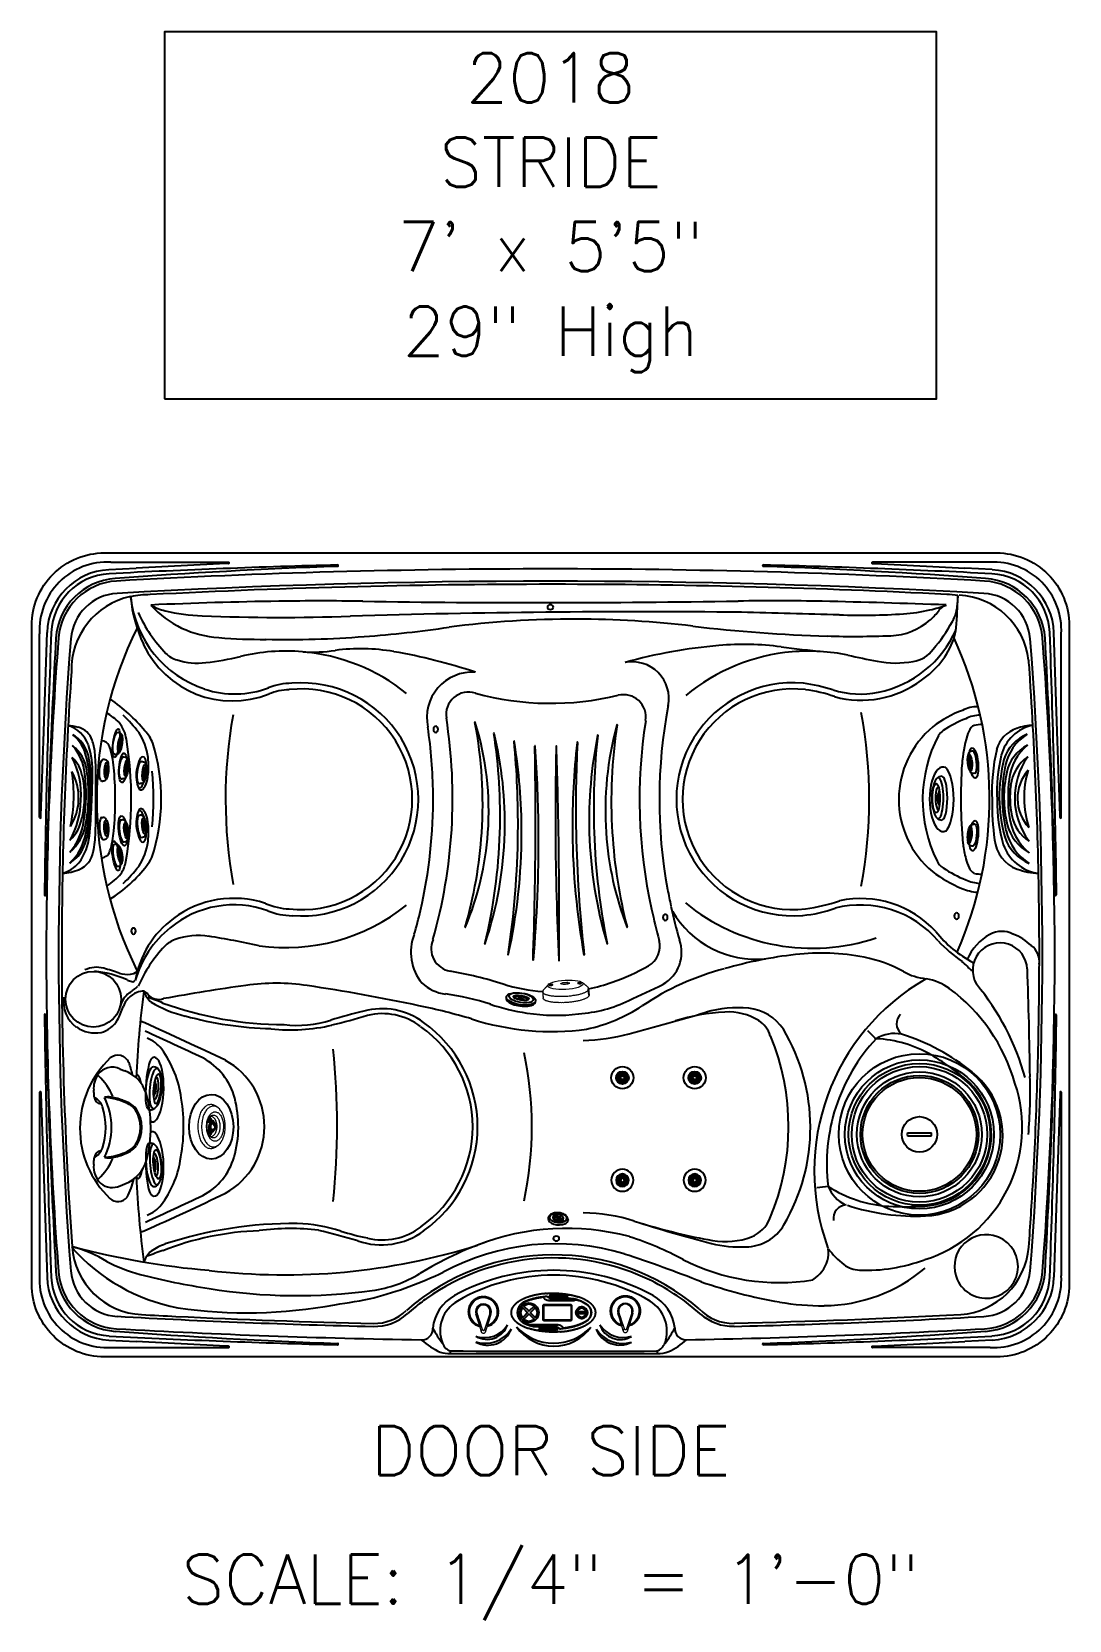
# Model space of a CAD drawing. Header units: inches. Extents: x 2 to 87, y 0 to 129.
import ezdxf
from ezdxf.enums import TextEntityAlignment as Align

# ---------------------------------------------------------------- set-up
doc = ezdxf.new("R2010")
doc.units = ezdxf.units.IN
doc.header["$MEASUREMENT"] = 0
doc.layers.add('1', color=4, linetype='Continuous')
doc.layers.add('DIM', color=3, linetype='Continuous')
doc.styles.add('SIMPLEX', font='simplex')
doc.styles.get("Standard").update_dxf_attribs({"font": 'simplex.shx'})

msp = doc.modelspace()

# ---------------------------------------------------------------- texts
at = {"layer": 'DIM', "style": 'SIMPLEX'}
for s, p in [('2018', (44.44, 122.94)), ('STRIDE', (44.44, 116.09)), ('7\' x 5\'5"', (44.44, 109.23)), ('29" High', (44.44, 102.37)), ('DOOR SIDE', (44.44, 11.5))]:
    msp.add_text(s, height=4, dxfattribs=at).set_placement(p, align=Align.CENTER)
at = {"layer": 'DIM', "color": 3}
msp.add_text('SCALE: 1/4" = 1\'-0"', height=4, dxfattribs=at).set_placement((44.44, 1.07), align=Align.CENTER)

# ---------------------------------------------------------------- blocks, each defined once
blk = doc.blocks.new('TEMPPROB555555')
at = {"layer": '1', "extrusion": (8.32667e-17, 0.816497, 0.57735)}
for p, q in [((-0.32, 0.75), (-0.31, 0.76)), ((-0.07, 0.53), (-0.07, 0.55)), ((-0.07, 0.53), (-0.07, 0.44)), ((-0.02, 0.5), (-0.07, 0.53)), ((-0.07, 0.44), (-0.02, 0.41)), ((-0.02, 0.52), (0.02, 0.5)), ((-0.01, 0.51), (-0.02, 0.5)), ((-0.02, 0.5), (-0.02, 0.41)), ((-0.02, 0.37), (-0.02, 0.41)), ((-0.02, 0.41), (-0.01, 0.41)), ((-0.01, 0.51), (-0.01, 0.51)), ((-0.01, 0.51), (-0.01, 0.51)), ((0, 0.51), (-0.01, 0.5)), ((-0.01, 0.5), (-0.01, 0.41)), ((-0.01, 0.5), (0.04, 0.47)), ((-0.01, 0.41), (-0.01, -0.41)), ((-0.01, 0.41), (0.04, 0.38)), ((0.01, 0.51), (0, 0.51)), ((0.02, 0.39), (0.02, 0.34)), ((0.04, 0.47), (0.04, 0.38)), ((0.04, 0.47), (0.07, 0.47)), ((0.04, 0.38), (0.07, 0.38)), ((0.05, 0.28), (0.05, -0.27)), ((-0.07, -0.4), (-0.07, -0.38)), ((-0.02, -0.42), (-0.07, -0.4)), ((-0.07, -0.49), (-0.07, -0.4)), ((-0.02, -0.52), (-0.07, -0.49)), ((-0.02, -0.4), (-0.02, -0.34)), ((-0.01, -0.42), (-0.02, -0.42)), ((-0.02, -0.52), (-0.02, -0.42)), ((-0.01, -0.52), (-0.02, -0.52)), ((-0.01, -0.4), (-0.01, -0.41)), ((-0.01, -0.41), (-0.01, -0.42)), ((-0.01, -0.42), (-0.01, -0.42)), ((-0.01, -0.43), (0, -0.42)), ((0.04, -0.45), (-0.01, -0.43)), ((-0.01, -0.52), (-0.01, -0.43)), ((-0.01, -0.52), (0.04, -0.55)), ((0, -0.42), (0.01, -0.42)), ((0.02, -0.37), (0.02, -0.43)), ((0.02, -0.42), (0.02, -0.42)), ((0.07, -0.45), (0.04, -0.45)), ((0.04, -0.55), (0.04, -0.45)), ((0.04, -0.55), (0.07, -0.55)), ((0.49, -0.65), (0.5, -0.65))]:
    blk.add_line(p, q, dxfattribs=at)
at = {"layer": '1'}
blk.add_ellipse((0, 0), major_axis=(-0.344, 0.595), ratio=0.57735, dxfattribs=at)
for centre, major_axis, start_param, end_param in [((0.09, 0.05), (0.406, -0.704), 2.356194, 3.141593), ((0, 0), (-0.219, 0.379), -0.714362, 2.285158), ((0.09, 0.05), (-0.156, 0.271), 0, 1.899196), ((0, 0), (-0.219, 0.379), 2.426992, 5.42699), ((0.26, 0.15), (-0.149, 0.259), 0.951605, 2.403948), ((0.09, 0.05), (0.406, -0.704), 0, 2.356194), ((0.09, 0.05), (-0.156, 0.271), 2.194818, 3.141593), ((0.04, 0.03), (-0.165, 0.285), 2.395012, 2.450246)]:
    blk.add_ellipse(centre, major_axis=major_axis, ratio=0.57735, start_param=start_param, end_param=end_param, dxfattribs=at)
for points, knots in [([(-0.32, 0.75), (-0.38, 0.72), (-0.42, 0.67), (-0.49, 0.55), (-0.52, 0.47), (-0.53, 0.29), (-0.52, 0.2), (-0.47, 0.02), (-0.43, -0.08), (-0.34, -0.26), (-0.27, -0.35), (-0.14, -0.5), (-0.07, -0.56), (0.08, -0.66), (0.17, -0.69), (0.3, -0.7), (0.34, -0.7), (0.42, -0.69), (0.46, -0.67), (0.49, -0.65)], [0, 0, 0, 0, 0.271623, 0.271623, 0.580145, 0.580145, 0.881972, 0.881972, 1.19265, 1.19265, 1.509274, 1.509274, 1.807319, 1.807319, 2.133768, 2.133768, 2.315176, 2.315176, 2.473214, 2.473214, 2.473214, 2.473214]), ([(-0.07, 0.32), (-0.06, 0.33), (-0.05, 0.33), (-0.03, 0.32), (-0.02, 0.32), (-0.01, 0.32)], [0, 0, 0, 0, 0.2243789, 0.2243789, 0.3591275, 0.3591275, 0.3591275, 0.3591275]), ([(-0.01, 0.32), (-0.01, 0.33), (-0.01, 0.33), (-0.02, 0.34), (-0.02, 0.36), (-0.02, 0.37)], [0.49154017, 0.49154017, 0.49154017, 0.49154017, 0.50971908, 0.50971908, 0.55617109, 0.55617109, 0.55617109, 0.55617109]), ([(0.02, 0.34), (0.02, 0.33), (0.02, 0.32), (0.03, 0.3), (0.04, 0.29), (0.05, 0.29)], [0.18530761, 0.18530761, 0.18530761, 0.18530761, 0.23175845, 0.23175845, 0.2731486, 0.2731486, 0.2731486, 0.2731486]), ([(0.05, 0.29), (0.06, 0.28), (0.07, 0.27), (0.12, 0.23), (0.14, 0.2), (0.19, 0.13), (0.21, 0.1), (0.24, 0.02), (0.26, -0.01), (0.27, -0.08), (0.27, -0.11), (0.27, -0.15), (0.27, -0.17), (0.26, -0.2), (0.26, -0.21), (0.25, -0.22), (0.25, -0.22), (0.24, -0.22)], [0.570407, 0.570407, 0.570407, 0.570407, 0.723241, 0.723241, 1.007309, 1.007309, 1.295998, 1.295998, 1.567709, 1.567709, 1.811716, 1.811716, 2.030079, 2.030079, 2.219126, 2.219126, 2.355731, 2.355731, 2.355731, 2.355731]), ([(-0.02, -0.34), (-0.02, -0.33), (-0.02, -0.31), (-0.01, -0.3), (-0.01, -0.29), (-0.01, -0.28)], [0.18530888, 0.18530888, 0.18530888, 0.18530888, 0.23176088, 0.23176088, 0.24993979, 0.24993979, 0.24993979, 0.24993979]), ([(0.07, -0.26), (0.06, -0.26), (0.05, -0.27), (0.04, -0.3), (0.03, -0.31), (0.02, -0.34), (0.02, -0.36), (0.02, -0.37)], [0.4331987, 0.4331987, 0.4331987, 0.4331987, 0.4632898, 0.4632898, 0.5097148, 0.5097148, 0.5561656, 0.5561656, 0.5561656, 0.5561656])]:
    blk.add_open_spline(points, degree=3, knots=knots, dxfattribs=at)
blk = doc.blocks.new('MINIJET')
at = {"layer": '1'}
for p, q in [((0.23, 0.9), (0.31, 0.9)), ((0.23, -0.9), (0.31, -0.9))]:
    blk.add_line(p, q, dxfattribs=at)
at = {"layer": '1', "color": 3}
for p, q in [((0.52, 0.23), (0.42, 0.23)), ((0.51, -0.23), (0.42, -0.23))]:
    blk.add_line(p, q, dxfattribs=at)
at = {"layer": '1'}
for centre, radius, start, end in [((0.31, 0.59), 0.312, 24.9428, 89.2918), ((-0.18, 0.32), 0.868, 11.6845, 27.6781), ((-1.67, 0.01), 2.39, 345.2082, 11.6845), ((0.31, -0.59), 0.311, 271.0492, 329.5412), ((0.2, -0.48), 0.46, 324.9879, 345.2082)]:
    blk.add_arc(centre, radius, start, end, dxfattribs=at)
blk.add_ellipse((0.23, 0), major_axis=(0, 0.902), ratio=0.25882, start_param=6.283179, end_param=9.424778, dxfattribs=at)
at = {"layer": '1', "color": 3}
for centre, major_axis, ratio in [((0.55, 0), (0, 0.667), 0.263764), ((0.51, 0), (0.006, 0.229), 0.262485)]:
    blk.add_ellipse(centre, major_axis=major_axis, ratio=ratio, dxfattribs=at)
blk.add_ellipse((0.47, 0), major_axis=(-0.004, 0.438), ratio=0.267267, start_param=3.037362, end_param=6.323274, dxfattribs=at)
blk = doc.blocks.new('M-JET')
at = {"layer": '1', "color": 3}
blk.add_line((0.67, -0.17), (0.76, -0.17), dxfattribs=at)
at = {"layer": '1'}
for centre, radius, start, end in [((0.46, 1.24), 0.535, 41.3143, 91.3774), ((0.05, 0.88), 1.08, 17.2792, 41.3143), ((-2.8, -0.01), 4.07, 342.7208, 17.2792), ((0.16, -0.93), 0.963, 318.6467, 342.7208), ((0.46, -1.25), 0.53, 268.5325, 323.2496)]:
    blk.add_arc(centre, radius, start, end, dxfattribs=at)
at = {"layer": '1', "color": 3}
for centre, radius, start, end in [((0.64, 0.41), 0.0922, 55.7767, 95.7567), ((2.33, 0), 1.7, 167.0391, 191.8275), ((-1.55, 0), 2.3, 12.1115, 16.428), ((-1.57, 0), 2.3, 12.4325, 15.2703), ((0.76, 0.36), 0.0925, 123.2223, 167.0391), ((0.61, 0.35), 0.156, 5.3241, 57.7182), ((0.72, 0.42), 0.0119, 56.7777, 123.2223), ((0.62, 0.33), 0.147, 6.6466, 46.2048), ((-0.45, 0.07), 1.23, 348.805, 7.1498), ((-1.05, 0), 1.85, 348.4837, 11.5163), ((0.5, -0.32), 0.172, 319.9043, 349.042), ((0.14, 0.45), 1.06, 297.9845, 303.5019), ((-1.57, 0), 2.3, 345.0348, 348.6312), ((-1.55, 0), 2.3, 343.7972, 349.0063), ((1.16, -0.45), 0.497, 157.638, 169.042), ((0.71, -0.26), 0.0187, 13.7894, 157.638), ((0.66, -0.33), 0.113, 303.5019, 340.0963), ((-6.16, -1.95), 7.1, 12.9229, 13.7894)]:
    blk.add_arc(centre, radius, start, end, dxfattribs=at)
at = {"layer": '1'}
blk.add_ellipse((0.45, 0), major_axis=(0, -1.78), ratio=0.252144, start_param=3.141593, end_param=6.282607, dxfattribs=at)
at = {"layer": '1', "color": 3}
for centre, major_axis, ratio, start_param, end_param in [((0.75, 0), (0, 1.66), 0.257517, 6.007199, 9.756158), ((0.72, 0.01), (0, 0.313), 0.222056, 5.440613, 8.481483), ((0.73, 0), (0, 0.927), 0.267619, 3.108708, 6.351347)]:
    blk.add_ellipse(centre, major_axis=major_axis, ratio=ratio, start_param=start_param, end_param=end_param, dxfattribs=at)
blk.add_ellipse((0.91, 0), major_axis=(0, 1.19), ratio=0.255327, dxfattribs=at)
blk = doc.blocks.new('HHPILLOW')
at = {"layer": '1', "color": 4, "linetype": 'Continuous'}
for p, q in [((-2.49, 4.75), (-2.11, 4.6)), ((-2.49, -4.72), (-2.1, -4.57))]:
    blk.add_line(p, q, dxfattribs=at)
for centre, radius, start, end in [((-2.78, 3.21), 1.86, 144.2452, 185.5943), ((-3.12, 3.46), 1.44, 64.1987, 144.2452), ((-3.05, 1.97), 2.79, 17.2128, 70.3086), ((-10.99, 2.41), 6.4, 0.8252, 5.5943), ((-10.49, 0), 10.49, 345.3048, 15.4736), ((-4.01, 2.51), 0.586, 180.8252, 266.9137), ((-7.36, -1.09), 4.53, 44.7353, 52.3377), ((-4.76, 1.48), 0.874, 13.5856, 44.7353), ((-9.08, 0), 5.43, 342.0198, 18.0525), ((-3.67, 1.43), 1.02, 75.1386, 94.7227), ((-4.23, -3.12), 5.59, 69.8472, 81.5495), ((-3.66, -1.56), 3.93, 60.8599, 69.8472), ((-2.48, 0.55), 1.52, 34.445, 60.8599), ((-3.53, 0.02), 2.69, 328.9514, 31.0644), ((-80.29, 1.86), 75.82, 356.3387, 356.7224), ((-4, -2.48), 0.592, 93.7208, 179.9264), ((-5.48, -1), 1.7, 301.6981, 336.9534), ((-3.71, -1.15), 1.26, 267.6769, 283.819), ((-4.13, 2.74), 5.17, 278.0716, 295.5287), ((-2.51, -0.49), 1.55, 293.0024, 325.5708), ((-2.74, -3.17), 1.9, 174.5895, 226.1127), ((-3.15, -1.83), 2.93, 290.9659, 343.5656), ((-3.12, -3.35), 1.51, 231.7423, 294.5088)]:
    blk.add_arc(centre, radius, start, end, dxfattribs=at)
at = {"layer": '1', "color": 3, "linetype": 'Continuous'}
for centre, radius, start, end in [((-8.34, 0.09), 5.81, 24.9174, 44.9484), ((-3.45, 1.38), 1.11, 86.4894, 105.933), ((-8.62, 0.02), 5.43, 333.4141, 26.4613), ((-3.92, -2.2), 4.72, 69.3638, 83.4488), ((-3.75, -1.82), 4.3, 61.6983, 69.6641), ((-2.41, 0.63), 1.51, 35.7694, 62.6585), ((-3.45, 0.02), 2.72, 327.0779, 33.3886), ((-8.35, -0.05), 5.82, 315.0702, 335.0709), ((-3.47, -1.53), 0.925, 252.0318, 275.4073), ((-3.77, 1.59), 4.07, 275.4073, 291.1401), ((-3.75, 1.84), 4.29, 289.7147, 299.2887), ((-2.26, -0.76), 1.29, 297.8633, 327.0779)]:
    blk.add_arc(centre, radius, start, end, dxfattribs=at)
blk = doc.blocks.new('RJET')
at = {"layer": '1', "color": 3, "linetype": 'Continuous', "lineweight": 15}
for p, q in [((-0.85, -1.04), (-0.85, -1.04)), ((-0.01, -1.38), (0.25, -1.23)), ((0.41, -0.83), (0.43, -0.81)), ((0.43, -0.84), (0.46, -0.82))]:
    blk.add_line(p, q, dxfattribs=at)
at = {"layer": '1', "linetype": 'Continuous', "lineweight": 15, "flags": 128}
for points in [[(1.21, -0.28), (1.13, -0.23), (1.04, -0.19), (0.95, -0.16), (0.85, -0.13), (0.75, -0.1), (0.65, -0.07), (0.55, -0.05), (0.44, -0.03), (0.33, -0.02), (0.22, -0.01), (0.11, 0), (0, 0), (-0.11, 0), (-0.22, -0.01), (-0.33, -0.02), (-0.44, -0.03), (-0.55, -0.05), (-0.65, -0.07), (-0.75, -0.1), (-0.85, -0.13), (-0.95, -0.16), (-1.04, -0.19), (-1.13, -0.23), (-1.21, -0.28)], [(-1.3, -0.33), (-1.37, -0.38), (-1.44, -0.43), (-1.5, -0.48), (-1.56, -0.53), (-1.61, -0.59), (-1.65, -0.65), (-1.69, -0.71), (-1.72, -0.77), (-1.75, -0.84), (-1.76, -0.9), (-1.77, -0.96), (-1.78, -1.03)], [(1.78, -1.03), (1.78, -1.03), (1.77, -0.96), (1.76, -0.9), (1.75, -0.83), (1.72, -0.77), (1.69, -0.71), (1.65, -0.65), (1.61, -0.59), (1.56, -0.53), (1.5, -0.48), (1.44, -0.43), (1.37, -0.37), (1.3, -0.33)]]:
    blk.add_lwpolyline(points, dxfattribs=at)
at = {"layer": '1', "color": 3, "linetype": 'Continuous', "lineweight": 15, "flags": 128}
for points in [[(1.17, -1.94), (1.24, -1.9), (1.31, -1.85), (1.37, -1.8), (1.43, -1.75), (1.48, -1.69), (1.53, -1.64), (1.56, -1.58), (1.6, -1.52), (1.62, -1.46), (1.64, -1.4), (1.65, -1.34), (1.66, -1.28), (1.65, -1.22), (1.65, -1.16), (1.63, -1.1), (1.61, -1.04), (1.58, -0.98), (1.55, -0.92), (1.5, -0.86), (1.46, -0.81), (1.4, -0.76), (1.34, -0.71), (1.28, -0.66), (1.21, -0.61), (1.13, -0.57), (1.05, -0.53), (0.97, -0.49), (0.88, -0.46), (0.79, -0.42), (0.7, -0.4), (0.6, -0.37), (0.5, -0.35), (0.39, -0.34), (0.29, -0.32), (0.19, -0.32), (0.08, -0.31), (-0.03, -0.31), (-0.13, -0.31), (-0.24, -0.32), (-0.34, -0.33), (-0.45, -0.34), (-0.55, -0.36), (-0.65, -0.38), (-0.74, -0.41), (-0.84, -0.44), (-0.93, -0.47), (-1.01, -0.51), (-1.09, -0.55), (-1.17, -0.59), (-1.24, -0.63), (-1.31, -0.68), (-1.37, -0.73), (-1.43, -0.78), (-1.48, -0.84), (-1.52, -0.89), (-1.56, -0.95), (-1.59, -1.01), (-1.62, -1.07), (-1.64, -1.13), (-1.65, -1.19), (-1.66, -1.25), (-1.65, -1.31), (-1.65, -1.37), (-1.63, -1.43), (-1.61, -1.49), (-1.58, -1.55), (-1.54, -1.61), (-1.5, -1.67), (-1.46, -1.72), (-1.4, -1.77), (-1.34, -1.83), (-1.28, -1.87), (-1.21, -1.92), (-1.17, -1.94)], [(0.84, -1.89), (0.78, -1.92), (0.71, -1.95), (0.63, -1.98), (0.55, -2.01), (0.47, -2.03), (0.39, -2.05), (0.3, -2.07), (0.21, -2.08), (0.12, -2.08), (0.03, -2.09), (-0.06, -2.09), (-0.15, -2.08), (-0.23, -2.07), (-0.32, -2.06), (-0.41, -2.05), (-0.49, -2.03), (-0.57, -2), (-0.65, -1.98), (-0.72, -1.95), (-0.79, -1.91), (-0.86, -1.88), (-0.92, -1.84), (-0.97, -1.8), (-1.02, -1.75), (-1.07, -1.71), (-1.1, -1.66), (-1.13, -1.61), (-1.16, -1.56), (-1.18, -1.51), (-1.19, -1.46), (-1.19, -1.41), (-1.19, -1.35), (-1.18, -1.3), (-1.16, -1.25), (-1.14, -1.2), (-1.11, -1.15), (-1.08, -1.1), (-1.03, -1.06), (-0.99, -1.01), (-0.93, -0.97), (-0.87, -0.93), (-0.81, -0.89), (-0.74, -0.86), (-0.67, -0.83), (-0.59, -0.8), (-0.51, -0.78), (-0.43, -0.76), (-0.34, -0.74), (-0.26, -0.73), (-0.17, -0.72), (-0.08, -0.71), (0.01, -0.71), (0.1, -0.71), (0.19, -0.72), (0.28, -0.73), (0.37, -0.74), (0.45, -0.76), (0.53, -0.78), (0.61, -0.81), (0.69, -0.84), (0.76, -0.87), (0.83, -0.9), (0.89, -0.94), (0.95, -0.98), (1, -1.02), (1.05, -1.07), (1.09, -1.11), (1.12, -1.16), (1.15, -1.21), (1.17, -1.26), (1.18, -1.31), (1.19, -1.37), (1.19, -1.42), (1.19, -1.47), (1.17, -1.52), (1.15, -1.57), (1.13, -1.62), (1.1, -1.67), (1.06, -1.72), (1.01, -1.76), (0.96, -1.81), (0.91, -1.85), (0.84, -1.89)], [(0.66, -1.64), (0.6, -1.67), (0.53, -1.7), (0.47, -1.72), (0.4, -1.74), (0.32, -1.76), (0.25, -1.78), (0.17, -1.79), (0.09, -1.79), (0.01, -1.79), (-0.07, -1.79), (-0.15, -1.79), (-0.23, -1.78), (-0.3, -1.77), (-0.38, -1.75), (-0.45, -1.73), (-0.52, -1.7), (-0.58, -1.68), (-0.64, -1.65), (-0.7, -1.61), (-0.75, -1.58), (-0.79, -1.54), (-0.83, -1.5), (-0.86, -1.46), (-0.89, -1.41), (-0.91, -1.37), (-0.92, -1.32), (-0.93, -1.28), (-0.93, -1.23), (-0.92, -1.18), (-0.9, -1.14), (-0.88, -1.09), (-0.85, -1.05), (-0.85, -1.04)], [(-0.78, -0.97), (-0.78, -0.98), (-0.8, -1.02), (-0.8, -1.06), (-0.8, -1.1), (-0.8, -1.15), (-0.78, -1.19), (-0.76, -1.23), (-0.73, -1.27), (-0.7, -1.31), (-0.66, -1.35), (-0.62, -1.38), (-0.57, -1.41), (-0.51, -1.44), (-0.45, -1.47), (-0.39, -1.49), (-0.32, -1.51), (-0.25, -1.52), (-0.18, -1.54), (-0.11, -1.54), (-0.04, -1.55), (0.04, -1.55), (0.11, -1.54), (0.18, -1.54), (0.26, -1.52), (0.33, -1.51), (0.39, -1.49), (0.45, -1.47), (0.51, -1.44), (0.57, -1.41), (0.62, -1.38), (0.66, -1.35), (0.7, -1.31), (0.74, -1.27), (0.76, -1.23), (0.78, -1.19), (0.8, -1.15), (0.8, -1.1), (0.8, -1.06), (0.8, -1.02), (0.78, -0.98), (0.78, -0.97)], [(0.76, -1.24), (0.74, -1.26), (0.71, -1.3), (0.67, -1.33), (0.62, -1.37), (0.57, -1.4), (0.52, -1.43), (0.46, -1.45), (0.39, -1.47), (0.33, -1.49), (0.26, -1.51), (0.18, -1.52), (0.11, -1.53), (0.04, -1.53), (-0.04, -1.53), (-0.11, -1.53), (-0.19, -1.52), (-0.26, -1.51), (-0.33, -1.49), (-0.39, -1.47), (-0.46, -1.45), (-0.52, -1.43), (-0.57, -1.4)], [(-0.4, -0.88), (-0.44, -0.85), (-0.48, -0.82), (-0.48, -0.82)], [(-0.43, -0.81), (-0.41, -0.82), (-0.4, -0.83)], [(-0.34, -0.91), (-0.35, -0.9), (-0.4, -0.88)], [(0.33, -0.87), (0.36, -0.85), (0.41, -0.83)], [(0.4, -0.83), (0.4, -0.83), (0.44, -0.81)], [(0.85, -1.04), (0.88, -1.08), (0.9, -1.13), (0.92, -1.17), (0.93, -1.22), (0.93, -1.26), (0.92, -1.31), (0.91, -1.36), (0.9, -1.4), (0.87, -1.45), (0.84, -1.49), (0.8, -1.53), (0.76, -1.57), (0.71, -1.6), (0.66, -1.64)]]:
    blk.add_lwpolyline(points, dxfattribs=at)
at = {"layer": '1', "linetype": 'Continuous', "lineweight": 15}
for centre, radius, start, end in [((-0.42, -1.75), 1.67, 118.2707, 121.7626), ((0.42, -1.75), 1.68, 58.2693, 61.7586)]:
    blk.add_arc(centre, radius, start, end, dxfattribs=at)
at = {"layer": '1', "color": 3, "linetype": 'Continuous', "lineweight": 15}
for centre, radius, start, end in [((-0.25, -0.59), 0.627, 215.8859, 252.0989), ((-0.31, -0.91), 0.554, 217.0197, 242.0317), ((-0.24, -0.55), 0.636, 218.2891, 250.6263), ((-0.21, -0.47), 0.604, 224.4399, 247.0231), ((-0.11, -0.3), 0.626, 236.3168, 250.0418), ((-0.12, -0.36), 0.568, 233.4395, 248.866), ((-0.11, -0.32), 0.585, 236.822, 248.6473), ((-0.26, -0.98), 0.0961, 182.6055, 237.3943), ((0.16, -1.24), 0.0884, 3.9392, 22.6001), ((0.13, -0.38), 0.553, 290.9204, 306.8078), ((0.14, -0.41), 0.536, 290.782, 310.1357), ((0.09, -0.25), 0.674, 290.2432, 299.6532), ((0.18, -0.43), 0.649, 289.0209, 314.9139), ((0.26, -0.57), 0.612, 288.6542, 322.3992), ((0.25, -0.59), 0.631, 288.6633, 323.9892), ((-0.01, -1.03), 0.356, 241.8394, 269.8743)]:
    blk.add_arc(centre, radius, start, end, dxfattribs=at)
blk.add_ellipse((0.28, -0.66), major_axis=(0.166, 0.102), ratio=0.664117, start_param=4.574762, end_param=4.607118, dxfattribs=at)
at = {"layer": '1', "linetype": 'Continuous', "lineweight": 15}
for points, knots in [([(-1.78, -1.03), (-1.78, -1.05), (-1.78, -1.1), (-1.77, -1.17), (-1.75, -1.24), (-1.73, -1.31), (-1.7, -1.38), (-1.67, -1.45), (-1.63, -1.52), (-1.58, -1.59), (-1.53, -1.65), (-1.48, -1.71), (-1.42, -1.77), (-1.35, -1.82), (-1.29, -1.87), (-1.23, -1.91), (-1.19, -1.93), (-1.18, -1.93)], [0, 0, 0, 0, 0.060592, 0.126628, 0.193486, 0.261426, 0.330717, 0.401625, 0.474405, 0.549279, 0.617695, 0.687171, 0.75757, 0.828708, 0.900374, 0.972355, 1, 1, 1, 1]), ([(1.17, -1.94), (1.17, -1.94), (1.2, -1.93), (1.24, -1.9), (1.31, -1.85), (1.38, -1.8), (1.44, -1.75), (1.49, -1.69), (1.55, -1.64), (1.59, -1.58), (1.63, -1.51), (1.67, -1.45), (1.7, -1.38), (1.73, -1.31), (1.75, -1.25), (1.77, -1.18), (1.78, -1.1), (1.78, -1.05), (1.78, -1.03), (1.78, -1.03)], [0, 0, 0, 0, 0.002349, 0.070478, 0.138786, 0.207131, 0.275354, 0.343291, 0.410791, 0.477733, 0.544043, 0.609703, 0.674751, 0.739277, 0.803412, 0.867321, 0.931194, 0.995241, 1, 1, 1, 1]), ([(-1.59, -1.54), (-1.59, -1.54), (-1.58, -1.57), (-1.56, -1.59), (-1.54, -1.61), (-1.54, -1.61)], [0, 0, 0, 0, 0.1355481, 0.921144, 1, 1, 1, 1]), ([(-1.17, -1.94), (-1.15, -1.95), (-1.11, -1.98), (-1.03, -2.02), (-0.94, -2.05), (-0.86, -2.09), (-0.77, -2.12), (-0.68, -2.14), (-0.58, -2.17), (-0.49, -2.19), (-0.4, -2.2), (-0.31, -2.21), (-0.23, -2.22), (-0.16, -2.23), (-0.09, -2.23), (-0.03, -2.23), (0, -2.23)], [0, 0, 0, 0, 0.058961, 0.138672, 0.218138, 0.297235, 0.375863, 0.453924, 0.531296, 0.60776, 0.682857, 0.755424, 0.82158, 0.873715, 0.922309, 1, 1, 1, 1]), ([(0, -2.23), (0.04, -2.23), (0.09, -2.23), (0.16, -2.23), (0.22, -2.22), (0.3, -2.21), (0.38, -2.2), (0.46, -2.19), (0.54, -2.18), (0.63, -2.16), (0.71, -2.13), (0.79, -2.11), (0.88, -2.08), (0.96, -2.05), (1.04, -2.01), (1.11, -1.98), (1.16, -1.95), (1.17, -1.94)], [0, 0, 0, 0, 0.083687, 0.117987, 0.174859, 0.233929, 0.297315, 0.363485, 0.431844, 0.501925, 0.573407, 0.64606, 0.719711, 0.79422, 0.869462, 0.945312, 1, 1, 1, 1])]:
    blk.add_open_spline(points, degree=3, knots=knots, dxfattribs=at)
at = {"layer": '1', "color": 3, "linetype": 'Continuous', "lineweight": 15}
for points, knots in [([(-0.85, -1.04), (-0.84, -1.03), (-0.83, -1.02), (-0.81, -1), (-0.79, -0.98), (-0.76, -0.96), (-0.72, -0.93), (-0.68, -0.91), (-0.64, -0.89), (-0.59, -0.86), (-0.54, -0.84), (-0.49, -0.83), (-0.43, -0.81), (-0.37, -0.79), (-0.31, -0.78), (-0.25, -0.77), (-0.19, -0.76), (-0.14, -0.76), (-0.09, -0.76), (-0.04, -0.76), (-0.01, -0.76), (0, -0.76)], [0, 0, 0, 0, 0.0526997, 0.1086014, 0.1642233, 0.2198112, 0.2755331, 0.3315255, 0.3878526, 0.4445286, 0.5015264, 0.5587811, 0.6161828, 0.6735531, 0.7305792, 0.7866216, 0.8400035, 0.8865993, 0.9222715, 0.9631125, 1, 1, 1, 1]), ([(-0.59, -0.86), (-0.59, -0.87), (-0.57, -0.88), (-0.54, -0.91), (-0.5, -0.93), (-0.48, -0.95)], [0, 0, 0, 0, 0.05039, 0.532393, 1, 1, 1, 1]), ([(-0.53, -0.84), (-0.52, -0.84), (-0.51, -0.86), (-0.48, -0.88), (-0.44, -0.9), (-0.43, -0.91)], [0, 0, 0, 0, 0.077239, 0.545606, 1, 1, 1, 1]), ([(-0.35, -0.91), (-0.36, -0.92), (-0.38, -0.93), (-0.4, -0.95), (-0.42, -0.96), (-0.43, -0.99), (-0.44, -1.01), (-0.45, -1.03), (-0.45, -1.05), (-0.45, -1.06)], [0, 0, 0, 0, 0.1304298, 0.2625028, 0.4033501, 0.5454088, 0.69644, 0.8509456, 1, 1, 1, 1]), ([(-0.45, -1.13), (-0.45, -1.13), (-0.45, -1.11), (-0.44, -1.08), (-0.42, -1.04), (-0.39, -1.01), (-0.37, -0.99), (-0.35, -0.98)], [0, 0, 0, 0, 0.086858, 0.336118, 0.57118, 0.792135, 1, 1, 1, 1]), ([(-0.45, -1.13), (-0.45, -1.14), (-0.45, -1.17), (-0.44, -1.2), (-0.43, -1.23), (-0.41, -1.25), (-0.4, -1.27), (-0.39, -1.28), (-0.39, -1.28)], [0, 0, 0, 0, 0.237652, 0.438994, 0.604601, 0.78733, 0.918869, 1, 1, 1, 1]), ([(0.11, -1.46), (0.09, -1.46), (0.05, -1.46), (-0.01, -1.46), (-0.08, -1.44), (-0.14, -1.42), (-0.2, -1.4), (-0.26, -1.37), (-0.31, -1.33), (-0.34, -1.29), (-0.37, -1.26), (-0.39, -1.22), (-0.39, -1.19), (-0.39, -1.15), (-0.38, -1.13), (-0.36, -1.1), (-0.34, -1.08), (-0.32, -1.07), (-0.31, -1.06)], [0, 0, 0, 0, 0.059378, 0.121103, 0.189702, 0.26291, 0.339372, 0.417202, 0.494261, 0.568551, 0.638542, 0.703334, 0.761225, 0.816896, 0.865839, 0.913277, 0.95688, 1, 1, 1, 1]), ([(-0.39, -1.28), (-0.39, -1.28), (-0.39, -1.28), (-0.39, -1.29), (-0.38, -1.29), (-0.38, -1.29), (-0.37, -1.3), (-0.36, -1.31), (-0.34, -1.32), (-0.32, -1.33), (-0.29, -1.35), (-0.26, -1.36), (-0.24, -1.38), (-0.21, -1.4), (-0.18, -1.41), (-0.16, -1.42), (-0.14, -1.43), (-0.13, -1.44), (-0.12, -1.44), (-0.12, -1.44)], [0, 0, 0, 0, 0.002055, 0.014268, 0.026703, 0.039499, 0.053699, 0.088096, 0.163857, 0.259477, 0.339119, 0.429592, 0.539956, 0.645845, 0.731301, 0.807406, 0.900398, 0.972345, 1, 1, 1, 1]), ([(0.45, -1.17), (0.45, -1.16), (0.45, -1.14), (0.43, -1.09), (0.4, -1.04), (0.35, -0.99), (0.29, -0.95), (0.21, -0.92), (0.13, -0.89), (0.05, -0.87), (-0.03, -0.86), (-0.1, -0.85), (-0.14, -0.86), (-0.18, -0.86), (-0.22, -0.87), (-0.26, -0.87), (-0.31, -0.89), (-0.33, -0.9), (-0.35, -0.91)], [0, 0, 0, 0, 0.043496, 0.127374, 0.212657, 0.296665, 0.376918, 0.457171, 0.541179, 0.626462, 0.71034, 0.750938, 0.790639, 0.828653, 0.865849, 0.9008, 0.935488, 1, 1, 1, 1]), ([(-0.35, -0.98), (-0.34, -0.98), (-0.31, -0.96), (-0.25, -0.94), (-0.18, -0.93), (-0.11, -0.93), (-0.04, -0.93), (0.04, -0.94), (0.11, -0.95), (0.18, -0.98), (0.25, -1), (0.3, -1.03), (0.35, -1.07), (0.39, -1.11), (0.42, -1.15), (0.44, -1.19), (0.45, -1.22), (0.45, -1.24), (0.45, -1.24)], [0, 0, 0, 0, 0.052983, 0.109416, 0.169566, 0.233429, 0.300572, 0.370081, 0.440644, 0.51075, 0.578926, 0.644271, 0.711295, 0.780788, 0.851352, 0.921461, 0.989697, 1, 1, 1, 1]), ([(-0.31, -1.06), (-0.3, -1.05), (-0.28, -1.04), (-0.24, -1.03), (-0.19, -1.02), (-0.14, -1.01), (-0.09, -1.01), (-0.03, -1.02), (0.03, -1.02), (0.1, -1.04), (0.16, -1.06), (0.22, -1.09), (0.27, -1.12), (0.32, -1.16), (0.35, -1.19), (0.38, -1.23), (0.39, -1.27), (0.39, -1.29), (0.39, -1.3)], [0, 0, 0, 0, 0.043106, 0.086714, 0.134132, 0.183096, 0.238745, 0.296656, 0.361446, 0.431434, 0.505722, 0.582781, 0.660612, 0.737077, 0.810289, 0.878891, 0.940603, 1, 1, 1, 1]), ([(-0.13, -1.06), (-0.14, -1.06), (-0.17, -1.07), (-0.21, -1.09), (-0.24, -1.12), (-0.26, -1.14), (-0.26, -1.15)], [0, 0, 0, 0, 0.2468022, 0.5, 0.7531978, 1, 1, 1, 1]), ([(-0.18, -1.34), (-0.18, -1.34), (-0.18, -1.33), (-0.2, -1.32), (-0.2, -1.3), (-0.21, -1.28), (-0.22, -1.25), (-0.22, -1.23), (-0.23, -1.22), (-0.23, -1.22), (-0.23, -1.22), (-0.23, -1.22), (-0.23, -1.22), (-0.23, -1.22), (-0.23, -1.22), (-0.23, -1.22), (-0.23, -1.22), (-0.23, -1.22), (-0.23, -1.22), (-0.23, -1.22), (-0.23, -1.22), (-0.23, -1.22), (-0.23, -1.22), (-0.23, -1.21), (-0.23, -1.21), (-0.23, -1.2), (-0.23, -1.19), (-0.23, -1.18), (-0.24, -1.16), (-0.24, -1.14), (-0.24, -1.13), (-0.25, -1.12)], [0, 0, 0, 0, 0.050618, 0.104747, 0.233898, 0.31829, 0.417752, 0.5553, 0.581065, 0.584254, 0.584256, 0.584258, 0.584262, 0.58427, 0.584285, 0.584317, 0.58438, 0.584507, 0.58476, 0.585265, 0.586274, 0.588285, 0.592281, 0.600169, 0.615523, 0.644548, 0.701678, 0.759776, 0.820961, 0.940753, 1, 1, 1, 1]), ([(0.14, -1.09), (0.12, -1.08), (0.1, -1.07), (0.05, -1.06), (-0.01, -1.05), (-0.05, -1.05), (-0.06, -1.05)], [0, 0, 0, 0, 0.246556, 0.5, 0.753444, 1, 1, 1, 1]), ([(0, -0.76), (0.03, -0.76), (0.06, -0.76), (0.11, -0.76), (0.16, -0.76), (0.21, -0.77), (0.26, -0.77), (0.32, -0.78), (0.37, -0.8), (0.43, -0.81), (0.48, -0.82), (0.53, -0.84), (0.58, -0.86), (0.63, -0.88), (0.67, -0.9), (0.71, -0.92), (0.74, -0.94), (0.77, -0.97), (0.8, -0.99), (0.82, -1.01), (0.84, -1.03), (0.84, -1.04), (0.85, -1.04)], [0, 0, 0, 0, 0.064541, 0.090929, 0.134614, 0.179858, 0.228215, 0.278434, 0.329978, 0.382412, 0.435416, 0.488749, 0.542229, 0.595718, 0.649122, 0.702386, 0.755501, 0.808505, 0.861501, 0.914671, 0.968221, 1, 1, 1, 1]), ([(0.24, -1.21), (0.24, -1.19), (0.23, -1.17), (0.2, -1.14), (0.17, -1.12), (0.15, -1.1), (0.14, -1.09)], [0, 0, 0, 0, 0.250024, 0.5, 0.749928, 1, 1, 1, 1]), ([(0.33, -0.96), (0.34, -0.96), (0.38, -0.94), (0.43, -0.92), (0.48, -0.88), (0.51, -0.86), (0.53, -0.84), (0.53, -0.84)], [0, 0, 0, 0, 0.198138, 0.448471, 0.698741, 0.956804, 1, 1, 1, 1]), ([(0.35, -1), (0.38, -0.99), (0.42, -0.98), (0.48, -0.95), (0.54, -0.91), (0.57, -0.88), (0.59, -0.87), (0.59, -0.86)], [0, 0, 0, 0, 0.23492, 0.478956, 0.723046, 0.974677, 1, 1, 1, 1]), ([(0.39, -1.31), (0.39, -1.31), (0.4, -1.31), (0.4, -1.31), (0.42, -1.31), (0.43, -1.3), (0.44, -1.3), (0.45, -1.29), (0.45, -1.29)], [0, 0, 0, 0, 0.084134, 0.167899, 0.330586, 0.628632, 0.88677, 1, 1, 1, 1]), ([(0.39, -1.3), (0.39, -1.3), (0.4, -1.3), (0.41, -1.3), (0.43, -1.3), (0.44, -1.29), (0.45, -1.29), (0.45, -1.29), (0.45, -1.29)], [0, 0, 0, 0, 0.135059, 0.280096, 0.431537, 0.603958, 0.953811, 1, 1, 1, 1]), ([(0.45, -1.28), (0.45, -1.28), (0.45, -1.27), (0.45, -1.25), (0.45, -1.24)], [0, 0, 0, 0, 0.37313, 1, 1, 1, 1]), ([(-0.12, -1.44), (-0.12, -1.44), (-0.09, -1.45), (-0.03, -1.47), (0.05, -1.47), (0.1, -1.48), (0.12, -1.47), (0.12, -1.47)], [0, 0, 0, 0, 0.041076, 0.3803288, 0.7555529, 0.9570726, 1, 1, 1, 1]), ([(0.39, -1.3), (0.37, -1.3), (0.32, -1.3), (0.25, -1.3), (0.2, -1.31), (0.16, -1.33), (0.13, -1.35), (0.11, -1.38), (0.1, -1.42), (0.11, -1.45), (0.11, -1.46)], [0, 0, 0, 0, 0.154914, 0.290868, 0.402003, 0.499625, 0.597131, 0.708092, 0.844483, 1, 1, 1, 1]), ([(0.13, -1.46), (0.12, -1.46), (0.12, -1.46), (0.11, -1.46), (0.11, -1.46)], [0, 0, 0, 0, 0.4812339, 1, 1, 1, 1]), ([(0.12, -1.47), (0.12, -1.47), (0.12, -1.48), (0.11, -1.47), (0.11, -1.47), (0.11, -1.47), (0.11, -1.46)], [0, 0, 0, 0, 0.081372, 0.403776, 0.712482, 1, 1, 1, 1]), ([(0.13, -1.46), (0.12, -1.44), (0.12, -1.42), (0.12, -1.38), (0.14, -1.36), (0.17, -1.33), (0.21, -1.32), (0.26, -1.31), (0.31, -1.3), (0.34, -1.3), (0.36, -1.31)], [0, 0, 0, 0, 0.1718, 0.318018, 0.432763, 0.539368, 0.646108, 0.761039, 0.906798, 1, 1, 1, 1]), ([(0.12, -1.47), (0.13, -1.47), (0.15, -1.47), (0.16, -1.46), (0.17, -1.45)], [0, 0, 0, 0, 0.472744, 1, 1, 1, 1]), ([(0.17, -1.45), (0.17, -1.45), (0.16, -1.46), (0.14, -1.46), (0.13, -1.46), (0.13, -1.46), (0.13, -1.46), (0.13, -1.46)], [0, 0, 0, 0, 0.269011, 0.561081, 0.81044, 0.909862, 1, 1, 1, 1]), ([(0.17, -1.46), (0.19, -1.44), (0.22, -1.42), (0.26, -1.39), (0.31, -1.36), (0.34, -1.35), (0.35, -1.34)], [0, 0, 0, 0, 0.251964, 0.502944, 0.752466, 1, 1, 1, 1]), ([(0.34, -1.34), (0.33, -1.35), (0.31, -1.36), (0.27, -1.39), (0.22, -1.42), (0.19, -1.44), (0.17, -1.45)], [0, 0, 0, 0, 0.217, 0.44881, 0.706991, 1, 1, 1, 1]), ([(0.17, -1.45), (0.17, -1.45), (0.17, -1.45), (0.17, -1.45), (0.17, -1.45)], [0, 0, 0, 0, 0.674759, 1, 1, 1, 1]), ([(0.41, -1.31), (0.41, -1.31), (0.41, -1.31), (0.39, -1.31), (0.37, -1.32), (0.35, -1.34), (0.34, -1.34)], [0, 0, 0, 0, 0.0094124, 0.3711629, 0.6959585, 1, 1, 1, 1]), ([(0.34, -1.34), (0.34, -1.34), (0.35, -1.34), (0.35, -1.34), (0.35, -1.34)], [0, 0, 0, 0, 0.742619, 1, 1, 1, 1]), ([(0.35, -1.34), (0.36, -1.34), (0.37, -1.33), (0.4, -1.31), (0.4, -1.31), (0.41, -1.31)], [0, 0, 0, 0, 0.253231, 0.503584, 1, 1, 1, 1]), ([(0.39, -1.3), (0.39, -1.3), (0.39, -1.31), (0.39, -1.31), (0.39, -1.31)], [0, 0, 0, 0, 0.7046807, 1, 1, 1, 1])]:
    blk.add_open_spline(points, degree=3, knots=knots, dxfattribs=at)
for points, degree in [([(-0.48, -0.95), (-0.42, -0.97)], 1), ([(-0.45, -1.06), (-0.45, -1.13)], 1), ([(-0.43, -0.91), (-0.39, -0.94)], 1), ([(-0.32, -0.79), (-0.32, -0.9)], 1), ([(-0.26, -1.15), (-0.27, -1.16), (-0.28, -1.2), (-0.27, -1.25), (-0.24, -1.3), (-0.2, -1.33), (-0.18, -1.34)], 3), ([(-0.06, -1.05), (-0.13, -1.06)], 1), ([(0.33, -0.98), (0.33, -0.79)], 1), ([(0.45, -1.24), (0.45, -1.17)], 1), ([(0.45, -1.24), (0.45, -1.24)], 1), ([(0.45, -1.29), (0.45, -1.28)], 1), ([(0.12, -1.47), (0.12, -1.47)], 1), ([(0.34, -1.3), (0.39, -1.31)], 1), ([(0.36, -1.31), (0.36, -1.31)], 1), ([(0.39, -1.31), (0.39, -1.31)], 1), ([(0.41, -1.31), (0.41, -1.31)], 1)]:
    blk.add_open_spline(points, degree=degree, dxfattribs=at)
blk = doc.blocks.new('1276401')
at = {"layer": '1'}
for p, q in [((-0.97, 0.12), (0.97, 0.12)), ((-0.97, -0.13), (0.97, -0.13))]:
    blk.add_line(p, q, dxfattribs=at)
at = {"layer": '1', "linetype": 'Continuous'}
for radius in [6.55, 6.05, 5.75, 4.62]:
    blk.add_circle((0, 0), radius, dxfattribs=at)
at = {"layer": '1', "color": 3, "linetype": 'Continuous'}
for radius in [5.5, 5.07, 4.79]:
    blk.add_circle((0, 0), radius, dxfattribs=at)
at = {"layer": '1'}
blk.add_circle((0, 0), 1.44, dxfattribs=at)
for start, end in [(172.6927, 187.3073), (352.6927, 7.3073)]:
    blk.add_arc((0, 0), 0.983, start, end, dxfattribs=at)
blk = doc.blocks.new('30173')
at = {"layer": '1', "color": 3, "linetype": 'Continuous', "lineweight": 15}
for p, q in [((1.54, 0.27), (1.56, 0.27)), ((1.6, 0.1), (1.54, 0.26)), ((1.6, 0.1), (1.63, 0.1)), ((1.6, 0.05), (1.63, 0.05)), ((1.6, -0.22), (1.6, 0.05)), ((1.54, -0.42), (1.6, -0.27)), ((1.56, -0.44), (1.54, -0.44)), ((1.6, -0.22), (1.63, -0.22)), ((1.6, -0.27), (1.63, -0.27))]:
    blk.add_line(p, q, dxfattribs=at)
at = {"layer": '1'}
blk.add_line((0.48, -1.96), (0.98, -1.95), dxfattribs=at)
at = {"layer": '1', "linetype": 'Continuous', "lineweight": 15, "flags": 128}
for points in [[(0, -0.08), (0, 0), (0, 0.08), (0, 0.17), (0.01, 0.25), (0.01, 0.33), (0.02, 0.41), (0.02, 0.5), (0.03, 0.57), (0.04, 0.65), (0.05, 0.73), (0.06, 0.8), (0.07, 0.88), (0.08, 0.95), (0.09, 1.02), (0.11, 1.08), (0.12, 1.15), (0.13, 1.21), (0.15, 1.27), (0.17, 1.33), (0.18, 1.38), (0.2, 1.43), (0.22, 1.48), (0.24, 1.53), (0.25, 1.57), (0.27, 1.61), (0.29, 1.64), (0.31, 1.67), (0.33, 1.7), (0.36, 1.72), (0.38, 1.74), (0.4, 1.76), (0.42, 1.77), (0.44, 1.78), (0.46, 1.79), (0.48, 1.79), (0.49, 1.79)], [(0.49, -1.96), (0.48, -1.96), (0.46, -1.96), (0.44, -1.95), (0.42, -1.94), (0.4, -1.93), (0.38, -1.91), (0.36, -1.89), (0.33, -1.87), (0.31, -1.84), (0.29, -1.81), (0.27, -1.77), (0.25, -1.74), (0.24, -1.69), (0.22, -1.65), (0.2, -1.6), (0.18, -1.55), (0.17, -1.5), (0.15, -1.44), (0.13, -1.38), (0.12, -1.32), (0.11, -1.25), (0.09, -1.19), (0.08, -1.12), (0.07, -1.05), (0.06, -0.97), (0.05, -0.9), (0.04, -0.82), (0.03, -0.74), (0.02, -0.66), (0.02, -0.58), (0.01, -0.5), (0.01, -0.42), (0, -0.34), (0, -0.25), (0, -0.17), (0, -0.08)]]:
    blk.add_lwpolyline(points, dxfattribs=at)
at = {"layer": '1', "color": 3, "linetype": 'Continuous', "lineweight": 15, "flags": 128}
blk.add_lwpolyline([(0.98, -1.95), (0.95, -1.95), (0.93, -1.94), (0.91, -1.93), (0.89, -1.92), (0.87, -1.9), (0.85, -1.88), (0.83, -1.86), (0.81, -1.83), (0.78, -1.8), (0.76, -1.76), (0.75, -1.72), (0.73, -1.68), (0.71, -1.64), (0.69, -1.59), (0.67, -1.54), (0.66, -1.48), (0.64, -1.43), (0.62, -1.37), (0.61, -1.3), (0.6, -1.24), (0.58, -1.17), (0.57, -1.1), (0.56, -1.03), (0.55, -0.96), (0.54, -0.88), (0.53, -0.8), (0.52, -0.72), (0.52, -0.64), (0.51, -0.56), (0.5, -0.48), (0.5, -0.4), (0.5, -0.32), (0.49, -0.23), (0.49, -0.15), (0.49, -0.06), (0.49, 0.02), (0.5, 0.11), (0.5, 0.19), (0.5, 0.27), (0.51, 0.35), (0.51, 0.44), (0.52, 0.52), (0.53, 0.6), (0.53, 0.67), (0.54, 0.75), (0.55, 0.82), (0.57, 0.9), (0.58, 0.97), (0.59, 1.04), (0.6, 1.1), (0.62, 1.17), (0.63, 1.23), (0.65, 1.29), (0.66, 1.34), (0.68, 1.4), (0.7, 1.45), (0.72, 1.49), (0.74, 1.54), (0.76, 1.58), (0.77, 1.61), (0.79, 1.65), (0.82, 1.68), (0.84, 1.7), (0.86, 1.72), (0.88, 1.74), (0.9, 1.76), (0.92, 1.77), (0.94, 1.78), (0.97, 1.78), (0.98, 1.78)], dxfattribs=at)
at = {"layer": '1', "color": 3, "linetype": 'Continuous', "lineweight": 15}
for centre, start, end in [((1.45, 0.06), 358.2844, 17.5689), ((1.45, -0.22), 342.4311, 1.7156)]:
    blk.add_arc(centre, 0.156, start, end, dxfattribs=at)
at = {"layer": '1', "linetype": 'Continuous', "lineweight": 15}
blk.add_ellipse((1.44, -0.09), major_axis=(0.01, 1.44), ratio=0.263487, dxfattribs=at)
for points in [[(0.98, 1.78), (0.49, 1.79)], [(1.49, 1.35), (1.14, 1.72)], [(1.14, -1.88), (1.53, -1.48)]]:
    blk.add_open_spline(points, degree=1, dxfattribs=at)
for points, knots in [([(1.14, 1.72), (1.14, 1.72), (1.13, 1.73), (1.11, 1.74), (1.08, 1.76), (1.06, 1.77), (1.03, 1.78), (1, 1.78), (0.99, 1.78), (0.98, 1.78)], [0, 0, 0, 0, 0.035998, 0.213145, 0.383097, 0.547115, 0.706992, 0.864733, 1, 1, 1, 1]), ([(0.97, -1.95), (0.98, -1.95), (1, -1.95), (1.03, -1.94), (1.06, -1.94), (1.09, -1.92), (1.12, -1.91), (1.14, -1.89), (1.14, -1.89), (1.14, -1.89)], [0, 0, 0, 0, 0.146728, 0.303098, 0.465263, 0.635819, 0.817739, 0.99086, 1, 1, 1, 1])]:
    blk.add_open_spline(points, degree=3, knots=knots, dxfattribs=at)
at = {"layer": '1', "color": 3, "linetype": 'Continuous', "lineweight": 15}
for points, knots in [([(1.51, 0.93), (1.51, 0.93), (1.5, 0.93), (1.5, 0.93), (1.49, 0.93), (1.49, 0.94), (1.49, 0.95), (1.48, 0.96), (1.48, 0.96), (1.47, 0.98), (1.47, 0.98), (1.47, 1), (1.46, 1.01), (1.46, 1.03), (1.46, 1.04), (1.45, 1.06), (1.45, 1.07), (1.45, 1.09), (1.45, 1.1), (1.45, 1.11), (1.45, 1.12), (1.45, 1.14), (1.45, 1.15), (1.45, 1.17), (1.45, 1.17), (1.45, 1.19), (1.45, 1.19), (1.46, 1.21), (1.46, 1.21), (1.46, 1.22), (1.46, 1.22), (1.47, 1.22), (1.47, 1.23), (1.48, 1.23), (1.48, 1.22), (1.48, 1.22), (1.49, 1.22), (1.49, 1.21), (1.5, 1.21), (1.5, 1.19), (1.5, 1.19), (1.51, 1.17), (1.51, 1.17), (1.52, 1.15), (1.52, 1.14), (1.52, 1.12), (1.52, 1.11), (1.53, 1.1), (1.53, 1.09), (1.53, 1.07), (1.53, 1.06), (1.53, 1.04), (1.53, 1.03), (1.53, 1.01), (1.53, 1), (1.53, 0.98), (1.53, 0.98), (1.53, 0.96), (1.53, 0.96), (1.52, 0.95), (1.52, 0.94), (1.52, 0.93), (1.52, 0.93), (1.51, 0.93), (1.51, 0.93), (1.51, 0.93)], [0, 0, 0, 0, 0.03125, 0.03125, 0.0625, 0.0625, 0.09375, 0.09375, 0.125, 0.125, 0.15625, 0.15625, 0.1875, 0.1875, 0.21875, 0.21875, 0.25, 0.25, 0.28125, 0.28125, 0.3125, 0.3125, 0.34375, 0.34375, 0.375, 0.375, 0.40625, 0.40625, 0.4375, 0.4375, 0.46875, 0.46875, 0.5, 0.5, 0.53125, 0.53125, 0.5625, 0.5625, 0.59375, 0.59375, 0.625, 0.625, 0.65625, 0.65625, 0.6875, 0.6875, 0.71875, 0.71875, 0.75, 0.75, 0.78125, 0.78125, 0.8125, 0.8125, 0.84375, 0.84375, 0.875, 0.875, 0.90625, 0.90625, 0.9375, 0.9375, 0.96875, 0.96875, 1, 1, 1, 1]), ([(1.47, 0.05), (1.47, 0.06), (1.47, 0.06), (1.47, 0.07), (1.47, 0.08), (1.47, 0.09), (1.47, 0.09), (1.47, 0.1), (1.48, 0.1), (1.48, 0.1)], [0, 0, 0, 0, 0.25, 0.25, 0.5, 0.5, 0.75, 0.75, 1, 1, 1, 1]), ([(1.54, 0.27), (1.54, 0.27), (1.54, 0.28), (1.55, 0.28), (1.55, 0.28), (1.55, 0.28), (1.55, 0.28), (1.56, 0.28), (1.56, 0.27), (1.56, 0.27)], [0, 0, 0, 0, 0.25, 0.25, 0.5, 0.5, 0.75, 0.75, 1, 1, 1, 1]), ([(1.63, 0.1), (1.63, 0.1), (1.63, 0.1), (1.63, 0.09), (1.63, 0.09), (1.63, 0.08), (1.63, 0.07), (1.63, 0.06), (1.63, 0.06), (1.63, 0.05)], [0, 0, 0, 0, 0.25, 0.25, 0.5, 0.5, 0.75, 0.75, 1, 1, 1, 1]), ([(1.47, -1.39), (1.47, -1.39), (1.47, -1.39), (1.46, -1.39), (1.46, -1.39), (1.46, -1.38), (1.46, -1.37), (1.45, -1.36), (1.45, -1.36), (1.45, -1.34), (1.45, -1.34), (1.45, -1.32), (1.45, -1.31), (1.45, -1.29), (1.45, -1.28), (1.45, -1.26), (1.45, -1.25), (1.45, -1.23), (1.45, -1.22), (1.46, -1.21), (1.46, -1.2), (1.46, -1.18), (1.47, -1.17), (1.47, -1.15), (1.47, -1.15), (1.48, -1.13), (1.48, -1.13), (1.49, -1.11), (1.49, -1.11), (1.49, -1.1), (1.5, -1.1), (1.5, -1.1), (1.51, -1.09), (1.51, -1.09), (1.51, -1.1), (1.52, -1.1), (1.52, -1.1), (1.52, -1.11), (1.52, -1.11), (1.53, -1.13), (1.53, -1.13), (1.53, -1.15), (1.53, -1.15), (1.53, -1.17), (1.53, -1.18), (1.53, -1.2), (1.53, -1.21), (1.53, -1.22), (1.53, -1.23), (1.53, -1.25), (1.53, -1.26), (1.52, -1.28), (1.52, -1.29), (1.52, -1.31), (1.52, -1.32), (1.51, -1.34), (1.51, -1.34), (1.5, -1.36), (1.5, -1.36), (1.5, -1.37), (1.49, -1.38), (1.49, -1.39), (1.48, -1.39), (1.48, -1.39), (1.48, -1.39), (1.47, -1.39)], [0, 0, 0, 0, 0.03125, 0.03125, 0.0625, 0.0625, 0.09375, 0.09375, 0.125, 0.125, 0.15625, 0.15625, 0.1875, 0.1875, 0.21875, 0.21875, 0.25, 0.25, 0.28125, 0.28125, 0.3125, 0.3125, 0.34375, 0.34375, 0.375, 0.375, 0.40625, 0.40625, 0.4375, 0.4375, 0.46875, 0.46875, 0.5, 0.5, 0.53125, 0.53125, 0.5625, 0.5625, 0.59375, 0.59375, 0.625, 0.625, 0.65625, 0.65625, 0.6875, 0.6875, 0.71875, 0.71875, 0.75, 0.75, 0.78125, 0.78125, 0.8125, 0.8125, 0.84375, 0.84375, 0.875, 0.875, 0.90625, 0.90625, 0.9375, 0.9375, 0.96875, 0.96875, 1, 1, 1, 1]), ([(1.48, -0.27), (1.48, -0.27), (1.47, -0.27), (1.47, -0.26), (1.47, -0.25), (1.47, -0.24), (1.47, -0.24), (1.47, -0.23), (1.47, -0.22), (1.47, -0.22)], [0, 0, 0, 0, 0.25, 0.25, 0.5, 0.5, 0.75, 0.75, 1, 1, 1, 1]), ([(1.56, -0.44), (1.56, -0.44), (1.56, -0.44), (1.55, -0.45), (1.55, -0.45), (1.55, -0.45), (1.55, -0.45), (1.54, -0.44), (1.54, -0.44), (1.54, -0.44)], [0, 0, 0, 0, 0.25, 0.25, 0.5, 0.5, 0.75, 0.75, 1, 1, 1, 1]), ([(1.63, -0.22), (1.63, -0.22), (1.63, -0.23), (1.63, -0.24), (1.63, -0.24), (1.63, -0.25), (1.63, -0.26), (1.63, -0.27), (1.63, -0.27), (1.63, -0.27)], [0, 0, 0, 0, 0.25, 0.25, 0.5, 0.5, 0.75, 0.75, 1, 1, 1, 1])]:
    blk.add_open_spline(points, degree=3, knots=knots, dxfattribs=at)
for points in [[(1.47, -0.22), (1.47, -0.13), (1.47, -0.04), (1.47, 0.05)], [(1.48, 0.1), (1.5, 0.16), (1.52, 0.22), (1.54, 0.27)], [(1.56, 0.27), (1.58, 0.22), (1.61, 0.16), (1.63, 0.1)], [(1.63, 0.05), (1.63, -0.04), (1.63, -0.13), (1.63, -0.22)], [(1.54, -0.44), (1.52, -0.38), (1.5, -0.33), (1.48, -0.27)], [(1.63, -0.27), (1.61, -0.33), (1.58, -0.38), (1.56, -0.44)]]:
    blk.add_open_spline(points, degree=3, dxfattribs=at)
blk = doc.blocks.new('AIRVALVE CAP HS')
at = {"layer": '1', "linetype": 'Continuous', "lineweight": 0}
for p, q in [((-0.18, 1.62), (-0.3, 1.21)), ((0.3, 1.21), (0.18, 1.62)), ((-0.29, 1.1), (-0.3, 1.1)), ((-0.28, 1.15), (-0.29, 1.1)), ((0, 0), (0, 0)), ((0, 0), (0, 0)), ((0.3, 1.1), (0.28, 1.15)), ((0.3, 1.1), (0.3, 1.1)), ((0.58, 0.19), (0.58, 0.19))]:
    blk.add_line(p, q, dxfattribs=at)
at = {"layer": '1', "color": 3, "linetype": 'Continuous', "lineweight": 0}
for p, q in [((-0.15, 1.45), (-0.18, 1.62)), ((0.16, 1.45), (0.18, 1.62)), ((-0.52, 0.14), (-0.53, 0.08))]:
    blk.add_line(p, q, dxfattribs=at)
at = {"layer": '1', "color": 3, "linetype": 'Continuous', "lineweight": 0, "const_width": 0.000295, "flags": 128}
for points in [[(-0.15, 1.45), (-0.15, 1.45), (-0.15, 1.45)], [(-0.62, 0.18), (-0.62, 0.18), (-0.61, 0.18), (-0.6, 0.17), (-0.6, 0.17), (-0.59, 0.17), (-0.59, 0.17)]]:
    blk.add_lwpolyline(points, dxfattribs=at)
at = {"layer": '1', "color": 3, "linetype": 'Continuous', "lineweight": 0, "flags": 128}
for points in [[(0.53, 0.08), (0.52, 0.12), (0.51, 0.17), (0.49, 0.23), (0.39, 0.52), (0.3, 0.8), (0.18, 1.17), (0.1, 1.42), (0.09, 1.44), (0.08, 1.47), (0.05, 1.5), (0.02, 1.51), (-0.01, 1.51), (-0.04, 1.5), (-0.07, 1.49), (-0.09, 1.46), (-0.09, 1.44)], [(-0.3, 1.1), (-0.31, 1.04), (-0.39, 0.81), (-0.59, 0.17)], [(0.58, 0.19), (0.57, 0.24), (0.49, 0.47), (0.3, 1.1)]]:
    blk.add_lwpolyline(points, dxfattribs=at)
at = {"layer": '1', "linetype": 'Continuous', "lineweight": 0, "flags": 128}
for points in [[(-0.62, 0.18), (-0.61, 0.2), (-0.46, 0.67), (-0.33, 1.08)], [(0.28, 1.15), (0.28, 1.19), (0.28, 1.2), (0.29, 1.21), (0.29, 1.21), (0.3, 1.21)], [(0.33, 1.08), (0.46, 0.67), (0.61, 0.2)]]:
    blk.add_lwpolyline(points, dxfattribs=at)
at = {"layer": '1', "linetype": 'Continuous', "lineweight": 0, "const_width": 0.000295, "flags": 128}
for points in [[(-0.3, 1.21), (-0.29, 1.21), (-0.28, 1.2), (-0.28, 1.19), (-0.28, 1.17), (-0.28, 1.15)], [(0.61, 0.2), (0.61, 0.19), (0.6, 0.19), (0.59, 0.19), (0.59, 0.19), (0.58, 0.19)]]:
    blk.add_lwpolyline(points, dxfattribs=at)
at = {"layer": '1', "color": 3, "linetype": 'Continuous', "lineweight": 0}
for centre, radius, start, end in [((-80.26, 27.09), 84.17, 341.3248, 342.2574), ((0, 0), 0.614, 164.0327, 17.6728), ((0, -0.01), 0.538, 171.4024, 8.6451)]:
    blk.add_arc(centre, radius, start, end, dxfattribs=at)
at = {"layer": '1', "linetype": 'Continuous', "lineweight": 0}
for centre, radius, start, end in [((0, 1.56), 0.187, 16.2235, 163.7031), ((0, 0), 1.25, 164.029, 177.971), ((-1.23, 0.04), 0.02, 177.9716, 238.1879), ((-1.26, 0), 0.0312, 301.8127, 58.1879), ((-1.18, 0.34), 0.02, 103.8127, 164.0289), ((-1.19, 0.39), 0.0312, 283.8127, 40.1879), ((0, 0), 1.18, 103.575, 76.3797), ((-1.16, 0.42), 0.02, 159.9716, 220.1879), ((0, 0), 1.25, 146.029, 159.971), ((0, 0), 1.14, 105.0532, 74.9013), ((0, 0), 1.13, 106.9961, 72.958), ((-1.02, 0.69), 0.02, 85.8127, 146.0289), ((-1.02, 0.74), 0.0312, 265.8127, 22.1879), ((-0.97, 0.76), 0.02, 141.9716, 202.1879), ((0, 0), 1.25, 128.029, 141.971), ((-0.76, 0.97), 0.02, 67.8127, 128.0289), ((-0.74, 1.02), 0.0312, 247.8127, 4.1879), ((-0.69, 1.02), 0.02, 123.9716, 184.1879), ((0, 0), 1.25, 110.029, 123.971), ((0, 0), 0.644, 163.9951, 17.6697), ((-0.42, 1.16), 0.02, 49.8127, 110.0289), ((-0.39, 1.19), 0.0312, 229.8127, 346.1879), ((-0.34, 1.18), 0.02, 105.9716, 166.1879), ((0, 0), 1.25, 103.7031, 105.971), ((-0.38, 1.27), 0.194, 284.0271, 295.0553), ((0, 0), 1.25, 74.029, 76.2235), ((0.41, 1.36), 0.288, 246.6962, 254.1355), ((0.34, 1.18), 0.02, 13.8121, 74.0284), ((0.39, 1.19), 0.0312, 193.8121, 310.1873), ((0.42, 1.16), 0.02, 69.9711, 130.1873), ((0, 0), 1.25, 56.029, 69.971), ((0.69, 1.02), 0.02, 355.8121, 56.0284), ((0.74, 1.02), 0.0312, 175.8121, 292.1873), ((0.76, 0.97), 0.02, 51.9711, 112.1873), ((0, 0), 1.25, 38.029, 51.971), ((0.97, 0.76), 0.02, 337.8121, 38.0284), ((1.02, 0.74), 0.0312, 157.8121, 274.1873), ((1.02, 0.69), 0.02, 33.9711, 94.1873), ((0, 0), 1.25, 20.029, 33.971), ((1.19, 0.39), 0.0312, 139.8121, 256.1873), ((1.16, 0.42), 0.02, 319.8121, 20.0284), ((1.18, 0.34), 0.02, 15.9711, 76.1873), ((0, 0), 1.25, 2.029, 15.971), ((1.26, 0), 0.0312, 121.8121, 238.1873), ((1.23, 0.04), 0.02, 301.8121, 2.0284), ((-1.23, -0.04), 0.02, 121.8127, 182.0289), ((0, 0), 1.25, 182.029, 195.971), ((-1.18, -0.34), 0.02, 195.9716, 256.1879), ((-1.19, -0.39), 0.0312, 319.8127, 76.1879), ((-1.16, -0.42), 0.02, 139.8127, 200.0289), ((0, 0), 1.25, 200.029, 213.971), ((-1.02, -0.69), 0.02, 213.9716, 274.1879), ((-1.02, -0.74), 0.0312, 337.8127, 94.1879), ((-0.97, -0.76), 0.02, 157.8127, 218.0289), ((0, 0), 1.25, 218.029, 231.971), ((-0.76, -0.97), 0.02, 231.9716, 292.1879), ((-0.74, -1.02), 0.0312, 355.8127, 112.1879), ((-0.69, -1.02), 0.02, 175.8127, 236.0289), ((0, 0), 1.25, 236.029, 249.971), ((-0.42, -1.16), 0.02, 249.9716, 310.1879), ((-0.39, -1.19), 0.0312, 13.8127, 130.1879), ((-0.34, -1.18), 0.02, 193.8127, 254.0289), ((0, 0), 1.25, 254.029, 267.9711), ((-0.04, -1.23), 0.02, 267.9711, 328.1873), ((0, -1.26), 0.0312, 31.8121, 148.1873), ((0.04, -1.23), 0.02, 211.8121, 272.0284), ((0, 0), 1.25, 272.0284, 285.971), ((0.34, -1.18), 0.02, 285.9711, 346.1873), ((0.39, -1.19), 0.0312, 49.8121, 166.1873), ((0.42, -1.16), 0.02, 229.8121, 290.0284), ((0, 0), 1.25, 290.029, 303.971), ((0.69, -1.02), 0.02, 303.9711, 4.1873), ((0.74, -1.02), 0.0312, 67.8121, 184.1873), ((0.76, -0.97), 0.02, 247.8121, 308.0284), ((0, 0), 1.25, 308.029, 321.971), ((0.97, -0.76), 0.02, 321.9711, 22.1873), ((1.02, -0.74), 0.0312, 85.8121, 202.1873), ((1.02, -0.69), 0.02, 265.8121, 326.0284), ((0, 0), 1.25, 326.029, 339.971), ((1.19, -0.39), 0.0312, 103.8121, 220.1873), ((1.16, -0.42), 0.02, 339.9711, 40.1873), ((1.18, -0.34), 0.02, 283.8121, 344.0284), ((0, 0), 1.25, 344.029, 357.971), ((1.23, -0.04), 0.02, 357.9711, 58.1873)]:
    blk.add_arc(centre, radius, start, end, dxfattribs=at)
blk = doc.blocks.new('OZONE')
at = {"layer": '1'}
for p, q in [((153.45, 41.66), (153.55, 41.52)), ((153.55, 41.52), (153.9, 41.49)), ((153.9, 41.49), (154.09, 41.64))]:
    blk.add_line(p, q, dxfattribs=at)
for centre, major_axis, ratio, start_param, end_param in [((153.76, 41.68), (-1.2, 0), 0.400715, 3.036981, 6.388916), ((153.76, 41.66), (-0.547, 0.006), 0.560068, 0.291876, 2.849977), ((153.76, 41.68), (-0.22, -0.003), 0.573291, 6.291948, 9.277895)]:
    blk.add_ellipse(centre, major_axis=major_axis, ratio=ratio, start_param=start_param, end_param=end_param, dxfattribs=at)
at = {"layer": '1', "color": 3}
for centre, major_axis, ratio in [((153.76, 41.58), (-1.2, 0), 0.400715), ((153.76, 41.49), (-0.992, 0.023), 0.388117)]:
    blk.add_ellipse(centre, major_axis=major_axis, ratio=ratio, dxfattribs=at)
at = {"layer": '1'}
blk.add_ellipse((153.76, 41.49), major_axis=(-0.646, 0.018), ratio=0.294594, dxfattribs=at)
blk = doc.blocks.new('DIRECTIONAL')
at = {"layer": '1'}
blk.add_circle((0, 0), 0.898, dxfattribs=at)
at = {"layer": '1', "color": 3}
for radius in [0.512, 0.27, 0.23, 0.2, 0.15]:
    blk.add_circle((0, 0), radius, dxfattribs=at)
at = {"layer": '1', "linetype": 'Continuous'}
blk.add_circle((0, 0), 0.4, dxfattribs=at)
blk = doc.blocks.new('CONTRL PANEL-HSPOT-15')
at = {"layer": '1', "linetype": 'Continuous'}
for p, q in [((-0.5, 1.33), (-0.53, 1.28)), ((-0.47, 1.4), (-0.44, 1.46)), ((1, 1.35), (-0.3, 1.35)), ((1, 1.37), (1, 1.35)), ((-2.68, 0.79), (-2.68, 0.79)), ((-2.68, 0.79), (-2.68, 0.78)), ((-2.67, 0.4), (-2.29, 0.02)), ((-2.67, 0.4), (-2.3, 0.02)), ((-2.57, 0.85), (-2.57, 0.85)), ((-2.57, 0.85), (-2.57, 0.84)), ((-2.18, 0.14), (-2.56, 0.51)), ((-2.18, 0.14), (-2.56, 0.51)), ((-2.3, 0.02), (-2.29, 0.02)), ((-2.18, 0.14), (-2.18, 0.14)), ((-1.76, 0.51), (-2.14, 0.14)), ((-1.76, 0.51), (-2.14, 0.14)), ((-2.14, 0.14), (-2.14, 0.14)), ((-2.03, 0.02), (-1.65, 0.4)), ((-2.03, 0.02), (-1.65, 0.4)), ((-2.03, 0.02), (-2.03, 0.02)), ((-1.12, 1.25), (-1.12, 1.25)), ((-1.12, 1.25), (-1.12, 1.25)), ((-1.02, -0.53), (-1.02, 0.54)), ((-0.98, 1.2), (-0.99, 1.2)), ((-0.99, 1.2), (-0.99, 1.2)), ((-0.98, -0.53), (-0.98, 0.54)), ((-0.96, 0.54), (-0.98, 0.54)), ((-0.96, -0.53), (-0.96, 0.54)), ((-0.89, 0.66), (1.18, 0.66)), ((-0.89, 0.62), (1.18, 0.62)), ((-0.89, 0.61), (-0.89, 0.62)), ((-0.89, 0.61), (1.18, 0.61)), ((-0.57, 1), (-0.57, 1.01)), ((-0.57, 1.01), (1.54, 1.01)), ((1.54, 1), (-0.57, 1)), ((-0.57, 1), (-0.57, 1)), ((-0.57, 1), (1.54, 1)), ((0.98, 1.28), (-0.3, 1.28)), ((-0.3, 1.21), (0.97, 1.21)), ((0.95, 1.14), (-0.3, 1.14)), ((0.97, 1.21), (0.98, 1.28)), ((1.18, 0.62), (1.18, 0.61)), ((1.25, 0.54), (1.25, -0.53)), ((1.25, 0.54), (1.26, 0.54)), ((1.26, 0.54), (1.26, -0.53)), ((1.3, 0.54), (1.3, -0.53)), ((1.54, 1.01), (1.54, 1)), ((1.54, 1), (1.54, 1)), ((2.43, 0.08), (1.81, 0.08)), ((2.43, 0.08), (1.81, 0.08)), ((2.19, 0.86), (2.19, 0.86)), ((2.19, 0.86), (2.19, 0.86)), ((2.58, 0.63), (2.58, 0.63)), ((2.58, 0.63), (2.58, 0.63)), ((-2.74, -0.74), (-2.74, -0.74)), ((-2.74, -0.74), (-2.74, -0.74)), ((-2.29, -0.02), (-2.67, -0.4)), ((-2.3, -0.02), (-2.67, -0.39)), ((-2.57, -0.84), (-2.57, -0.84)), ((-2.57, -0.84), (-2.57, -0.84)), ((-2.56, -0.51), (-2.18, -0.13)), ((-2.56, -0.51), (-2.18, -0.13)), ((-2.29, -0.02), (-2.3, -0.02)), ((-2.18, -0.13), (-2.18, -0.13)), ((-2.17, -1.28), (-2.17, -1.28)), ((-2.14, -0.13), (-1.76, -0.51)), ((-2.14, -0.13), (-1.76, -0.51)), ((-2.14, -0.13), (-2.14, -0.13)), ((-1.65, -0.4), (-2.03, -0.02)), ((-1.65, -0.39), (-2.03, -0.02)), ((-2.03, -0.02), (-2.03, -0.02)), ((-1.8, -1), (-1.8, -1)), ((-1.8, -1), (0.2, -1)), ((0.2, -1), (-1.8, -1)), ((-1.8, -1), (-1.8, -1)), ((0.2, -1), (-1.8, -1)), ((-1.33, -1.2), (-1.34, -1.28)), ((-1.34, -1.28), (-0.06, -1.28)), ((-0.06, -1.2), (-1.33, -1.2)), ((-1.32, -1.14), (-0.06, -1.14)), ((-0.96, -0.53), (-0.98, -0.53)), ((1.18, -0.6), (-0.89, -0.6)), ((-0.89, -0.6), (-0.89, -0.62)), ((1.18, -0.62), (-0.89, -0.62)), ((1.18, -0.66), (-0.89, -0.66)), ((0.14, -1.33), (0.17, -1.27)), ((0.2, -1), (0.2, -1)), ((0.2, -1), (0.2, -1)), ((0.62, -1.2), (0.62, -1.19)), ((0.62, -1.2), (0.62, -1.2)), ((0.76, -1.25), (0.76, -1.25)), ((0.76, -1.25), (0.76, -1.25)), ((1.18, -0.6), (1.18, -0.62)), ((1.25, -0.53), (1.26, -0.53)), ((1.81, -0.08), (2.43, -0.08)), ((1.81, -0.08), (2.43, -0.08)), ((2.58, -0.62), (2.58, -0.62)), ((2.58, -0.62), (2.58, -0.62)), ((-1.38, -1.47), (-1.38, -1.47)), ((-1.36, -1.36), (-1.36, -1.35)), ((-1.36, -1.35), (-0.06, -1.35)), ((0.11, -1.39), (0.08, -1.45))]:
    blk.add_line(p, q, dxfattribs=at)
for points in [[(-0.74, 1.56), (-0.77, 1.55, 0.000959), (-0.8, 1.55, 0.000958), (-0.83, 1.55, 0.000959), (-0.86, 1.55, 0.000961), (-0.88, 1.54, 0.000964), (-0.91, 1.54, 0.000965), (-0.94, 1.54, 0.000967), (-0.97, 1.54, 0.000969), (-0.99, 1.53, 0.000971), (-1.02, 1.53, 0.000973), (-1.05, 1.53, 0.000975), (-1.08, 1.52, 0.000976), (-1.1, 1.52, 0.000979), (-1.13, 1.52, 0.000986), (-1.16, 1.51, 0.000993), (-1.19, 1.51, 0.001005), (-1.21, 1.51, 0.001014), (-1.24, 1.5, 0.001025), (-1.27, 1.5, 0.001034), (-1.3, 1.49, 0.001045), (-1.32, 1.49, 0.001054), (-1.35, 1.48, 0.001065), (-1.38, 1.48, 0.001075), (-1.41, 1.47, 0.001086), (-1.43, 1.47, 0.001095), (-1.46, 1.46, 0.001106), (-1.49, 1.46, 0.001116), (-1.52, 1.45, 0.001127), (-1.54, 1.45, 0.001136), (-1.57, 1.44, 0.001147), (-1.6, 1.44, 0.001157), (-1.63, 1.43, 0.001169), (-1.65, 1.43, 0.001179), (-1.68, 1.42, 0.001191), (-1.71, 1.41, 0.001202), (-1.73, 1.41, 0.001213), (-1.76, 1.4, 0.001224), (-1.79, 1.4, 0.001236), (-1.82, 1.39, 0.001247), (-1.84, 1.38, 0.001259), (-1.87, 1.37, 0.001269), (-1.9, 1.37, 0.001282), (-1.92, 1.36, 0.001292), (-1.95, 1.35, 0.001304), (-1.98, 1.35, 0.001315), (-2, 1.34, 0.001328), (-2.03, 1.33, 0.001338), (-2.06, 1.32, 0.001349), (-2.08, 1.31, 0.001364), (-2.11, 1.31, 0.001387), (-2.14, 1.3, 0.001409), (-2.16, 1.29, 0.001437), (-2.19, 1.28, 0.001462), (-2.22, 1.27, 0.001489), (-2.24, 1.26, 0.001514), (-2.27, 1.25, 0.001541), (-2.3, 1.24, 0.001566), (-2.32, 1.24, 0.001593), (-2.35, 1.23, 0.001618), (-2.37, 1.22, 0.001646), (-2.4, 1.21, 0.00167), (-2.43, 1.2, 0.001698), (-2.45, 1.19, 0.001723), (-2.48, 1.17, 0.001751), (-2.5, 1.16, 0.001775), (-2.53, 1.15, 0.0018), (-2.55, 1.14, 0.001828), (-2.58, 1.13, 0.001868), (-2.61, 1.12, 0.001911), (-2.63, 1.11, 0.001968), (-2.66, 1.1, 0.002018), (-2.68, 1.08, 0.002073), (-2.71, 1.07, 0.002122), (-2.73, 1.06, 0.002179), (-2.76, 1.05, 0.002229), (-2.78, 1.03, 0.002286), (-2.81, 1.02, 0.002337), (-2.83, 1.01, 0.002395), (-2.85, 0.99, 0.002447), (-2.88, 0.98, 0.002505), (-2.9, 0.97, 0.002557), (-2.93, 0.95, 0.002615), (-2.95, 0.94, 0.002668), (-2.97, 0.92, 0.002728), (-3, 0.91, 0.002779), (-3.02, 0.89, 0.002833), (-3.04, 0.88, 0.002906), (-3.07, 0.86, 0.003018), (-3.09, 0.84, 0.003125), (-3.11, 0.83, 0.003255), (-3.13, 0.81, 0.003369), (-3.15, 0.79, 0.003496), (-3.18, 0.78, 0.00361), (-3.2, 0.76, 0.003739), (-3.22, 0.74, 0.003853), (-3.24, 0.72, 0.003979), (-3.26, 0.7, 0.004106), (-3.28, 0.68, 0.004268), (-3.3, 0.66, 0.004417), (-3.32, 0.64, 0.004591), (-3.34, 0.62, 0.004748), (-3.36, 0.6, 0.004926), (-3.38, 0.58, 0.005086), (-3.39, 0.56, 0.005269), (-3.41, 0.54, 0.00543), (-3.43, 0.52, 0.00561), (-3.45, 0.5, 0.005797), (-3.46, 0.47, 0.006048), (-3.48, 0.45, 0.006281), (-3.49, 0.43, 0.006556), (-3.51, 0.4, 0.006806), (-3.52, 0.38, 0.007093), (-3.53, 0.35, 0.007351), (-3.54, 0.33, 0.007643), (-3.56, 0.3, 0.007907), (-3.57, 0.28, 0.008208), (-3.58, 0.25, 0.008384), (-3.58, 0.22, 0.008502), (-3.59, 0.2, 0.008613), (-3.6, 0.17, 0.008752), (-3.6, 0.14, 0.008893), (-3.61, 0.12, 0.00907), (-3.61, 0.09, 0.009241), (-3.62, 0.06, 0.009447), (-3.62, 0.03, 0.009644), (-3.62, 0, 0.009878), (-3.62, -0.02, 0.009891), (-3.62, -0.05, 0.009686), (-3.61, -0.08, 0.009507), (-3.61, -0.11, 0.009311), (-3.61, -0.13, 0.009152), (-3.6, -0.16, 0.008992), (-3.59, -0.19, 0.008872), (-3.59, -0.21, 0.008765), (-3.58, -0.24, 0.008612), (-3.57, -0.27, 0.008357), (-3.56, -0.29, 0.008116), (-3.55, -0.32, 0.007825), (-3.53, -0.34, 0.007576), (-3.52, -0.37, 0.007307), (-3.51, -0.39, 0.007073), (-3.49, -0.42, 0.006817), (-3.48, -0.44, 0.006602), (-3.46, -0.46, 0.006366), (-3.45, -0.49, 0.00616), (-3.43, -0.51, 0.005928), (-3.41, -0.53, 0.005724), (-3.4, -0.55, 0.0055), (-3.38, -0.57, 0.0053), (-3.36, -0.6, 0.005076), (-3.34, -0.62, 0.004897), (-3.32, -0.64, 0.004714), (-3.3, -0.66, 0.004567), (-3.28, -0.68, 0.004418), (-3.26, -0.69, 0.004283), (-3.24, -0.71, 0.004129), (-3.22, -0.73, 0.003993), (-3.2, -0.75, 0.003839), (-3.18, -0.77, 0.003712), (-3.16, -0.78, 0.003579), (-3.14, -0.8, 0.003479), (-3.11, -0.82, 0.003383), (-3.09, -0.84, 0.003297), (-3.07, -0.85, 0.003197), (-3.05, -0.87, 0.003109), (-3.02, -0.88, 0.003011), (-3, -0.9, 0.002927), (-2.98, -0.91, 0.002834), (-2.95, -0.93, 0.002761), (-2.93, -0.94, 0.002689), (-2.9, -0.96, 0.002624), (-2.88, -0.97, 0.00255), (-2.86, -0.99, 0.002485), (-2.83, -1, 0.002413), (-2.81, -1.01, 0.002348), (-2.78, -1.03, 0.002273), (-2.76, -1.04, 0.002219), (-2.73, -1.05, 0.002173), (-2.71, -1.06, 0.002136), (-2.68, -1.08, 0.0021), (-2.66, -1.09, 0.002066), (-2.63, -1.1, 0.002026), (-2.61, -1.11, 0.001993), (-2.58, -1.12, 0.001958), (-2.56, -1.13, 0.00192), (-2.53, -1.15, 0.001872), (-2.51, -1.16, 0.001852), (-2.48, -1.17, 0.001847), (-2.46, -1.18, 0.001766), (-2.43, -1.19, 0.001625), (-2.4, -1.2, 0.001745), (-2.38, -1.21, 0.002011), (-2.35, -1.22, 0.00152), (-2.33, -1.23, 0.000559), (-2.3, -1.24, 0.00204), (-2.27, -1.25, 0.003414), (-2.23, -1.26, 0.001664), (-2.17, -1.28, 0.000887)], [(-0.73, 1.31), (-0.74, 1.31, 0.000485), (-0.76, 1.3, 0.000485), (-0.77, 1.3, 0.000485), (-0.78, 1.3, 0.000486), (-0.8, 1.3, 0.000487), (-0.81, 1.3, 0.000488), (-0.82, 1.3, 0.000489), (-0.84, 1.3, 0.000489), (-0.85, 1.3, 0.00049), (-0.86, 1.29, 0.000491), (-0.88, 1.29, 0.000492), (-0.89, 1.29, 0.000493), (-0.91, 1.29, 0.000493), (-0.92, 1.29, 0.000494), (-0.93, 1.29, 0.000495), (-0.95, 1.29, 0.000496), (-0.96, 1.28, 0.000496), (-0.97, 1.28, 0.000497), (-0.99, 1.28, 0.000498), (-1, 1.28, 0.000499), (-1.01, 1.28, 0.0005), (-1.03, 1.28, 0.000501), (-1.04, 1.27, 0.000501), (-1.05, 1.27, 0.000502), (-1.07, 1.27, 0.000503), (-1.08, 1.27, 0.000504), (-1.1, 1.27, 0.000505), (-1.11, 1.27, 0.000505), (-1.12, 1.26, 0.000506), (-1.14, 1.26, 0.000507), (-1.15, 1.26, 0.000508), (-1.16, 1.26, 0.000508), (-1.18, 1.26, 0.00051), (-1.19, 1.25, 0.000512), (-1.2, 1.25, 0.000517), (-1.22, 1.25, 0.000524), (-1.23, 1.25, 0.000529), (-1.24, 1.25, 0.00053), (-1.26, 1.24, 0.000533), (-1.27, 1.24, 0.000536), (-1.28, 1.24, 0.000539), (-1.3, 1.24, 0.000542), (-1.31, 1.24, 0.000544), (-1.32, 1.23, 0.000547), (-1.34, 1.23, 0.00055), (-1.35, 1.23, 0.000553), (-1.37, 1.23, 0.000555), (-1.38, 1.22, 0.000558), (-1.39, 1.22, 0.000561), (-1.41, 1.22, 0.000564), (-1.42, 1.22, 0.000567), (-1.43, 1.21, 0.00057), (-1.45, 1.21, 0.000572), (-1.46, 1.21, 0.000575), (-1.47, 1.21, 0.000578), (-1.49, 1.2, 0.000581), (-1.5, 1.2, 0.000584), (-1.51, 1.2, 0.000587), (-1.53, 1.2, 0.000589), (-1.54, 1.19, 0.000592), (-1.55, 1.19, 0.000595), (-1.57, 1.19, 0.000598), (-1.58, 1.19, 0.000601), (-1.59, 1.18, 0.000604), (-1.61, 1.18, 0.000607), (-1.62, 1.18, 0.00061), (-1.63, 1.17, 0.000612), (-1.65, 1.17, 0.000615), (-1.66, 1.17, 0.000618), (-1.67, 1.16, 0.000621), (-1.69, 1.16, 0.000624), (-1.7, 1.16, 0.000626), (-1.71, 1.16, 0.000629), (-1.73, 1.15, 0.000633), (-1.74, 1.15, 0.000636), (-1.75, 1.15, 0.00064), (-1.77, 1.14, 0.000643), (-1.78, 1.14, 0.000646), (-1.79, 1.14, 0.00065), (-1.81, 1.13, 0.000653), (-1.82, 1.13, 0.000656), (-1.83, 1.13, 0.00066), (-1.85, 1.12, 0.000663), (-1.86, 1.12, 0.000667), (-1.87, 1.11, 0.00067), (-1.89, 1.11, 0.000674), (-1.9, 1.11, 0.000677), (-1.91, 1.1, 0.000681), (-1.92, 1.1, 0.000684), (-1.94, 1.1, 0.000687), (-1.95, 1.09, 0.000691), (-1.96, 1.09, 0.000694), (-1.98, 1.08, 0.000698), (-1.99, 1.08, 0.000701), (-2, 1.08, 0.000705), (-2.02, 1.07, 0.000709), (-2.03, 1.07, 0.000711), (-2.04, 1.06, 0.000714), (-2.06, 1.06, 0.00072), (-2.07, 1.06, 0.000733), (-2.08, 1.05, 0.000742), (-2.09, 1.05, 0.00075), (-2.11, 1.04, 0.000757), (-2.12, 1.04, 0.000765), (-2.13, 1.04, 0.000772), (-2.15, 1.03, 0.00078), (-2.16, 1.03, 0.000787), (-2.17, 1.02, 0.000795), (-2.19, 1.02, 0.000802), (-2.2, 1.01, 0.000809), (-2.21, 1.01, 0.000816), (-2.22, 1, 0.000824), (-2.24, 1, 0.000831), (-2.25, 0.99, 0.000839), (-2.26, 0.99, 0.000846), (-2.27, 0.98, 0.000855), (-2.29, 0.98, 0.000861), (-2.3, 0.98, 0.000865), (-2.31, 0.97, 0.00087), (-2.33, 0.97, 0.000879), (-2.34, 0.96, 0.000887), (-2.35, 0.96, 0.000897), (-2.36, 0.95, 0.000906), (-2.38, 0.94, 0.000918), (-2.39, 0.94, 0.000924), (-2.4, 0.93, 0.000928), (-2.41, 0.93, 0.000945), (-2.43, 0.92, 0.000976), (-2.44, 0.92, 0.000955), (-2.45, 0.91, 0.000897), (-2.46, 0.91, 0.001005), (-2.48, 0.9, 0.00122), (-2.49, 0.9, 0.000924), (-2.5, 0.89, 0.00029), (-2.51, 0.89, 0.001337), (-2.53, 0.88, 0.002371), (-2.55, 0.87, 0.001163), (-2.58, 0.86, 0.000613)], [(-0.74, 1.56), (-0.73, 1.56, -0.000313), (-0.73, 1.56, -0.000313), (-0.72, 1.56, -0.000313), (-0.71, 1.56, -0.000313), (-0.7, 1.56, -0.000313), (-0.69, 1.56, -0.000313), (-0.68, 1.56, -0.000312), (-0.67, 1.56, -0.000312), (-0.66, 1.56, -0.000312), (-0.65, 1.56, -0.000312), (-0.64, 1.56, -0.000312), (-0.63, 1.56, -0.000311), (-0.63, 1.56, -0.000311), (-0.62, 1.57, -0.000311), (-0.61, 1.57, -0.000311), (-0.6, 1.57, -0.000311), (-0.59, 1.57, -0.000311), (-0.58, 1.57, -0.00031), (-0.57, 1.57, -0.00031), (-0.56, 1.57, -0.00031), (-0.55, 1.57, -0.00031), (-0.54, 1.57, -0.000309), (-0.53, 1.57, -0.000309), (-0.52, 1.57, -0.00031), (-0.52, 1.57, -0.000309), (-0.51, 1.57, -0.000307), (-0.5, 1.57, -0.000309), (-0.49, 1.57, -0.000315), (-0.48, 1.57, -0.000306), (-0.47, 1.57, -0.000286), (-0.46, 1.57, -0.000315), (-0.45, 1.57, -0.000375), (-0.44, 1.57, -0.000285), (-0.43, 1.57, -0.000098), (-0.43, 1.57, -0.000401), (-0.42, 1.57, -0.000689), (-0.4, 1.57, -0.000337), (-0.38, 1.58, -0.000179)], [(-0.3, 1.28), (-0.3, 1.28, -0.00119), (-0.3, 1.28, -0.001194), (-0.31, 1.28, -0.001197), (-0.31, 1.28, -0.001198), (-0.31, 1.28, -0.001199), (-0.31, 1.28, -0.0012), (-0.31, 1.28, -0.001201), (-0.32, 1.28, -0.001201), (-0.32, 1.28, -0.001201), (-0.32, 1.28, -0.001201), (-0.32, 1.28, -0.001201), (-0.33, 1.28, -0.0012), (-0.33, 1.28, -0.001199), (-0.33, 1.28, -0.001197), (-0.33, 1.28, -0.001196), (-0.33, 1.28, -0.001193), (-0.34, 1.28, -0.001191), (-0.34, 1.28, -0.001188), (-0.34, 1.29, -0.001185), (-0.34, 1.29, -0.001182), (-0.34, 1.29, -0.001178), (-0.35, 1.29, -0.001173), (-0.35, 1.29, -0.001171), (-0.35, 1.29, -0.001169), (-0.35, 1.29, -0.00116), (-0.35, 1.29, -0.001142), (-0.36, 1.29, -0.001127), (-0.36, 1.29, -0.001114), (-0.36, 1.29, -0.001115), (-0.36, 1.29, -0.001129), (-0.36, 1.29, -0.001139), (-0.37, 1.29, -0.001147), (-0.37, 1.29, -0.001154), (-0.37, 1.29, -0.001164), (-0.37, 1.29, -0.001172), (-0.37, 1.29, -0.00118), (-0.38, 1.29, -0.001188), (-0.38, 1.29, -0.001197), (-0.38, 1.29, -0.001205), (-0.38, 1.29, -0.001214), (-0.38, 1.29, -0.001222), (-0.39, 1.29, -0.001231), (-0.39, 1.29, -0.001239), (-0.39, 1.29, -0.001248), (-0.39, 1.29, -0.001255), (-0.4, 1.29, -0.001264), (-0.4, 1.29, -0.001272), (-0.4, 1.3, -0.00128), (-0.4, 1.3, -0.001288), (-0.4, 1.3, -0.001298), (-0.41, 1.3, -0.001304), (-0.41, 1.3, -0.001308), (-0.41, 1.3, -0.001302), (-0.41, 1.3, -0.001284), (-0.41, 1.3, -0.001275), (-0.42, 1.3, -0.00127), (-0.42, 1.3, -0.001265), (-0.42, 1.3, -0.001257), (-0.42, 1.3, -0.001252), (-0.42, 1.3, -0.001245), (-0.43, 1.3, -0.001239), (-0.43, 1.3, -0.001232), (-0.43, 1.3, -0.001226), (-0.43, 1.3, -0.00122), (-0.43, 1.3, -0.001214), (-0.44, 1.31, -0.001207), (-0.44, 1.31, -0.001201), (-0.44, 1.31, -0.001195), (-0.44, 1.31, -0.001189), (-0.44, 1.31, -0.001182), (-0.44, 1.31, -0.001177), (-0.45, 1.31, -0.001171), (-0.45, 1.31, -0.001165), (-0.45, 1.31, -0.001158), (-0.45, 1.31, -0.001153), (-0.45, 1.31, -0.001151), (-0.46, 1.31, -0.001141), (-0.46, 1.31, -0.001117), (-0.46, 1.31, -0.001085), (-0.46, 1.32, -0.001031), (-0.46, 1.32, -0.001015), (-0.47, 1.32, -0.001041), (-0.47, 1.32, -0.001057), (-0.47, 1.32, -0.001068), (-0.47, 1.32, -0.001074), (-0.47, 1.32, -0.001081), (-0.48, 1.32, -0.001104), (-0.48, 1.32, -0.001143), (-0.48, 1.32, -0.00112), (-0.48, 1.32, -0.001055), (-0.48, 1.32, -0.001187), (-0.49, 1.33, -0.00145), (-0.49, 1.33, -0.001099), (-0.49, 1.33, -0.000345), (-0.49, 1.33, -0.001608), (-0.49, 1.33, -0.002848), (-0.5, 1.33, -0.001396), (-0.5, 1.33, -0.000735)], [(-0.3, 1.35), (-0.3, 1.35, -0.001343), (-0.3, 1.35, -0.001344), (-0.31, 1.35, -0.001343), (-0.31, 1.35, -0.001339), (-0.31, 1.35, -0.001337), (-0.31, 1.35, -0.001335), (-0.31, 1.35, -0.001333), (-0.31, 1.35, -0.00133), (-0.32, 1.35, -0.001328), (-0.32, 1.35, -0.001326), (-0.32, 1.35, -0.001324), (-0.32, 1.35, -0.001322), (-0.32, 1.35, -0.00132), (-0.32, 1.35, -0.001318), (-0.33, 1.35, -0.001316), (-0.33, 1.35, -0.001314), (-0.33, 1.35, -0.001312), (-0.33, 1.35, -0.00131), (-0.33, 1.35, -0.001309), (-0.34, 1.35, -0.001308), (-0.34, 1.35, -0.001305), (-0.34, 1.35, -0.001302), (-0.34, 1.35, -0.001303), (-0.34, 1.36, -0.001309), (-0.34, 1.36, -0.001295), (-0.35, 1.36, -0.001255), (-0.35, 1.36, -0.001239), (-0.35, 1.36, -0.001242), (-0.35, 1.36, -0.001249), (-0.35, 1.36, -0.001261), (-0.35, 1.36, -0.001271), (-0.36, 1.36, -0.001282), (-0.36, 1.36, -0.001291), (-0.36, 1.36, -0.001302), (-0.36, 1.36, -0.001312), (-0.36, 1.36, -0.001323), (-0.36, 1.36, -0.001332), (-0.37, 1.36, -0.001344), (-0.37, 1.36, -0.001353), (-0.37, 1.36, -0.001365), (-0.37, 1.36, -0.001374), (-0.37, 1.36, -0.001386), (-0.38, 1.36, -0.001396), (-0.38, 1.36, -0.001407), (-0.38, 1.36, -0.001417), (-0.38, 1.36, -0.001429), (-0.38, 1.36, -0.001438), (-0.38, 1.36, -0.001448), (-0.39, 1.36, -0.001461), (-0.39, 1.36, -0.001478), (-0.39, 1.36, -0.001466), (-0.39, 1.36, -0.001419), (-0.39, 1.37, -0.001395), (-0.39, 1.37, -0.001388), (-0.4, 1.37, -0.00138), (-0.4, 1.37, -0.001371), (-0.4, 1.37, -0.001362), (-0.4, 1.37, -0.001354), (-0.4, 1.37, -0.001346), (-0.4, 1.37, -0.001337), (-0.41, 1.37, -0.001329), (-0.41, 1.37, -0.00132), (-0.41, 1.37, -0.001312), (-0.41, 1.37, -0.001303), (-0.41, 1.37, -0.001295), (-0.41, 1.37, -0.001286), (-0.42, 1.37, -0.001279), (-0.42, 1.37, -0.00127), (-0.42, 1.37, -0.001262), (-0.42, 1.38, -0.001254), (-0.42, 1.38, -0.001246), (-0.42, 1.38, -0.001238), (-0.43, 1.38, -0.00123), (-0.43, 1.38, -0.001222), (-0.43, 1.38, -0.001215), (-0.43, 1.38, -0.001208), (-0.43, 1.38, -0.001219), (-0.43, 1.38, -0.001251), (-0.44, 1.38, -0.001268), (-0.44, 1.38, -0.001275), (-0.44, 1.38, -0.001282), (-0.44, 1.38, -0.001293), (-0.44, 1.38, -0.001304), (-0.44, 1.38, -0.001317), (-0.44, 1.39, -0.001323), (-0.45, 1.39, -0.001326), (-0.45, 1.39, -0.001348), (-0.45, 1.39, -0.001387), (-0.45, 1.39, -0.001356), (-0.45, 1.39, -0.001273), (-0.45, 1.39, -0.00142), (-0.46, 1.39, -0.001715), (-0.46, 1.39, -0.001302), (-0.46, 1.39, -0.000429), (-0.46, 1.39, -0.001871), (-0.46, 1.39, -0.003266), (-0.46, 1.4, -0.0016), (-0.47, 1.4, -0.000845)], [(-0.44, 1.46), (-0.43, 1.46, -0.000219), (-0.42, 1.46, -0.000219), (-0.42, 1.46, -0.000219), (-0.41, 1.46, -0.000219), (-0.41, 1.46, -0.000219), (-0.4, 1.46, -0.000219), (-0.39, 1.46, -0.000218), (-0.39, 1.46, -0.000218), (-0.38, 1.46, -0.000218), (-0.37, 1.46, -0.000218), (-0.37, 1.46, -0.000218), (-0.36, 1.46, -0.000218), (-0.35, 1.46, -0.000218), (-0.35, 1.46, -0.000218), (-0.34, 1.46, -0.000218), (-0.33, 1.46, -0.000218), (-0.33, 1.46, -0.000218), (-0.32, 1.46, -0.000217), (-0.32, 1.46, -0.000217), (-0.31, 1.46, -0.000217), (-0.3, 1.46, -0.000217), (-0.3, 1.46, -0.000217), (-0.29, 1.46, -0.000217), (-0.28, 1.46, -0.000217), (-0.28, 1.46, -0.000217), (-0.27, 1.46, -0.000215), (-0.26, 1.46, -0.000217), (-0.26, 1.46, -0.000221), (-0.25, 1.46, -0.000215), (-0.25, 1.46, -0.000201), (-0.24, 1.46, -0.000221), (-0.23, 1.46, -0.000264), (-0.23, 1.46, -0.0002), (-0.22, 1.46, -0.000069), (-0.21, 1.46, -0.000282), (-0.21, 1.46, -0.000485), (-0.2, 1.46, -0.000237), (-0.18, 1.46, -0.000126)], [(-0.38, 1.58), (-0.37, 1.58, -0.000165), (-0.37, 1.58, -0.000165), (-0.36, 1.58, -0.000165), (-0.36, 1.58, -0.000165), (-0.35, 1.58, -0.000165), (-0.35, 1.58, -0.000165), (-0.34, 1.58, -0.000165), (-0.34, 1.58, -0.000165), (-0.33, 1.58, -0.000165), (-0.33, 1.58, -0.000165), (-0.32, 1.58, -0.000165), (-0.32, 1.58, -0.000165), (-0.31, 1.58, -0.000165), (-0.31, 1.58, -0.000165), (-0.3, 1.58, -0.000165), (-0.3, 1.58, -0.000165), (-0.29, 1.58, -0.000165), (-0.29, 1.58, -0.000165), (-0.28, 1.58, -0.000165), (-0.28, 1.58, -0.000165), (-0.27, 1.58, -0.000164), (-0.27, 1.58, -0.000164), (-0.27, 1.58, -0.000164), (-0.26, 1.58, -0.000165), (-0.26, 1.58, -0.000164), (-0.25, 1.58, -0.000163), (-0.25, 1.58, -0.000164), (-0.24, 1.58, -0.000168), (-0.24, 1.58, -0.000163), (-0.23, 1.58, -0.000152), (-0.23, 1.58, -0.000168), (-0.22, 1.58, -0.0002), (-0.22, 1.58, -0.000152), (-0.21, 1.58, -0.000052), (-0.21, 1.58, -0.000214), (-0.2, 1.58, -0.000368), (-0.19, 1.58, -0.00018), (-0.18, 1.58, -0.000095)], [(-0.18, 1.58), (-0.16, 1.58, -0.000799), (-0.13, 1.58, -0.000798), (-0.11, 1.58, -0.000799), (-0.08, 1.58, -0.0008), (-0.06, 1.58, -0.0008), (-0.04, 1.58, -0.000801), (-0.01, 1.58, -0.000802), (0.01, 1.58, -0.000802), (0.04, 1.57, -0.000803), (0.06, 1.57, -0.000804), (0.08, 1.57, -0.000804), (0.11, 1.57, -0.000805), (0.13, 1.57, -0.000806), (0.16, 1.57, -0.000806), (0.18, 1.57, -0.000807), (0.2, 1.57, -0.000808), (0.23, 1.57, -0.000809), (0.25, 1.57, -0.000809), (0.28, 1.56, -0.00081), (0.3, 1.56, -0.000811), (0.33, 1.56, -0.000812), (0.35, 1.56, -0.000812), (0.37, 1.56, -0.000814), (0.4, 1.56, -0.000817), (0.42, 1.55, -0.000821), (0.45, 1.55, -0.000826), (0.47, 1.55, -0.00083), (0.49, 1.55, -0.000835), (0.52, 1.55, -0.00084), (0.54, 1.54, -0.000845), (0.57, 1.54, -0.000849), (0.59, 1.54, -0.000854), (0.61, 1.54, -0.000859), (0.64, 1.53, -0.000865), (0.66, 1.53, -0.000868), (0.69, 1.53, -0.000867), (0.71, 1.52, -0.000879), (0.73, 1.52, -0.000903), (0.76, 1.52, -0.000881), (0.78, 1.52, -0.000826), (0.81, 1.51, -0.000918), (0.83, 1.51, -0.001105), (0.85, 1.51, -0.000839), (0.88, 1.5, -0.00028), (0.9, 1.5, -0.001199), (0.92, 1.49, -0.002085), (0.97, 1.49, -0.001021), (1.02, 1.48, -0.00054)], [(-0.18, 1.46), (-0.17, 1.46, -0.000497), (-0.15, 1.46, -0.000497), (-0.14, 1.46, -0.000497), (-0.12, 1.46, -0.000497), (-0.11, 1.46, -0.000497), (-0.09, 1.46, -0.000498), (-0.08, 1.46, -0.000498), (-0.06, 1.46, -0.000498), (-0.05, 1.46, -0.000498), (-0.03, 1.46, -0.000499), (-0.02, 1.46, -0.000499), (0, 1.46, -0.000499), (0.01, 1.46, -0.000499), (0.03, 1.46, -0.0005), (0.04, 1.46, -0.0005), (0.06, 1.46, -0.0005), (0.07, 1.46, -0.000501), (0.09, 1.46, -0.000501), (0.1, 1.46, -0.000501), (0.12, 1.46, -0.000501), (0.13, 1.46, -0.000502), (0.14, 1.46, -0.000502), (0.16, 1.46, -0.000502), (0.17, 1.46, -0.000503), (0.19, 1.45, -0.000503), (0.2, 1.45, -0.000503), (0.22, 1.45, -0.000504), (0.23, 1.45, -0.000504), (0.25, 1.45, -0.000504), (0.26, 1.45, -0.000504), (0.28, 1.45, -0.000505), (0.29, 1.45, -0.000505), (0.31, 1.45, -0.000505), (0.32, 1.45, -0.000506), (0.34, 1.45, -0.000506), (0.35, 1.44, -0.000506), (0.37, 1.44, -0.000507), (0.38, 1.44, -0.000508), (0.4, 1.44, -0.00051), (0.41, 1.44, -0.000512), (0.43, 1.44, -0.000514), (0.44, 1.44, -0.000516), (0.45, 1.44, -0.000517), (0.47, 1.43, -0.000519), (0.48, 1.43, -0.000521), (0.5, 1.43, -0.000523), (0.51, 1.43, -0.000525), (0.53, 1.43, -0.000527), (0.54, 1.43, -0.000529), (0.56, 1.43, -0.000531), (0.57, 1.42, -0.000532), (0.59, 1.42, -0.000534), (0.6, 1.42, -0.000536), (0.62, 1.42, -0.000538), (0.63, 1.42, -0.00054), (0.65, 1.42, -0.000542), (0.66, 1.41, -0.000544), (0.68, 1.41, -0.000546), (0.69, 1.41, -0.000548), (0.71, 1.41, -0.00055), (0.72, 1.41, -0.000551), (0.73, 1.41, -0.000553), (0.75, 1.4, -0.000555), (0.76, 1.4, -0.000558), (0.78, 1.4, -0.000559), (0.79, 1.4, -0.000557), (0.81, 1.4, -0.000564), (0.82, 1.39, -0.000578), (0.84, 1.39, -0.000563), (0.85, 1.39, -0.000527), (0.87, 1.39, -0.000585), (0.88, 1.39, -0.000701), (0.9, 1.38, -0.000532), (0.91, 1.38, -0.000179), (0.92, 1.38, -0.000757), (0.94, 1.38, -0.001311), (0.97, 1.37, -0.000641), (1, 1.37, -0.00034)], [(1.02, 1.48), (1.04, 1.48, -0.000637), (1.05, 1.47, -0.000636), (1.07, 1.47, -0.000637), (1.08, 1.47, -0.00064), (1.1, 1.46, -0.000643), (1.12, 1.46, -0.000645), (1.13, 1.46, -0.000647), (1.15, 1.46, -0.000649), (1.16, 1.45, -0.000652), (1.18, 1.45, -0.000654), (1.19, 1.45, -0.000656), (1.21, 1.44, -0.000659), (1.23, 1.44, -0.000661), (1.24, 1.44, -0.000663), (1.26, 1.43, -0.000665), (1.27, 1.43, -0.000668), (1.29, 1.43, -0.00067), (1.31, 1.42, -0.000672), (1.32, 1.42, -0.000674), (1.34, 1.42, -0.000677), (1.35, 1.41, -0.000679), (1.37, 1.41, -0.000681), (1.38, 1.41, -0.000683), (1.4, 1.4, -0.000686), (1.42, 1.4, -0.000688), (1.43, 1.39, -0.00069), (1.45, 1.39, -0.000693), (1.46, 1.39, -0.000698), (1.48, 1.38, -0.000703), (1.49, 1.38, -0.000711), (1.51, 1.37, -0.000717), (1.53, 1.37, -0.000724), (1.54, 1.37, -0.000731), (1.56, 1.36, -0.00074), (1.57, 1.36, -0.000744), (1.59, 1.35, -0.000746), (1.6, 1.35, -0.00076), (1.62, 1.34, -0.000783), (1.63, 1.34, -0.000766), (1.65, 1.34, -0.00072), (1.67, 1.33, -0.000804), (1.68, 1.33, -0.000973), (1.7, 1.32, -0.000739), (1.71, 1.32, -0.000242), (1.73, 1.31, -0.001065), (1.74, 1.31, -0.001862), (1.77, 1.3, -0.000912), (1.81, 1.29, -0.000482)], [(-2.58, 0.86), (-2.58, 0.85, 0.000579), (-2.58, 0.85, 0.000579), (-2.58, 0.85, 0.000579), (-2.58, 0.85, 0.000579), (-2.59, 0.85, 0.000578), (-2.59, 0.85, 0.000578), (-2.59, 0.85, 0.000578), (-2.59, 0.85, 0.000578), (-2.59, 0.85, 0.000578), (-2.6, 0.85, 0.000578), (-2.6, 0.84, 0.000578), (-2.6, 0.84, 0.000578), (-2.6, 0.84, 0.000578), (-2.6, 0.84, 0.000578), (-2.61, 0.84, 0.000578), (-2.61, 0.84, 0.000578), (-2.61, 0.84, 0.000578), (-2.61, 0.84, 0.000579), (-2.61, 0.84, 0.000578), (-2.62, 0.84, 0.000574), (-2.62, 0.83, 0.000579), (-2.62, 0.83, 0.000598), (-2.62, 0.83, 0.000575), (-2.62, 0.83, 0.00049), (-2.63, 0.83, 0.000594), (-2.63, 0.83, 0.000972), (-2.63, 0.83, 0.0005), (-2.63, 0.83, -0.000991), (-2.63, 0.83, 0.000823), (-2.63, 0.82, 0.010324), (-2.64, 0.82, -0.006176), (-2.64, 0.82, -0.014337), (-2.65, 0.82, 0.012838), (-2.67, 0.8, 0.012144), (-2.71, 0.78, 0.007919), (-2.75, 0.74, 0.012312), (-2.79, 0.71, 0.017043), (-2.83, 0.67, 0.014982), (-2.87, 0.63, 0.013455), (-2.91, 0.59, 0.015017), (-2.94, 0.54, 0.01584), (-2.98, 0.49, 0.015826), (-3.01, 0.43, 0.015854), (-3.03, 0.38, 0.016295), (-3.06, 0.32, 0.016513), (-3.07, 0.26, 0.016715), (-3.09, 0.2, 0.016814), (-3.1, 0.13, 0.016975), (-3.11, 0.07, 0.017037), (-3.11, 0, 0.017084), (-3.11, -0.06, 0.017084), (-3.1, -0.13, 0.017037), (-3.09, -0.19, 0.016975), (-3.07, -0.25, 0.016814), (-3.06, -0.31, 0.016715), (-3.03, -0.37, 0.016513), (-3.01, -0.43, 0.016295), (-2.98, -0.48, 0.015854), (-2.94, -0.53, 0.015826), (-2.91, -0.58, 0.01584), (-2.87, -0.62, 0.015016), (-2.83, -0.67, 0.013454), (-2.79, -0.7, 0.014983), (-2.75, -0.74, 0.017046), (-2.71, -0.77, 0.012311), (-2.67, -0.8, 0.007914), (-2.65, -0.81, 0.012143), (-2.64, -0.82, 0.012888), (-2.64, -0.82, -0.014554), (-2.63, -0.82, -0.006727), (-2.63, -0.82, 0.010624), (-2.63, -0.82, 0.000802), (-2.63, -0.82, -0.00107), (-2.63, -0.82, 0.000468), (-2.63, -0.82, 0.000962), (-2.62, -0.83, 0.000572), (-2.62, -0.83, 0.000464), (-2.62, -0.83, 0.000554), (-2.62, -0.83, 0.000581), (-2.62, -0.83, 0.000562), (-2.61, -0.83, 0.000558), (-2.61, -0.83, 0.000564), (-2.61, -0.83, 0.000568), (-2.61, -0.83, 0.00057), (-2.61, -0.83, 0.00057), (-2.6, -0.84, 0.000568), (-2.6, -0.84, 0.000575), (-2.6, -0.84, 0.000589), (-2.6, -0.84, 0.000573), (-2.6, -0.84, 0.000536), (-2.59, -0.84, 0.000595), (-2.59, -0.84, 0.000713), (-2.59, -0.84, 0.000541), (-2.59, -0.84, 0.000183), (-2.59, -0.84, 0.000769), (-2.59, -0.85, 0.001331), (-2.58, -0.85, 0.000652), (-2.58, -0.85, 0.000345)], [(-2.72, 0.4), (-2.72, 0.4, -0.006981), (-2.72, 0.4, -0.007108), (-2.72, 0.4, -0.007184), (-2.71, 0.4, -0.007204), (-2.71, 0.4, -0.007243), (-2.71, 0.4, -0.007278), (-2.71, 0.4, -0.007314), (-2.71, 0.4, -0.007336), (-2.71, 0.4, -0.007361), (-2.71, 0.4, -0.007375), (-2.71, 0.4, -0.007391), (-2.71, 0.41, -0.007396), (-2.71, 0.41, -0.007401), (-2.71, 0.41, -0.007398), (-2.71, 0.41, -0.007394), (-2.71, 0.41, -0.007382), (-2.71, 0.41, -0.007368), (-2.7, 0.41, -0.007348), (-2.7, 0.41, -0.007325), (-2.7, 0.41, -0.007299), (-2.7, 0.41, -0.007267), (-2.7, 0.41, -0.007233), (-2.7, 0.41, -0.007165), (-2.7, 0.41, -0.007071), (-2.7, 0.41, -0.006995), (-2.7, 0.41, -0.006928), (-2.7, 0.41, -0.006877), (-2.7, 0.41, -0.006837), (-2.7, 0.41, -0.006811), (-2.69, 0.41, -0.006798), (-2.69, 0.41, -0.006798), (-2.69, 0.41, -0.006811), (-2.69, 0.41, -0.006837), (-2.69, 0.41, -0.006877), (-2.69, 0.41, -0.006928), (-2.69, 0.41, -0.006995), (-2.69, 0.41, -0.007071), (-2.69, 0.41, -0.007164), (-2.69, 0.41, -0.007233), (-2.69, 0.41, -0.007268), (-2.69, 0.41, -0.007299), (-2.68, 0.41, -0.007322), (-2.68, 0.41, -0.00735), (-2.68, 0.41, -0.007383), (-2.68, 0.41, -0.007379), (-2.68, 0.41, -0.007344), (-2.68, 0.41, -0.007414), (-2.68, 0.41, -0.00757), (-2.68, 0.41, -0.007346), (-2.68, 0.41, -0.006845), (-2.68, 0.41, -0.007555), (-2.68, 0.41, -0.00901), (-2.68, 0.41, -0.00678), (-2.68, 0.41, -0.002249), (-2.67, 0.4, -0.009581), (-2.67, 0.4, -0.016354), (-2.67, 0.4, -0.007842), (-2.67, 0.4, -0.004098)], [(-2.72, 0.4), (-2.72, 0.4, -0.006991), (-2.72, 0.4, -0.007118), (-2.71, 0.4, -0.007195), (-2.71, 0.4, -0.007216), (-2.71, 0.4, -0.007254), (-2.71, 0.4, -0.00729), (-2.71, 0.4, -0.007326), (-2.71, 0.4, -0.007348), (-2.71, 0.4, -0.007373), (-2.71, 0.4, -0.007387), (-2.71, 0.4, -0.007403), (-2.71, 0.4, -0.007408), (-2.71, 0.4, -0.007413), (-2.71, 0.4, -0.00741), (-2.71, 0.4, -0.007406), (-2.71, 0.4, -0.007394), (-2.71, 0.41, -0.00738), (-2.7, 0.41, -0.00736), (-2.7, 0.41, -0.007337), (-2.7, 0.41, -0.00731), (-2.7, 0.41, -0.007278), (-2.7, 0.41, -0.007243), (-2.7, 0.41, -0.007175), (-2.7, 0.41, -0.007081), (-2.7, 0.41, -0.007005), (-2.7, 0.41, -0.006937), (-2.7, 0.41, -0.006886), (-2.7, 0.41, -0.006846), (-2.7, 0.41, -0.006821), (-2.69, 0.41, -0.006807), (-2.69, 0.41, -0.006807), (-2.69, 0.41, -0.006821), (-2.69, 0.41, -0.006846), (-2.69, 0.41, -0.006886), (-2.69, 0.41, -0.006937), (-2.69, 0.41, -0.007005), (-2.69, 0.41, -0.007081), (-2.69, 0.41, -0.007175), (-2.69, 0.41, -0.007243), (-2.69, 0.41, -0.007279), (-2.69, 0.41, -0.007309), (-2.68, 0.41, -0.007332), (-2.68, 0.41, -0.00736), (-2.68, 0.41, -0.007394), (-2.68, 0.41, -0.007389), (-2.68, 0.41, -0.007354), (-2.68, 0.41, -0.007424), (-2.68, 0.41, -0.00758), (-2.68, 0.41, -0.007355), (-2.68, 0.4, -0.006854), (-2.68, 0.4, -0.007564), (-2.68, 0.4, -0.009021), (-2.68, 0.4, -0.006788), (-2.68, 0.4, -0.002251), (-2.67, 0.4, -0.009592), (-2.67, 0.4, -0.016373), (-2.67, 0.4, -0.00785), (-2.67, 0.4, -0.004102)], [(-2.72, 0.4), (-2.72, 0.4, 0.000005), (-2.72, 0.4, 0.000005), (-2.72, 0.4, 0.000005), (-2.72, 0.4, 0.000005), (-2.72, 0.4, 0.000005), (-2.72, 0.4, 0.000005), (-2.72, 0.4, 0.000004), (-2.72, 0.4, 0.000004), (-2.72, 0.4, 0.000004), (-2.72, 0.4, 0.000004), (-2.72, 0.4, 0.000004), (-2.72, 0.4, 0.000004), (-2.72, 0.4, 0.000004), (-2.72, 0.4, 0.000004), (-2.72, 0.4, 0.000004), (-2.72, 0.4, 0.000004), (-2.72, 0.4, 0.000004), (-2.72, 0.4, 0.000003), (-2.72, 0.4, 0.000003), (-2.72, 0.4, 0.000003), (-2.72, 0.4, 0.000003), (-2.72, 0.4, 0.000003), (-2.72, 0.4, 0.000003), (-2.72, 0.4, 0.000003), (-2.72, 0.4, 0.000003), (-2.72, 0.4, 0.000003), (-2.72, 0.4, 0.000003), (-2.72, 0.4, 0.000003), (-2.72, 0.4, 0.000002), (-2.72, 0.4, 0.000002), (-2.72, 0.4, 0.000002), (-2.72, 0.4, 0.000003), (-2.72, 0.4, 0.000002), (-2.72, 0.4, 0.000001), (-2.72, 0.4, 0.000003), (-2.72, 0.4, 0.000004), (-2.72, 0.4, 0.000002), (-2.72, 0.4, 0.000001)], [(-2.57, 0.85), (-2.57, 0.84, 0.000844), (-2.58, 0.84, 0.000845), (-2.58, 0.84, 0.000844), (-2.58, 0.84, 0.000841), (-2.58, 0.84, 0.000839), (-2.59, 0.84, 0.000837), (-2.59, 0.84, 0.000835), (-2.59, 0.83, 0.000833), (-2.6, 0.83, 0.000831), (-2.6, 0.83, 0.000829), (-2.6, 0.83, 0.000827), (-2.6, 0.83, 0.000825), (-2.61, 0.83, 0.000823), (-2.61, 0.83, 0.000821), (-2.61, 0.82, 0.000819), (-2.61, 0.82, 0.000817), (-2.62, 0.82, 0.000815), (-2.62, 0.82, 0.000813), (-2.62, 0.82, 0.000811), (-2.63, 0.82, 0.000809), (-2.63, 0.82, 0.000807), (-2.63, 0.81, 0.000805), (-2.63, 0.81, 0.000804), (-2.64, 0.81, 0.000803), (-2.64, 0.81, 0.000799), (-2.64, 0.81, 0.000793), (-2.64, 0.81, 0.000798), (-2.65, 0.8, 0.000812), (-2.65, 0.8, 0.000787), (-2.65, 0.8, 0.000734), (-2.65, 0.8, 0.000807), (-2.66, 0.8, 0.000958), (-2.66, 0.8, 0.000727), (-2.66, 0.8, 0.000253), (-2.66, 0.79, 0.00102), (-2.67, 0.79, 0.001748), (-2.67, 0.79, 0.000854), (-2.68, 0.79, 0.000453)], [(-2.68, 0.79), (-2.68, 0.79, -0.000777), (-2.67, 0.79, -0.000776), (-2.67, 0.79, -0.000777), (-2.67, 0.79, -0.000779), (-2.66, 0.79, -0.000781), (-2.66, 0.8, -0.000782), (-2.66, 0.8, -0.000784), (-2.66, 0.8, -0.000785), (-2.65, 0.8, -0.000787), (-2.65, 0.8, -0.000789), (-2.65, 0.8, -0.00079), (-2.65, 0.81, -0.000792), (-2.64, 0.81, -0.000794), (-2.64, 0.81, -0.000796), (-2.64, 0.81, -0.000797), (-2.64, 0.81, -0.000799), (-2.63, 0.81, -0.000801), (-2.63, 0.82, -0.000803), (-2.63, 0.82, -0.000805), (-2.63, 0.82, -0.000807), (-2.62, 0.82, -0.000808), (-2.62, 0.82, -0.00081), (-2.62, 0.82, -0.000813), (-2.62, 0.82, -0.000816), (-2.61, 0.83, -0.000816), (-2.61, 0.83, -0.000813), (-2.61, 0.83, -0.000822), (-2.6, 0.83, -0.000841), (-2.6, 0.83, -0.000819), (-2.6, 0.83, -0.000766), (-2.6, 0.83, -0.000849), (-2.59, 0.84, -0.001016), (-2.59, 0.84, -0.000771), (-2.59, 0.84, -0.000261), (-2.59, 0.84, -0.001095), (-2.58, 0.84, -0.001894), (-2.58, 0.84, -0.000927), (-2.57, 0.85, -0.000491)], [(-2.68, 0.78), (-2.67, 0.79, -0.000776), (-2.67, 0.79, -0.000775), (-2.67, 0.79, -0.000776), (-2.67, 0.79, -0.000778), (-2.66, 0.79, -0.00078), (-2.66, 0.79, -0.000782), (-2.66, 0.8, -0.000783), (-2.66, 0.8, -0.000785), (-2.65, 0.8, -0.000787), (-2.65, 0.8, -0.000789), (-2.65, 0.8, -0.000791), (-2.65, 0.8, -0.000793), (-2.64, 0.81, -0.000794), (-2.64, 0.81, -0.000796), (-2.64, 0.81, -0.000798), (-2.64, 0.81, -0.0008), (-2.63, 0.81, -0.000802), (-2.63, 0.81, -0.000804), (-2.63, 0.81, -0.000806), (-2.62, 0.82, -0.000808), (-2.62, 0.82, -0.000809), (-2.62, 0.82, -0.000811), (-2.62, 0.82, -0.000814), (-2.61, 0.82, -0.000817), (-2.61, 0.82, -0.000817), (-2.61, 0.83, -0.000814), (-2.61, 0.83, -0.000823), (-2.6, 0.83, -0.000842), (-2.6, 0.83, -0.00082), (-2.6, 0.83, -0.000767), (-2.6, 0.83, -0.000849), (-2.59, 0.83, -0.001016), (-2.59, 0.84, -0.000771), (-2.59, 0.84, -0.000262), (-2.58, 0.84, -0.001095), (-2.58, 0.84, -0.001893), (-2.58, 0.84, -0.000926), (-2.57, 0.84, -0.00049)], [(-2.67, 0.4), (-2.67, 0.4, 0.000011), (-2.67, 0.4, 0.000011), (-2.67, 0.4, 0.000011), (-2.67, 0.4, 0.000012), (-2.67, 0.4, 0.000012), (-2.67, 0.4, 0.000012), (-2.67, 0.4, 0.000013), (-2.67, 0.4, 0.000013), (-2.67, 0.4, 0.000013), (-2.67, 0.4, 0.000014), (-2.67, 0.4, 0.000014), (-2.67, 0.4, 0.000014), (-2.67, 0.4, 0.000015), (-2.67, 0.4, 0.000015), (-2.67, 0.4, 0.000015), (-2.67, 0.4, 0.000015), (-2.67, 0.4, 0.000016), (-2.67, 0.4, 0.000016), (-2.67, 0.4, 0.000016), (-2.67, 0.4, 0.000017), (-2.67, 0.4, 0.000017), (-2.67, 0.4, 0.000017), (-2.67, 0.4, 0.000018), (-2.67, 0.4, 0.000018), (-2.67, 0.4, 0.000018), (-2.67, 0.4, 0.000018), (-2.67, 0.4, 0.000019), (-2.67, 0.4, 0.00002), (-2.67, 0.4, 0.000019), (-2.67, 0.4, 0.000018), (-2.67, 0.4, 0.000021), (-2.67, 0.4, 0.000025), (-2.67, 0.4, 0.000019), (-2.67, 0.4, 0.000006), (-2.67, 0.4, 0.000028), (-2.67, 0.4, 0.00005), (-2.67, 0.4, 0.000024), (-2.67, 0.4, 0.000013)], [(-1.12, 1.25), (-1.15, 1.25, 0.000984), (-1.17, 1.25, 0.00098), (-1.2, 1.24, 0.000984), (-1.22, 1.24, 0.000995), (-1.25, 1.24, 0.001003), (-1.27, 1.23, 0.00101), (-1.29, 1.23, 0.001017), (-1.32, 1.22, 0.001026), (-1.34, 1.22, 0.001033), (-1.37, 1.21, 0.001041), (-1.39, 1.21, 0.001048), (-1.42, 1.21, 0.001057), (-1.44, 1.2, 0.001064), (-1.47, 1.2, 0.001072), (-1.49, 1.19, 0.00108), (-1.52, 1.19, 0.001088), (-1.54, 1.18, 0.001096), (-1.57, 1.18, 0.001104), (-1.59, 1.17, 0.001112), (-1.62, 1.17, 0.00112), (-1.64, 1.16, 0.001128), (-1.67, 1.15, 0.001136), (-1.69, 1.15, 0.001144), (-1.72, 1.14, 0.001153), (-1.74, 1.14, 0.00116), (-1.76, 1.13, 0.001168), (-1.79, 1.12, 0.001176), (-1.81, 1.12, 0.001189), (-1.84, 1.11, 0.001191), (-1.86, 1.11, 0.001184), (-1.89, 1.1, 0.001187), (-1.91, 1.09, 0.001198), (-1.93, 1.09, 0.001218), (-1.96, 1.08, 0.001249), (-1.98, 1.07, 0.001275), (-2.01, 1.06, 0.001302), (-2.03, 1.06, 0.001326), (-2.06, 1.05, 0.001355), (-2.08, 1.04, 0.00138), (-2.1, 1.03, 0.001408), (-2.13, 1.03, 0.001433), (-2.15, 1.02, 0.001461), (-2.18, 1.01, 0.001487), (-2.2, 1, 0.001519), (-2.22, 0.99, 0.00154), (-2.25, 0.98, 0.001558), (-2.27, 0.97, 0.001599), (-2.29, 0.97, 0.001664), (-2.32, 0.96, 0.001638), (-2.34, 0.95, 0.001547), (-2.36, 0.94, 0.001747), (-2.39, 0.93, 0.00214), (-2.41, 0.92, 0.001626), (-2.43, 0.91, 0.000512), (-2.45, 0.9, 0.002382), (-2.48, 0.89, 0.004219), (-2.52, 0.87, 0.00207), (-2.57, 0.85, 0.00109)], [(-2.57, 0.85), (-2.54, 0.86, -0.002281), (-2.52, 0.87, -0.0023), (-2.49, 0.89, -0.002282), (-2.46, 0.9, -0.002224), (-2.43, 0.91, -0.00218), (-2.41, 0.92, -0.002142), (-2.38, 0.93, -0.002105), (-2.35, 0.94, -0.002061), (-2.32, 0.96, -0.002023), (-2.29, 0.97, -0.00198), (-2.27, 0.98, -0.001943), (-2.24, 0.99, -0.0019), (-2.21, 1, -0.001863), (-2.18, 1.01, -0.001821), (-2.15, 1.02, -0.001784), (-2.12, 1.03, -0.001742), (-2.09, 1.04, -0.001705), (-2.07, 1.05, -0.001664), (-2.04, 1.06, -0.001628), (-2.01, 1.06, -0.001588), (-1.98, 1.07, -0.001551), (-1.95, 1.08, -0.001508), (-1.92, 1.09, -0.00148), (-1.89, 1.1, -0.001462), (-1.86, 1.11, -0.001449), (-1.83, 1.11, -0.001438), (-1.8, 1.12, -0.001428), (-1.77, 1.13, -0.001416), (-1.75, 1.14, -0.001405), (-1.72, 1.14, -0.001393), (-1.69, 1.15, -0.001382), (-1.66, 1.16, -0.001369), (-1.63, 1.16, -0.00136), (-1.6, 1.17, -0.00135), (-1.57, 1.18, -0.001336), (-1.54, 1.18, -0.001316), (-1.51, 1.19, -0.001316), (-1.48, 1.2, -0.001329), (-1.45, 1.2, -0.001283), (-1.42, 1.21, -0.00119), (-1.39, 1.21, -0.001298), (-1.36, 1.22, -0.001523), (-1.33, 1.22, -0.001155), (-1.3, 1.23, -0.000415), (-1.27, 1.23, -0.001594), (-1.24, 1.24, -0.002693), (-1.19, 1.25, -0.001314), (-1.12, 1.25, -0.000698)], [(-2.57, 0.84), (-2.55, 0.86, -0.001909), (-2.53, 0.87, -0.001922), (-2.5, 0.88, -0.00191), (-2.48, 0.89, -0.001871), (-2.46, 0.9, -0.001841), (-2.43, 0.91, -0.001815), (-2.41, 0.92, -0.00179), (-2.39, 0.93, -0.00176), (-2.36, 0.94, -0.001734), (-2.34, 0.95, -0.001705), (-2.32, 0.96, -0.001679), (-2.29, 0.96, -0.00165), (-2.27, 0.97, -0.001624), (-2.25, 0.98, -0.001595), (-2.22, 0.99, -0.00157), (-2.2, 1, -0.001541), (-2.17, 1.01, -0.001515), (-2.15, 1.02, -0.001487), (-2.13, 1.02, -0.001461), (-2.1, 1.03, -0.001433), (-2.08, 1.04, -0.001408), (-2.06, 1.05, -0.00138), (-2.03, 1.06, -0.001355), (-2.01, 1.06, -0.001326), (-1.98, 1.07, -0.001302), (-1.96, 1.08, -0.001275), (-1.93, 1.08, -0.001249), (-1.91, 1.09, -0.001218), (-1.89, 1.1, -0.001198), (-1.86, 1.1, -0.001187), (-1.84, 1.11, -0.001185), (-1.81, 1.12, -0.001192), (-1.79, 1.12, -0.001189), (-1.76, 1.13, -0.001176), (-1.74, 1.14, -0.001168), (-1.71, 1.14, -0.00116), (-1.69, 1.15, -0.001153), (-1.67, 1.15, -0.001144), (-1.64, 1.16, -0.001136), (-1.62, 1.16, -0.001128), (-1.59, 1.17, -0.00112), (-1.57, 1.18, -0.001111), (-1.54, 1.18, -0.001104), (-1.52, 1.19, -0.001098), (-1.49, 1.19, -0.001088), (-1.47, 1.2, -0.001073), (-1.44, 1.2, -0.001074), (-1.42, 1.2, -0.001087), (-1.39, 1.21, -0.00105), (-1.37, 1.21, -0.000975), (-1.34, 1.22, -0.001065), (-1.32, 1.22, -0.001253), (-1.29, 1.23, -0.000951), (-1.27, 1.23, -0.00034), (-1.25, 1.23, -0.001316), (-1.22, 1.24, -0.002231), (-1.18, 1.24, -0.001089), (-1.12, 1.25, -0.000579)], [(-2.56, 0.51), (-2.56, 0.51, -0.006982), (-2.56, 0.51, -0.00711), (-2.56, 0.52, -0.007186), (-2.56, 0.52, -0.007206), (-2.56, 0.52, -0.007245), (-2.56, 0.52, -0.00728), (-2.56, 0.52, -0.007316), (-2.56, 0.52, -0.007338), (-2.56, 0.52, -0.007363), (-2.57, 0.52, -0.007377), (-2.57, 0.52, -0.007392), (-2.57, 0.52, -0.007398), (-2.57, 0.52, -0.007403), (-2.57, 0.52, -0.007399), (-2.57, 0.52, -0.007395), (-2.57, 0.52, -0.007383), (-2.57, 0.53, -0.007369), (-2.57, 0.53, -0.007349), (-2.57, 0.53, -0.007326), (-2.57, 0.53, -0.007299), (-2.57, 0.53, -0.007267), (-2.57, 0.53, -0.007233), (-2.57, 0.53, -0.007165), (-2.57, 0.53, -0.007071), (-2.57, 0.53, -0.006995), (-2.57, 0.53, -0.006928), (-2.57, 0.53, -0.006877), (-2.57, 0.54, -0.006837), (-2.57, 0.54, -0.006811), (-2.57, 0.54, -0.006798), (-2.57, 0.54, -0.006798), (-2.57, 0.54, -0.006811), (-2.57, 0.54, -0.006837), (-2.57, 0.54, -0.006877), (-2.57, 0.54, -0.006928), (-2.57, 0.54, -0.006995), (-2.57, 0.54, -0.007071), (-2.57, 0.54, -0.007164), (-2.57, 0.54, -0.007233), (-2.57, 0.55, -0.007268), (-2.57, 0.55, -0.007298), (-2.57, 0.55, -0.007321), (-2.57, 0.55, -0.00735), (-2.57, 0.55, -0.007383), (-2.56, 0.55, -0.007378), (-2.56, 0.55, -0.007344), (-2.56, 0.55, -0.007413), (-2.56, 0.55, -0.007569), (-2.56, 0.55, -0.007345), (-2.56, 0.55, -0.006844), (-2.56, 0.55, -0.007554), (-2.56, 0.55, -0.009008), (-2.56, 0.55, -0.006778), (-2.56, 0.56, -0.002248), (-2.56, 0.56, -0.009579), (-2.56, 0.56, -0.016351), (-2.56, 0.56, -0.007841), (-2.56, 0.56, -0.004097)], [(-2.56, 0.51), (-2.56, 0.51, -0.006989), (-2.56, 0.51, -0.007117), (-2.56, 0.51, -0.007194), (-2.56, 0.52, -0.007214), (-2.56, 0.52, -0.007253), (-2.56, 0.52, -0.007289), (-2.56, 0.52, -0.007325), (-2.56, 0.52, -0.007347), (-2.56, 0.52, -0.007372), (-2.56, 0.52, -0.007386), (-2.56, 0.52, -0.007402), (-2.56, 0.52, -0.007407), (-2.56, 0.52, -0.007412), (-2.56, 0.52, -0.007409), (-2.56, 0.52, -0.007405), (-2.57, 0.52, -0.007393), (-2.57, 0.53, -0.007379), (-2.57, 0.53, -0.00736), (-2.57, 0.53, -0.007337), (-2.57, 0.53, -0.00731), (-2.57, 0.53, -0.007278), (-2.57, 0.53, -0.007243), (-2.57, 0.53, -0.007175), (-2.57, 0.53, -0.007081), (-2.57, 0.53, -0.007005), (-2.57, 0.53, -0.006937), (-2.57, 0.53, -0.006886), (-2.57, 0.53, -0.006846), (-2.57, 0.54, -0.006821), (-2.57, 0.54, -0.006807), (-2.57, 0.54, -0.006807), (-2.57, 0.54, -0.006821), (-2.57, 0.54, -0.006846), (-2.57, 0.54, -0.006886), (-2.57, 0.54, -0.006937), (-2.57, 0.54, -0.007005), (-2.57, 0.54, -0.007081), (-2.57, 0.54, -0.007175), (-2.56, 0.54, -0.007243), (-2.56, 0.55, -0.007279), (-2.56, 0.55, -0.00731), (-2.56, 0.55, -0.007333), (-2.56, 0.55, -0.007361), (-2.56, 0.55, -0.007394), (-2.56, 0.55, -0.00739), (-2.56, 0.55, -0.007356), (-2.56, 0.55, -0.007425), (-2.56, 0.55, -0.007582), (-2.56, 0.55, -0.007357), (-2.56, 0.55, -0.006855), (-2.56, 0.55, -0.007566), (-2.56, 0.55, -0.009023), (-2.56, 0.55, -0.00679), (-2.56, 0.56, -0.002252), (-2.56, 0.56, -0.009595), (-2.56, 0.56, -0.016378), (-2.56, 0.56, -0.007853), (-2.55, 0.56, -0.004103)], [(-2.55, 0.56), (-2.55, 0.56, -0.000002), (-2.55, 0.56, -0.000002), (-2.55, 0.56, -0.000002), (-2.55, 0.56, -0.000002), (-2.55, 0.56, -0.000002), (-2.55, 0.56, -0.000002), (-2.55, 0.56, -0.000002), (-2.55, 0.56, -0.000002), (-2.55, 0.56, -0.000001), (-2.55, 0.56, -0.000001), (-2.55, 0.56, -0.000001), (-2.56, 0.56, -0.000001), (-2.56, 0.56, -0.000001), (-2.56, 0.56, -0.000001), (-2.56, 0.56, -0.000001), (-2.56, 0.56, -0.000001), (-2.56, 0.56, -0.000001), (-2.56, 0.56, -0.000001), (-2.56, 0.56, -0.000001), (-2.56, 0.56, -0.000001), (-2.56, 0.56, 0), (-2.56, 0.56, 0), (-2.56, 0.56, 0), (-2.56, 0.56, 0), (-2.56, 0.56, 0), (-2.56, 0.56), (-2.56, 0.56, 0), (-2.56, 0.56, 0), (-2.56, 0.56, 0), (-2.56, 0.56, 0), (-2.56, 0.56, 0), (-2.56, 0.56, 0.000001), (-2.56, 0.56, 0.000001), (-2.56, 0.56, 0), (-2.56, 0.56, 0.000001), (-2.56, 0.56, 0.000002), (-2.56, 0.56, 0.000001), (-2.56, 0.56, 0.000001)], [(-2.56, 0.51), (-2.56, 0.51, 0.000019), (-2.56, 0.51, 0.000019), (-2.56, 0.51, 0.000019), (-2.56, 0.51, 0.000018), (-2.56, 0.51, 0.000018), (-2.56, 0.51, 0.000017), (-2.56, 0.51, 0.000017), (-2.56, 0.51, 0.000017), (-2.56, 0.51, 0.000017), (-2.56, 0.51, 0.000016), (-2.56, 0.51, 0.000016), (-2.56, 0.51, 0.000016), (-2.56, 0.51, 0.000015), (-2.56, 0.51, 0.000015), (-2.56, 0.51, 0.000015), (-2.56, 0.51, 0.000014), (-2.56, 0.51, 0.000014), (-2.56, 0.51, 0.000014), (-2.56, 0.51, 0.000013), (-2.56, 0.51, 0.000013), (-2.56, 0.51, 0.000013), (-2.56, 0.51, 0.000012), (-2.56, 0.51, 0.000012), (-2.56, 0.51, 0.000012), (-2.56, 0.51, 0.000012), (-2.56, 0.51, 0.000011), (-2.56, 0.51, 0.000011), (-2.56, 0.51, 0.000011), (-2.56, 0.51, 0.00001), (-2.56, 0.51, 0.000009), (-2.56, 0.51, 0.00001), (-2.56, 0.51, 0.000011), (-2.56, 0.51, 0.000008), (-2.56, 0.51, 0.000003), (-2.56, 0.51, 0.000011), (-2.56, 0.51, 0.000017), (-2.56, 0.51, 0.000008), (-2.56, 0.51, 0.000005)], [(-1.77, 0.56), (-1.77, 0.56, -0.006981), (-1.76, 0.56, -0.007108), (-1.76, 0.56, -0.007184), (-1.76, 0.56, -0.007205), (-1.76, 0.56, -0.007243), (-1.76, 0.56, -0.007279), (-1.76, 0.55, -0.007315), (-1.76, 0.55, -0.007337), (-1.76, 0.55, -0.007362), (-1.76, 0.55, -0.007376), (-1.76, 0.55, -0.007391), (-1.76, 0.55, -0.007397), (-1.76, 0.55, -0.007402), (-1.76, 0.55, -0.007399), (-1.76, 0.55, -0.007394), (-1.76, 0.55, -0.007383), (-1.76, 0.55, -0.007368), (-1.76, 0.55, -0.007349), (-1.76, 0.55, -0.007326), (-1.76, 0.55, -0.007299), (-1.76, 0.54, -0.007267), (-1.75, 0.54, -0.007233), (-1.75, 0.54, -0.007165), (-1.75, 0.54, -0.007071), (-1.75, 0.54, -0.006995), (-1.75, 0.54, -0.006928), (-1.75, 0.54, -0.006877), (-1.75, 0.54, -0.006837), (-1.75, 0.54, -0.006811), (-1.75, 0.54, -0.006798), (-1.75, 0.54, -0.006798), (-1.75, 0.54, -0.006811), (-1.75, 0.53, -0.006837), (-1.75, 0.53, -0.006877), (-1.75, 0.53, -0.006928), (-1.75, 0.53, -0.006995), (-1.75, 0.53, -0.007071), (-1.75, 0.53, -0.007164), (-1.75, 0.53, -0.007233), (-1.75, 0.53, -0.007268), (-1.75, 0.53, -0.007298), (-1.75, 0.53, -0.007321), (-1.75, 0.53, -0.007349), (-1.75, 0.52, -0.007382), (-1.76, 0.52, -0.007378), (-1.76, 0.52, -0.007343), (-1.76, 0.52, -0.007413), (-1.76, 0.52, -0.007569), (-1.76, 0.52, -0.007345), (-1.76, 0.52, -0.006844), (-1.76, 0.52, -0.007554), (-1.76, 0.52, -0.009008), (-1.76, 0.52, -0.006779), (-1.76, 0.52, -0.002248), (-1.76, 0.52, -0.009579), (-1.76, 0.52, -0.016352), (-1.76, 0.51, -0.007841), (-1.76, 0.51, -0.004097)], [(-1.77, 0.56), (-1.77, 0.56, -0.006989), (-1.77, 0.56, -0.007117), (-1.77, 0.56, -0.007194), (-1.77, 0.56, -0.007214), (-1.76, 0.56, -0.007253), (-1.76, 0.56, -0.007288), (-1.76, 0.55, -0.007325), (-1.76, 0.55, -0.007346), (-1.76, 0.55, -0.007371), (-1.76, 0.55, -0.007386), (-1.76, 0.55, -0.007401), (-1.76, 0.55, -0.007407), (-1.76, 0.55, -0.007412), (-1.76, 0.55, -0.007409), (-1.76, 0.55, -0.007405), (-1.76, 0.55, -0.007393), (-1.76, 0.55, -0.007379), (-1.76, 0.55, -0.007359), (-1.76, 0.55, -0.007336), (-1.76, 0.55, -0.00731), (-1.76, 0.54, -0.007278), (-1.76, 0.54, -0.007243), (-1.76, 0.54, -0.007175), (-1.76, 0.54, -0.007081), (-1.76, 0.54, -0.007005), (-1.76, 0.54, -0.006937), (-1.76, 0.54, -0.006886), (-1.76, 0.54, -0.006846), (-1.76, 0.54, -0.006821), (-1.76, 0.54, -0.006807), (-1.76, 0.54, -0.006807), (-1.76, 0.53, -0.006821), (-1.76, 0.53, -0.006846), (-1.76, 0.53, -0.006886), (-1.76, 0.53, -0.006937), (-1.76, 0.53, -0.007005), (-1.76, 0.53, -0.007081), (-1.76, 0.53, -0.007175), (-1.76, 0.53, -0.007243), (-1.76, 0.53, -0.007279), (-1.76, 0.53, -0.00731), (-1.76, 0.53, -0.007333), (-1.76, 0.53, -0.007361), (-1.76, 0.52, -0.007394), (-1.76, 0.52, -0.00739), (-1.76, 0.52, -0.007355), (-1.76, 0.52, -0.007425), (-1.76, 0.52, -0.007581), (-1.76, 0.52, -0.007357), (-1.76, 0.52, -0.006855), (-1.76, 0.52, -0.007566), (-1.76, 0.52, -0.009023), (-1.76, 0.52, -0.006789), (-1.76, 0.52, -0.002252), (-1.76, 0.52, -0.009594), (-1.76, 0.52, -0.016377), (-1.76, 0.51, -0.007852), (-1.76, 0.51, -0.004103)], [(-1.77, 0.56), (-1.77, 0.56, 0.000001), (-1.77, 0.56, 0.000001), (-1.77, 0.56, 0.000001), (-1.77, 0.56, 0.000001), (-1.77, 0.56, 0), (-1.77, 0.56, 0), (-1.77, 0.56, 0), (-1.77, 0.56, 0), (-1.77, 0.56, 0), (-1.77, 0.56, 0), (-1.77, 0.56, 0), (-1.77, 0.56, 0), (-1.77, 0.56, 0), (-1.77, 0.56, 0), (-1.77, 0.56, 0), (-1.77, 0.56, 0), (-1.77, 0.56, 0), (-1.77, 0.56, 0), (-1.77, 0.56, 0), (-1.77, 0.56, 0), (-1.77, 0.56, 0), (-1.77, 0.56, 0), (-1.77, 0.56, 0), (-1.77, 0.56, 0), (-1.77, 0.56, 0), (-1.77, 0.56, 0), (-1.77, 0.56, 0), (-1.77, 0.56, -0.000001), (-1.77, 0.56, -0.000001), (-1.77, 0.56, -0.000001), (-1.77, 0.56, -0.000001), (-1.77, 0.56, -0.000001), (-1.77, 0.56, -0.000001), (-1.77, 0.56, 0), (-1.77, 0.56, -0.000001), (-1.77, 0.56, -0.000002), (-1.77, 0.56, -0.000001), (-1.77, 0.56, -0.000001)], [(-1.76, 0.51), (-1.76, 0.51, 0.000009), (-1.76, 0.51, 0.000009), (-1.76, 0.51, 0.000009), (-1.76, 0.51, 0.000009), (-1.76, 0.51, 0.00001), (-1.76, 0.51, 0.00001), (-1.76, 0.51, 0.00001), (-1.76, 0.51, 0.00001), (-1.76, 0.51, 0.000011), (-1.76, 0.51, 0.000011), (-1.76, 0.51, 0.000011), (-1.76, 0.51, 0.000011), (-1.76, 0.51, 0.000012), (-1.76, 0.51, 0.000012), (-1.76, 0.51, 0.000012), (-1.76, 0.51, 0.000012), (-1.76, 0.51, 0.000013), (-1.76, 0.51, 0.000013), (-1.76, 0.51, 0.000013), (-1.76, 0.51, 0.000013), (-1.76, 0.51, 0.000013), (-1.76, 0.51, 0.000014), (-1.76, 0.51, 0.000014), (-1.76, 0.51, 0.000014), (-1.76, 0.51, 0.000014), (-1.76, 0.51, 0.000015), (-1.76, 0.51, 0.000015), (-1.76, 0.51, 0.000016), (-1.76, 0.51, 0.000015), (-1.76, 0.51, 0.000014), (-1.76, 0.51, 0.000016), (-1.76, 0.51, 0.00002), (-1.76, 0.51, 0.000015), (-1.76, 0.51, 0.000005), (-1.76, 0.51, 0.000022), (-1.76, 0.51, 0.000039), (-1.76, 0.51, 0.000019), (-1.76, 0.51, 0.00001)], [(-1.65, 0.4), (-1.65, 0.4, -0.00698), (-1.65, 0.4, -0.007107), (-1.65, 0.4, -0.007184), (-1.65, 0.4, -0.007204), (-1.65, 0.4, -0.007243), (-1.65, 0.41, -0.007278), (-1.65, 0.41, -0.007314), (-1.65, 0.41, -0.007336), (-1.64, 0.41, -0.007361), (-1.64, 0.41, -0.007376), (-1.64, 0.41, -0.007391), (-1.64, 0.41, -0.007396), (-1.64, 0.41, -0.007402), (-1.64, 0.41, -0.007399), (-1.64, 0.41, -0.007394), (-1.64, 0.41, -0.007383), (-1.64, 0.41, -0.007368), (-1.64, 0.41, -0.007349), (-1.64, 0.41, -0.007326), (-1.64, 0.41, -0.007299), (-1.64, 0.41, -0.007267), (-1.63, 0.41, -0.007233), (-1.63, 0.41, -0.007165), (-1.63, 0.41, -0.007071), (-1.63, 0.41, -0.006995), (-1.63, 0.41, -0.006928), (-1.63, 0.41, -0.006877), (-1.63, 0.41, -0.006837), (-1.63, 0.41, -0.006811), (-1.63, 0.41, -0.006798), (-1.63, 0.41, -0.006798), (-1.63, 0.41, -0.006811), (-1.62, 0.41, -0.006837), (-1.62, 0.41, -0.006877), (-1.62, 0.41, -0.006928), (-1.62, 0.41, -0.006995), (-1.62, 0.41, -0.007071), (-1.62, 0.41, -0.007164), (-1.62, 0.41, -0.007233), (-1.62, 0.41, -0.007268), (-1.62, 0.41, -0.007298), (-1.62, 0.41, -0.007321), (-1.62, 0.41, -0.00735), (-1.62, 0.41, -0.007383), (-1.62, 0.41, -0.007378), (-1.61, 0.41, -0.007344), (-1.61, 0.41, -0.007413), (-1.61, 0.41, -0.00757), (-1.61, 0.4, -0.007345), (-1.61, 0.4, -0.006845), (-1.61, 0.4, -0.007555), (-1.61, 0.4, -0.00901), (-1.61, 0.4, -0.00678), (-1.61, 0.4, -0.002249), (-1.61, 0.4, -0.009581), (-1.61, 0.4, -0.016355), (-1.61, 0.4, -0.007843), (-1.61, 0.4, -0.004098)], [(-1.65, 0.4), (-1.65, 0.4, -0.006992), (-1.65, 0.4, -0.007119), (-1.65, 0.4, -0.007196), (-1.65, 0.4, -0.007216), (-1.65, 0.4, -0.007255), (-1.65, 0.4, -0.00729), (-1.65, 0.4, -0.007326), (-1.65, 0.4, -0.007348), (-1.64, 0.4, -0.007373), (-1.64, 0.4, -0.007387), (-1.64, 0.41, -0.007402), (-1.64, 0.41, -0.007408), (-1.64, 0.41, -0.007413), (-1.64, 0.41, -0.00741), (-1.64, 0.41, -0.007405), (-1.64, 0.41, -0.007393), (-1.64, 0.41, -0.007379), (-1.64, 0.41, -0.00736), (-1.64, 0.41, -0.007337), (-1.64, 0.41, -0.00731), (-1.64, 0.41, -0.007278), (-1.63, 0.41, -0.007243), (-1.63, 0.41, -0.007175), (-1.63, 0.41, -0.007081), (-1.63, 0.41, -0.007005), (-1.63, 0.41, -0.006937), (-1.63, 0.41, -0.006886), (-1.63, 0.41, -0.006846), (-1.63, 0.41, -0.006821), (-1.63, 0.41, -0.006807), (-1.63, 0.41, -0.006807), (-1.63, 0.41, -0.006821), (-1.62, 0.41, -0.006846), (-1.62, 0.41, -0.006886), (-1.62, 0.41, -0.006937), (-1.62, 0.41, -0.007005), (-1.62, 0.41, -0.007081), (-1.62, 0.41, -0.007175), (-1.62, 0.41, -0.007243), (-1.62, 0.41, -0.007279), (-1.62, 0.41, -0.00731), (-1.62, 0.41, -0.007333), (-1.62, 0.41, -0.007361), (-1.62, 0.4, -0.007395), (-1.62, 0.4, -0.00739), (-1.61, 0.4, -0.007356), (-1.61, 0.4, -0.007425), (-1.61, 0.4, -0.007582), (-1.61, 0.4, -0.007358), (-1.61, 0.4, -0.006856), (-1.61, 0.4, -0.007567), (-1.61, 0.4, -0.009025), (-1.61, 0.4, -0.006791), (-1.61, 0.4, -0.002252), (-1.61, 0.4, -0.009596), (-1.61, 0.4, -0.016382), (-1.61, 0.4, -0.007855), (-1.61, 0.4, -0.004104)], [(-1.65, 0.4), (-1.65, 0.4, 0.000004), (-1.65, 0.4, 0.000004), (-1.65, 0.4, 0.000004), (-1.65, 0.4, 0.000005), (-1.65, 0.4, 0.000005), (-1.65, 0.4, 0.000006), (-1.65, 0.4, 0.000006), (-1.65, 0.4, 0.000006), (-1.65, 0.4, 0.000007), (-1.65, 0.4, 0.000007), (-1.65, 0.4, 0.000008), (-1.65, 0.4, 0.000008), (-1.65, 0.4, 0.000009), (-1.65, 0.4, 0.000009), (-1.65, 0.4, 0.000009), (-1.65, 0.4, 0.00001), (-1.65, 0.4, 0.00001), (-1.65, 0.4, 0.000011), (-1.65, 0.4, 0.000011), (-1.65, 0.4, 0.000012), (-1.65, 0.4, 0.000012), (-1.65, 0.4, 0.000013), (-1.65, 0.4, 0.000013), (-1.65, 0.4, 0.000013), (-1.65, 0.4, 0.000014), (-1.65, 0.4, 0.000014), (-1.65, 0.4, 0.000015), (-1.65, 0.4, 0.000016), (-1.65, 0.4, 0.000015), (-1.65, 0.4, 0.000015), (-1.65, 0.4, 0.000017), (-1.65, 0.4, 0.000021), (-1.65, 0.4, 0.000016), (-1.65, 0.4, 0.000005), (-1.65, 0.4, 0.000024), (-1.65, 0.4, 0.000043), (-1.65, 0.4, 0.000021), (-1.65, 0.4, 0.000011)], [(-1.61, 0.4), (-1.61, 0.4, 0.000011), (-1.61, 0.4, 0.000011), (-1.61, 0.4, 0.000011), (-1.61, 0.4, 0.000011), (-1.61, 0.4, 0.000011), (-1.61, 0.4, 0.000012), (-1.61, 0.4, 0.000012), (-1.61, 0.4, 0.000012), (-1.61, 0.4, 0.000012), (-1.61, 0.4, 0.000012), (-1.61, 0.4, 0.000012), (-1.61, 0.4, 0.000012), (-1.61, 0.4, 0.000012), (-1.61, 0.4, 0.000012), (-1.61, 0.4, 0.000012), (-1.61, 0.4, 0.000012), (-1.61, 0.4, 0.000013), (-1.61, 0.4, 0.000013), (-1.61, 0.4, 0.000013), (-1.61, 0.4, 0.000013), (-1.61, 0.4, 0.000013), (-1.61, 0.4, 0.000013), (-1.61, 0.4, 0.000013), (-1.61, 0.4, 0.000013), (-1.61, 0.4, 0.000013), (-1.61, 0.4, 0.000013), (-1.61, 0.4, 0.000013), (-1.61, 0.4, 0.000014), (-1.61, 0.4, 0.000013), (-1.61, 0.4, 0.000013), (-1.61, 0.4, 0.000014), (-1.61, 0.4, 0.000017), (-1.61, 0.4, 0.000013), (-1.61, 0.4, 0.000004), (-1.61, 0.4, 0.000018), (-1.61, 0.4, 0.000032), (-1.61, 0.4, 0.000016), (-1.61, 0.4, 0.000008)], [(-1.02, 0.54), (-1.02, 0.54, -0.007994), (-1.02, 0.55, -0.008076), (-1.02, 0.55, -0.008059), (-1.02, 0.55, -0.007957), (-1.02, 0.56, -0.007896), (-1.02, 0.56, -0.007846), (-1.01, 0.57, -0.007804), (-1.01, 0.57, -0.007757), (-1.01, 0.57, -0.007724), (-1.01, 0.58, -0.007692), (-1.01, 0.58, -0.00767), (-1.01, 0.58, -0.007652), (-1.01, 0.59, -0.007643), (-1.01, 0.59, -0.007639), (-1, 0.59, -0.007643), (-1, 0.6, -0.007654), (-1, 0.6, -0.007671), (-1, 0.6, -0.007697), (-1, 0.61, -0.007728), (-0.99, 0.61, -0.007769), (-0.99, 0.61, -0.00781), (-0.99, 0.62, -0.00786), (-0.99, 0.62, -0.007919), (-0.98, 0.62, -0.008), (-0.98, 0.63, -0.008037), (-0.98, 0.63, -0.008037), (-0.98, 0.63, -0.008), (-0.97, 0.63, -0.007919), (-0.97, 0.64, -0.00786), (-0.97, 0.64, -0.007811), (-0.96, 0.64, -0.007768), (-0.96, 0.64, -0.007723), (-0.96, 0.64, -0.007698), (-0.95, 0.65, -0.007686), (-0.95, 0.65, -0.00765), (-0.95, 0.65, -0.007592), (-0.94, 0.65, -0.007654), (-0.94, 0.65, -0.007816), (-0.94, 0.65, -0.0076), (-0.93, 0.66, -0.007102), (-0.93, 0.66, -0.007874), (-0.92, 0.66, -0.009465), (-0.92, 0.66, -0.007178), (-0.92, 0.66, -0.002362), (-0.91, 0.66, -0.010269), (-0.91, 0.66, -0.017962), (-0.9, 0.66, -0.00877), (-0.89, 0.66, -0.004609)], [(-0.98, 0.54), (-0.98, 0.54, -0.005703), (-0.98, 0.54, -0.005725), (-0.98, 0.54, -0.005709), (-0.98, 0.55, -0.005663), (-0.98, 0.55, -0.005633), (-0.98, 0.55, -0.005608), (-0.98, 0.55, -0.005587), (-0.98, 0.55, -0.005564), (-0.98, 0.56, -0.005546), (-0.98, 0.56, -0.00553), (-0.98, 0.56, -0.005517), (-0.98, 0.56, -0.005507), (-0.98, 0.56, -0.0055), (-0.97, 0.56, -0.005494), (-0.97, 0.57, -0.005493), (-0.97, 0.57, -0.005495), (-0.97, 0.57, -0.005495), (-0.97, 0.57, -0.005492), (-0.97, 0.57, -0.00549), (-0.97, 0.57, -0.005489), (-0.97, 0.58, -0.005492), (-0.97, 0.58, -0.005499), (-0.97, 0.58, -0.005508), (-0.97, 0.58, -0.005521), (-0.97, 0.58, -0.005536), (-0.96, 0.58, -0.005556), (-0.96, 0.59, -0.005577), (-0.96, 0.59, -0.005603), (-0.96, 0.59, -0.005629), (-0.96, 0.59, -0.005659), (-0.96, 0.59, -0.005692), (-0.96, 0.59, -0.005737), (-0.96, 0.6, -0.00576), (-0.96, 0.6, -0.005766), (-0.95, 0.6, -0.005749), (-0.95, 0.6, -0.005705), (-0.95, 0.6, -0.005673), (-0.95, 0.6, -0.005645), (-0.95, 0.6, -0.005622), (-0.95, 0.6, -0.005597), (-0.95, 0.61, -0.005577), (-0.94, 0.61, -0.005559), (-0.94, 0.61, -0.005545), (-0.94, 0.61, -0.005533), (-0.94, 0.61, -0.005525), (-0.94, 0.61, -0.005519), (-0.94, 0.61, -0.005517), (-0.93, 0.61, -0.005517), (-0.93, 0.61, -0.005521), (-0.93, 0.61, -0.00553), (-0.93, 0.62, -0.005535), (-0.93, 0.62, -0.00554), (-0.93, 0.62, -0.005541), (-0.92, 0.62, -0.005537), (-0.92, 0.62, -0.005516), (-0.92, 0.62, -0.005478), (-0.92, 0.62, -0.005524), (-0.92, 0.62, -0.005638), (-0.91, 0.62, -0.005482), (-0.91, 0.62, -0.005122), (-0.91, 0.62, -0.005666), (-0.91, 0.62, -0.006783), (-0.91, 0.62, -0.005153), (-0.9, 0.62, -0.001738), (-0.9, 0.62, -0.007319), (-0.9, 0.62, -0.012723), (-0.9, 0.62, -0.006231), (-0.89, 0.62, -0.003292)], [(-0.96, 0.54), (-0.96, 0.54, -0.007995), (-0.96, 0.54, -0.008075), (-0.96, 0.54, -0.008056), (-0.96, 0.55, -0.007953), (-0.96, 0.55, -0.007891), (-0.96, 0.55, -0.007841), (-0.96, 0.55, -0.007798), (-0.96, 0.56, -0.007751), (-0.96, 0.56, -0.007718), (-0.96, 0.56, -0.007686), (-0.96, 0.56, -0.007665), (-0.96, 0.56, -0.007647), (-0.96, 0.57, -0.007639), (-0.96, 0.57, -0.007636), (-0.96, 0.57, -0.007641), (-0.95, 0.57, -0.007653), (-0.95, 0.57, -0.007672), (-0.95, 0.58, -0.007699), (-0.95, 0.58, -0.007731), (-0.95, 0.58, -0.007774), (-0.95, 0.58, -0.007817), (-0.95, 0.58, -0.007869), (-0.95, 0.58, -0.00793), (-0.94, 0.59, -0.008013), (-0.94, 0.59, -0.008051), (-0.94, 0.59, -0.008051), (-0.94, 0.59, -0.008013), (-0.94, 0.59, -0.007929), (-0.94, 0.59, -0.007869), (-0.93, 0.59, -0.007818), (-0.93, 0.6, -0.007773), (-0.93, 0.6, -0.007727), (-0.93, 0.6, -0.0077), (-0.93, 0.6, -0.007686), (-0.93, 0.6, -0.007649), (-0.92, 0.6, -0.00759), (-0.92, 0.6, -0.007651), (-0.92, 0.6, -0.007811), (-0.92, 0.6, -0.007595), (-0.92, 0.6, -0.007098), (-0.91, 0.61, -0.007868), (-0.91, 0.61, -0.009457), (-0.91, 0.61, -0.007173), (-0.91, 0.61, -0.002362), (-0.9, 0.61, -0.01026), (-0.9, 0.61, -0.01795), (-0.9, 0.61, -0.008768), (-0.89, 0.61, -0.004609)], [(-0.56, 1.21), (-0.56, 1.22, -0.001186), (-0.56, 1.22, -0.001185), (-0.57, 1.22, -0.001185), (-0.57, 1.22, -0.001185), (-0.57, 1.22, -0.001185), (-0.57, 1.22, -0.001184), (-0.57, 1.22, -0.001184), (-0.58, 1.23, -0.001185), (-0.58, 1.23, -0.001185), (-0.58, 1.23, -0.001185), (-0.58, 1.23, -0.001185), (-0.58, 1.23, -0.001185), (-0.59, 1.23, -0.001186), (-0.59, 1.23, -0.001186), (-0.59, 1.23, -0.001187), (-0.59, 1.24, -0.001188), (-0.59, 1.24, -0.001188), (-0.6, 1.24, -0.001189), (-0.6, 1.24, -0.00119), (-0.6, 1.24, -0.001191), (-0.6, 1.24, -0.001192), (-0.6, 1.24, -0.001192), (-0.6, 1.25, -0.001194), (-0.61, 1.25, -0.001197), (-0.61, 1.25, -0.001196), (-0.61, 1.25, -0.00119), (-0.61, 1.25, -0.001201), (-0.61, 1.25, -0.001227), (-0.62, 1.26, -0.001194), (-0.62, 1.26, -0.001116), (-0.62, 1.26, -0.001234), (-0.62, 1.26, -0.001474), (-0.62, 1.26, -0.001119), (-0.63, 1.26, -0.000382), (-0.63, 1.26, -0.001584), (-0.63, 1.27, -0.002734), (-0.63, 1.27, -0.001338), (-0.64, 1.27, -0.000709)], [(-0.3, 1.14), (-0.31, 1.14, -0.001413), (-0.31, 1.14, -0.001415), (-0.31, 1.14, -0.001414), (-0.32, 1.14, -0.001409), (-0.32, 1.14, -0.001406), (-0.32, 1.14, -0.001403), (-0.32, 1.14, -0.001401), (-0.33, 1.14, -0.001398), (-0.33, 1.14, -0.001395), (-0.33, 1.14, -0.001392), (-0.33, 1.14, -0.001389), (-0.34, 1.14, -0.001387), (-0.34, 1.14, -0.001384), (-0.34, 1.14, -0.001381), (-0.34, 1.14, -0.001379), (-0.35, 1.14, -0.001376), (-0.35, 1.14, -0.001374), (-0.35, 1.14, -0.001372), (-0.36, 1.14, -0.001369), (-0.36, 1.14, -0.001367), (-0.36, 1.14, -0.001365), (-0.36, 1.15, -0.001363), (-0.37, 1.15, -0.001361), (-0.37, 1.15, -0.001358), (-0.37, 1.15, -0.001356), (-0.37, 1.15, -0.001354), (-0.38, 1.15, -0.001352), (-0.38, 1.15, -0.00135), (-0.38, 1.15, -0.001349), (-0.38, 1.15, -0.001346), (-0.39, 1.15, -0.001345), (-0.39, 1.15, -0.001344), (-0.39, 1.15, -0.001341), (-0.4, 1.15, -0.001337), (-0.4, 1.15, -0.00138), (-0.4, 1.15, -0.001482), (-0.4, 1.15, -0.001518), (-0.41, 1.15, -0.001496), (-0.41, 1.15, -0.001485), (-0.41, 1.15, -0.001482), (-0.41, 1.15, -0.001477), (-0.42, 1.15, -0.001469), (-0.42, 1.16, -0.001462), (-0.42, 1.16, -0.001456), (-0.42, 1.16, -0.00145), (-0.43, 1.16, -0.001443), (-0.43, 1.16, -0.001437), (-0.43, 1.16, -0.00143), (-0.43, 1.16, -0.001424), (-0.44, 1.16, -0.001417), (-0.44, 1.16, -0.001411), (-0.44, 1.16, -0.001405), (-0.45, 1.16, -0.001399), (-0.45, 1.16, -0.001392), (-0.45, 1.16, -0.001387), (-0.45, 1.17, -0.00138), (-0.46, 1.17, -0.001375), (-0.46, 1.17, -0.001368), (-0.46, 1.17, -0.001363), (-0.46, 1.17, -0.001357), (-0.47, 1.17, -0.001351), (-0.47, 1.17, -0.001345), (-0.47, 1.17, -0.00134), (-0.47, 1.17, -0.001334), (-0.48, 1.17, -0.001329), (-0.48, 1.17, -0.001322), (-0.48, 1.18, -0.001318), (-0.48, 1.18, -0.001316), (-0.49, 1.18, -0.001306), (-0.49, 1.18, -0.001288), (-0.49, 1.18, -0.001283), (-0.49, 1.18, -0.00129), (-0.5, 1.18, -0.001299), (-0.5, 1.18, -0.001314), (-0.5, 1.18, -0.001326), (-0.5, 1.18, -0.001339), (-0.51, 1.19, -0.001351), (-0.51, 1.19, -0.001365), (-0.51, 1.19, -0.001377), (-0.51, 1.19, -0.001391), (-0.52, 1.19, -0.001403), (-0.52, 1.19, -0.001416), (-0.52, 1.19, -0.001429), (-0.52, 1.19, -0.001444), (-0.52, 1.19, -0.001455), (-0.53, 1.2, -0.001468), (-0.53, 1.2, -0.001476), (-0.53, 1.2, -0.001474), (-0.53, 1.2, -0.001417), (-0.54, 1.2, -0.001317), (-0.54, 1.2, -0.001446), (-0.54, 1.2, -0.001715), (-0.54, 1.21, -0.001302), (-0.55, 1.21, -0.000454), (-0.55, 1.21, -0.001822), (-0.55, 1.21, -0.003116), (-0.55, 1.21, -0.001523), (-0.56, 1.21, -0.000808)], [(-0.53, 1.28), (-0.53, 1.28, 0.001465), (-0.52, 1.28, 0.001464), (-0.52, 1.28, 0.001467), (-0.52, 1.28, 0.001476), (-0.52, 1.27, 0.001482), (-0.52, 1.27, 0.001489), (-0.51, 1.27, 0.001495), (-0.51, 1.27, 0.001502), (-0.51, 1.27, 0.001508), (-0.51, 1.27, 0.001514), (-0.51, 1.27, 0.001521), (-0.5, 1.26, 0.00153), (-0.5, 1.26, 0.001533), (-0.5, 1.26, 0.001532), (-0.5, 1.26, 0.001559), (-0.5, 1.26, 0.00162), (-0.49, 1.26, 0.001644), (-0.49, 1.26, 0.001637), (-0.49, 1.26, 0.00163), (-0.49, 1.26, 0.001622), (-0.48, 1.25, 0.001615), (-0.48, 1.25, 0.001606), (-0.48, 1.25, 0.001598), (-0.48, 1.25, 0.001588), (-0.48, 1.25, 0.001579), (-0.47, 1.25, 0.001569), (-0.47, 1.25, 0.001558), (-0.47, 1.25, 0.001546), (-0.47, 1.25, 0.001537), (-0.47, 1.25, 0.001533), (-0.46, 1.24, 0.001512), (-0.46, 1.24, 0.001474), (-0.46, 1.24, 0.001438), (-0.46, 1.24, 0.001397), (-0.45, 1.24, 0.001389), (-0.45, 1.24, 0.001408), (-0.45, 1.24, 0.001419), (-0.45, 1.24, 0.001424), (-0.45, 1.24, 0.001431), (-0.44, 1.24, 0.00144), (-0.44, 1.24, 0.001448), (-0.44, 1.23, 0.001456), (-0.44, 1.23, 0.001463), (-0.43, 1.23, 0.001472), (-0.43, 1.23, 0.00148), (-0.43, 1.23, 0.001488), (-0.43, 1.23, 0.001496), (-0.43, 1.23, 0.001504), (-0.42, 1.23, 0.001512), (-0.42, 1.23, 0.001521), (-0.42, 1.23, 0.001529), (-0.42, 1.23, 0.001538), (-0.41, 1.23, 0.001546), (-0.41, 1.23, 0.001554), (-0.41, 1.22, 0.001563), (-0.41, 1.22, 0.001571), (-0.41, 1.22, 0.00158), (-0.4, 1.22, 0.001588), (-0.4, 1.22, 0.001597), (-0.4, 1.22, 0.001606), (-0.4, 1.22, 0.001614), (-0.39, 1.22, 0.001621), (-0.39, 1.22, 0.001631), (-0.39, 1.22, 0.001646), (-0.39, 1.22, 0.001647), (-0.38, 1.22, 0.001631), (-0.38, 1.22, 0.001602), (-0.38, 1.22, 0.001554), (-0.38, 1.22, 0.001531), (-0.38, 1.22, 0.001534), (-0.37, 1.22, 0.001531), (-0.37, 1.22, 0.001521), (-0.37, 1.22, 0.001515), (-0.37, 1.22, 0.00151), (-0.36, 1.22, 0.001506), (-0.36, 1.21, 0.001503), (-0.36, 1.21, 0.0015), (-0.36, 1.21, 0.001497), (-0.35, 1.21, 0.001496), (-0.35, 1.21, 0.001495), (-0.35, 1.21, 0.001494), (-0.35, 1.21, 0.001494), (-0.34, 1.21, 0.001496), (-0.34, 1.21, 0.0015), (-0.34, 1.21, 0.001499), (-0.34, 1.21, 0.001492), (-0.34, 1.21, 0.001509), (-0.33, 1.21, 0.001544), (-0.33, 1.21, 0.001505), (-0.33, 1.21, 0.001409), (-0.33, 1.21, 0.001563), (-0.32, 1.21, 0.001875), (-0.32, 1.21, 0.001427), (-0.32, 1.21, 0.000483), (-0.32, 1.21, 0.002033), (-0.31, 1.21, 0.003542), (-0.31, 1.21, 0.001743), (-0.3, 1.21, 0.000925)], [(0.39, -1.55), (0.41, -1.55, 0.001008), (0.44, -1.55, 0.001005), (0.47, -1.54, 0.001008), (0.5, -1.54, 0.001017), (0.53, -1.54, 0.001023), (0.56, -1.53, 0.001029), (0.59, -1.53, 0.001035), (0.62, -1.53, 0.001042), (0.65, -1.53, 0.001048), (0.68, -1.52, 0.001055), (0.71, -1.52, 0.001061), (0.73, -1.52, 0.001067), (0.76, -1.51, 0.001073), (0.79, -1.51, 0.00108), (0.82, -1.5, 0.001086), (0.85, -1.5, 0.001093), (0.88, -1.5, 0.001099), (0.91, -1.49, 0.001106), (0.94, -1.49, 0.001112), (0.97, -1.48, 0.001119), (1, -1.48, 0.001125), (1.02, -1.47, 0.001132), (1.05, -1.47, 0.001139), (1.08, -1.46, 0.001145), (1.11, -1.46, 0.001152), (1.14, -1.45, 0.001159), (1.17, -1.45, 0.001165), (1.2, -1.44, 0.001171), (1.23, -1.43, 0.00118), (1.25, -1.43, 0.001193), (1.28, -1.42, 0.001206), (1.31, -1.42, 0.001223), (1.34, -1.41, 0.001238), (1.37, -1.4, 0.001254), (1.4, -1.4, 0.001269), (1.43, -1.39, 0.001285), (1.45, -1.38, 0.0013), (1.48, -1.38, 0.001316), (1.51, -1.37, 0.001331), (1.54, -1.36, 0.001348), (1.57, -1.35, 0.001362), (1.6, -1.35, 0.001379), (1.62, -1.34, 0.001394), (1.65, -1.33, 0.001411), (1.68, -1.32, 0.001426), (1.71, -1.31, 0.001442), (1.74, -1.3, 0.001462), (1.77, -1.3, 0.00149), (1.79, -1.29, 0.001515), (1.82, -1.28, 0.001544), (1.85, -1.27, 0.00157), (1.88, -1.26, 0.001598), (1.9, -1.25, 0.001624), (1.93, -1.24, 0.001653), (1.96, -1.23, 0.001679), (1.99, -1.22, 0.001708), (2.01, -1.21, 0.001733), (2.04, -1.2, 0.001762), (2.07, -1.19, 0.001788), (2.1, -1.18, 0.001817), (2.12, -1.17, 0.001843), (2.15, -1.15, 0.00187), (2.18, -1.14, 0.001897), (2.2, -1.13, 0.001931), (2.23, -1.12, 0.001973), (2.26, -1.11, 0.002037), (2.28, -1.09, 0.002092), (2.31, -1.08, 0.002154), (2.34, -1.07, 0.00221), (2.36, -1.06, 0.002273), (2.39, -1.04, 0.00233), (2.42, -1.03, 0.002394), (2.44, -1.02, 0.002451), (2.47, -1, 0.002516), (2.49, -0.99, 0.002574), (2.52, -0.97, 0.00264), (2.54, -0.96, 0.002698), (2.57, -0.94, 0.002764), (2.59, -0.93, 0.002823), (2.62, -0.91, 0.002889), (2.64, -0.9, 0.002948), (2.67, -0.88, 0.003014), (2.69, -0.86, 0.003103), (2.71, -0.85, 0.003237), (2.74, -0.83, 0.003359), (2.76, -0.81, 0.003498), (2.78, -0.79, 0.003623), (2.81, -0.78, 0.003764), (2.83, -0.76, 0.003888), (2.85, -0.74, 0.004027), (2.87, -0.72, 0.004155), (2.9, -0.7, 0.004306), (2.92, -0.68, 0.004458), (2.94, -0.66, 0.004651), (2.96, -0.64, 0.004823), (2.98, -0.62, 0.005017), (3, -0.59, 0.005194), (3.02, -0.57, 0.005396), (3.04, -0.55, 0.005574), (3.06, -0.53, 0.00577), (3.07, -0.5, 0.005965), (3.09, -0.48, 0.006213), (3.11, -0.46, 0.006457), (3.12, -0.43, 0.006762), (3.14, -0.41, 0.007037), (3.15, -0.38, 0.007351), (3.17, -0.36, 0.007633), (3.18, -0.33, 0.007955), (3.19, -0.3, 0.008249), (3.2, -0.28, 0.008589), (3.21, -0.25, 0.008793), (3.22, -0.22, 0.008934), (3.23, -0.19, 0.009061), (3.24, -0.16, 0.009212), (3.24, -0.13, 0.009367), (3.25, -0.11, 0.009561), (3.25, -0.08, 0.009759), (3.25, -0.05, 0.010005), (3.26, -0.02, 0.010204), (3.26, 0.01, 0.010402), (3.26, 0.04, 0.010369), (3.25, 0.07, 0.010102), (3.25, 0.1, 0.009894), (3.25, 0.13, 0.009696), (3.24, 0.16, 0.009537), (3.23, 0.19, 0.00938), (3.23, 0.21, 0.009245), (3.22, 0.24, 0.009093), (3.21, 0.27, 0.008886), (3.2, 0.3, 0.008554), (3.18, 0.32, 0.008271), (3.17, 0.35, 0.007968), (3.16, 0.38, 0.007702), (3.14, 0.4, 0.007409), (3.13, 0.43, 0.00716), (3.11, 0.45, 0.006892), (3.1, 0.48, 0.006662), (3.08, 0.5, 0.006404), (3.06, 0.52, 0.006177), (3.05, 0.55, 0.005926), (3.03, 0.57, 0.005703), (3.01, 0.59, 0.005455), (2.99, 0.61, 0.005249), (2.97, 0.63, 0.005031), (2.95, 0.66, 0.004862), (2.93, 0.68, 0.004696), (2.91, 0.7, 0.004546), (2.88, 0.72, 0.004376), (2.86, 0.74, 0.004224), (2.84, 0.75, 0.004054), (2.82, 0.77, 0.003913), (2.79, 0.79, 0.003765), (2.77, 0.81, 0.003654), (2.75, 0.83, 0.003548), (2.72, 0.84, 0.003453), (2.7, 0.86, 0.003343), (2.68, 0.88, 0.003245), (2.65, 0.89, 0.003136), (2.63, 0.91, 0.003044), (2.6, 0.93, 0.002947), (2.58, 0.94, 0.002868), (2.55, 0.96, 0.002788), (2.53, 0.97, 0.002716), (2.5, 0.99, 0.002633), (2.48, 1, 0.00256), (2.45, 1.02, 0.002478), (2.43, 1.03, 0.002408), (2.4, 1.04, 0.002333), (2.37, 1.06, 0.002283), (2.35, 1.07, 0.002245), (2.32, 1.08, 0.002209), (2.3, 1.1, 0.002167), (2.27, 1.11, 0.002132), (2.24, 1.12, 0.002094), (2.22, 1.13, 0.002054), (2.19, 1.14, 0.002003), (2.16, 1.16, 0.001982), (2.13, 1.17, 0.001977), (2.11, 1.18, 0.001891), (2.08, 1.19, 0.00174), (2.05, 1.2, 0.001868), (2.03, 1.21, 0.002152), (2, 1.22, 0.001628), (1.97, 1.23, 0.000606), (1.95, 1.24, 0.002183), (1.92, 1.25, 0.003635), (1.87, 1.27, 0.00177), (1.81, 1.29, 0.000944)], [(1.73, 1.05), (1.72, 1.05, 0.001895), (1.71, 1.06, 0.001905), (1.7, 1.06, 0.001895), (1.69, 1.06, 0.001863), (1.67, 1.07, 0.001839), (1.66, 1.07, 0.001818), (1.65, 1.07, 0.001798), (1.64, 1.07, 0.001774), (1.63, 1.08, 0.001753), (1.62, 1.08, 0.00173), (1.61, 1.08, 0.00171), (1.6, 1.09, 0.001687), (1.59, 1.09, 0.001667), (1.58, 1.09, 0.001644), (1.57, 1.09, 0.001624), (1.55, 1.09, 0.001602), (1.54, 1.1, 0.001582), (1.53, 1.1, 0.001558), (1.52, 1.1, 0.001534), (1.51, 1.1, 0.001503), (1.5, 1.11, 0.001476), (1.49, 1.11, 0.001446), (1.48, 1.11, 0.001419), (1.47, 1.11, 0.001389), (1.46, 1.11, 0.001362), (1.44, 1.11, 0.001332), (1.43, 1.12, 0.001305), (1.42, 1.12, 0.001275), (1.41, 1.12, 0.001249), (1.4, 1.12, 0.001219), (1.39, 1.12, 0.001192), (1.38, 1.12, 0.001162), (1.37, 1.12, 0.001136), (1.36, 1.12, 0.001106), (1.34, 1.13, 0.00108), (1.33, 1.13, 0.001054), (1.32, 1.13, 0.001031), (1.31, 1.13, 0.001008), (1.3, 1.13, 0.000987), (1.29, 1.13, 0.000963), (1.28, 1.13, 0.000942), (1.27, 1.13, 0.000918), (1.26, 1.13, 0.000897), (1.24, 1.13, 0.000873), (1.23, 1.13, 0.000852), (1.22, 1.13, 0.000828), (1.21, 1.14, 0.000807), (1.2, 1.14, 0.000783), (1.19, 1.14, 0.000762), (1.18, 1.14, 0.000739), (1.17, 1.14, 0.000717), (1.16, 1.14, 0.000693), (1.14, 1.14, 0.000674), (1.13, 1.14, 0.000656), (1.12, 1.14, 0.000638), (1.11, 1.14, 0.000617), (1.1, 1.14, 0.000605), (1.09, 1.14, 0.000597), (1.08, 1.14, 0.000567), (1.07, 1.14, 0.000518), (1.05, 1.14, 0.000548), (1.04, 1.14, 0.000617), (1.03, 1.14, 0.000467), (1.02, 1.14, 0.000189), (1.01, 1.14, 0.000604), (1, 1.14, 0.000965), (0.98, 1.14, 0.000467), (0.95, 1.14, 0.000252)], [(1.18, 0.66), (1.18, 0.66, -0.007994), (1.18, 0.66, -0.008076), (1.19, 0.66, -0.008059), (1.19, 0.66, -0.007957), (1.2, 0.66, -0.007896), (1.2, 0.66, -0.007846), (1.2, 0.66, -0.007804), (1.21, 0.66, -0.007757), (1.21, 0.66, -0.007724), (1.21, 0.66, -0.007692), (1.22, 0.65, -0.00767), (1.22, 0.65, -0.007652), (1.23, 0.65, -0.007643), (1.23, 0.65, -0.007639), (1.23, 0.65, -0.007643), (1.24, 0.65, -0.007654), (1.24, 0.64, -0.007671), (1.24, 0.64, -0.007697), (1.25, 0.64, -0.007728), (1.25, 0.64, -0.007769), (1.25, 0.64, -0.00781), (1.26, 0.63, -0.00786), (1.26, 0.63, -0.007919), (1.26, 0.63, -0.008), (1.26, 0.63, -0.008037), (1.27, 0.62, -0.008037), (1.27, 0.62, -0.008), (1.27, 0.62, -0.007919), (1.27, 0.61, -0.00786), (1.28, 0.61, -0.007811), (1.28, 0.61, -0.007768), (1.28, 0.6, -0.007723), (1.28, 0.6, -0.007698), (1.28, 0.6, -0.007686), (1.29, 0.59, -0.00765), (1.29, 0.59, -0.007592), (1.29, 0.59, -0.007654), (1.29, 0.58, -0.007816), (1.29, 0.58, -0.0076), (1.29, 0.58, -0.007102), (1.3, 0.57, -0.007874), (1.3, 0.57, -0.009465), (1.3, 0.57, -0.007178), (1.3, 0.56, -0.002362), (1.3, 0.56, -0.010269), (1.3, 0.55, -0.017962), (1.3, 0.55, -0.00877), (1.3, 0.54, -0.004609)], [(1.18, 0.62), (1.18, 0.62, -0.005704), (1.18, 0.62, -0.005726), (1.18, 0.62, -0.00571), (1.18, 0.62, -0.005665), (1.19, 0.62, -0.005635), (1.19, 0.62, -0.00561), (1.19, 0.62, -0.005588), (1.19, 0.62, -0.005565), (1.19, 0.62, -0.005547), (1.2, 0.62, -0.005531), (1.2, 0.62, -0.005518), (1.2, 0.62, -0.005507), (1.2, 0.62, -0.0055), (1.2, 0.62, -0.005495), (1.2, 0.62, -0.005493), (1.21, 0.62, -0.005495), (1.21, 0.62, -0.005495), (1.21, 0.62, -0.005492), (1.21, 0.62, -0.00549), (1.21, 0.61, -0.005489), (1.22, 0.61, -0.005492), (1.22, 0.61, -0.005499), (1.22, 0.61, -0.005508), (1.22, 0.61, -0.005521), (1.22, 0.61, -0.005536), (1.22, 0.61, -0.005556), (1.22, 0.61, -0.005577), (1.23, 0.61, -0.005603), (1.23, 0.61, -0.005629), (1.23, 0.6, -0.005659), (1.23, 0.6, -0.005692), (1.23, 0.6, -0.005737), (1.23, 0.6, -0.00576), (1.24, 0.6, -0.005766), (1.24, 0.6, -0.005749), (1.24, 0.6, -0.005705), (1.24, 0.6, -0.005673), (1.24, 0.59, -0.005645), (1.24, 0.59, -0.005622), (1.24, 0.59, -0.005597), (1.24, 0.59, -0.005577), (1.25, 0.59, -0.005559), (1.25, 0.59, -0.005545), (1.25, 0.58, -0.005533), (1.25, 0.58, -0.005525), (1.25, 0.58, -0.005519), (1.25, 0.58, -0.005517), (1.25, 0.58, -0.005517), (1.25, 0.58, -0.005521), (1.25, 0.57, -0.00553), (1.25, 0.57, -0.005535), (1.25, 0.57, -0.00554), (1.26, 0.57, -0.005541), (1.26, 0.57, -0.005537), (1.26, 0.57, -0.005516), (1.26, 0.56, -0.005478), (1.26, 0.56, -0.005524), (1.26, 0.56, -0.005637), (1.26, 0.56, -0.005481), (1.26, 0.56, -0.005121), (1.26, 0.56, -0.005665), (1.26, 0.55, -0.006781), (1.26, 0.55, -0.005151), (1.26, 0.55, -0.001738), (1.26, 0.55, -0.007318), (1.26, 0.55, -0.012719), (1.26, 0.54, -0.00623), (1.26, 0.54, -0.003291)], [(1.18, 0.61), (1.18, 0.61, -0.007995), (1.18, 0.61, -0.008075), (1.18, 0.61, -0.008056), (1.19, 0.61, -0.007953), (1.19, 0.61, -0.007891), (1.19, 0.61, -0.007841), (1.19, 0.61, -0.007798), (1.19, 0.61, -0.007751), (1.2, 0.61, -0.007718), (1.2, 0.6, -0.007686), (1.2, 0.6, -0.007665), (1.2, 0.6, -0.007647), (1.2, 0.6, -0.007639), (1.21, 0.6, -0.007636), (1.21, 0.6, -0.007641), (1.21, 0.6, -0.007653), (1.21, 0.6, -0.007672), (1.21, 0.6, -0.007699), (1.22, 0.6, -0.007731), (1.22, 0.59, -0.007774), (1.22, 0.59, -0.007817), (1.22, 0.59, -0.007869), (1.22, 0.59, -0.00793), (1.22, 0.59, -0.008013), (1.23, 0.59, -0.008051), (1.23, 0.59, -0.008051), (1.23, 0.58, -0.008013), (1.23, 0.58, -0.007929), (1.23, 0.58, -0.007869), (1.23, 0.58, -0.007818), (1.23, 0.58, -0.007773), (1.24, 0.58, -0.007727), (1.24, 0.57, -0.0077), (1.24, 0.57, -0.007686), (1.24, 0.57, -0.007649), (1.24, 0.57, -0.00759), (1.24, 0.57, -0.007651), (1.24, 0.56, -0.007811), (1.24, 0.56, -0.007595), (1.24, 0.56, -0.007098), (1.24, 0.56, -0.007868), (1.24, 0.56, -0.009457), (1.24, 0.55, -0.007173), (1.25, 0.55, -0.002362), (1.25, 0.55, -0.01026), (1.25, 0.55, -0.01795), (1.25, 0.54, -0.008768), (1.25, 0.54, -0.004609)], [(2.59, 0.64), (2.58, 0.64, 0.00103), (2.57, 0.64, 0.001035), (2.57, 0.65, 0.00103), (2.56, 0.65, 0.001014), (2.55, 0.66, 0.001003), (2.55, 0.66, 0.000993), (2.54, 0.67, 0.000983), (2.53, 0.67, 0.000971), (2.53, 0.68, 0.000962), (2.52, 0.68, 0.000951), (2.51, 0.69, 0.00094), (2.51, 0.69, 0.000928), (2.5, 0.69, 0.000918), (2.49, 0.7, 0.000907), (2.49, 0.7, 0.000899), (2.48, 0.71, 0.000892), (2.47, 0.71, 0.000885), (2.47, 0.72, 0.000876), (2.46, 0.72, 0.000869), (2.45, 0.72, 0.000861), (2.45, 0.73, 0.000854), (2.44, 0.73, 0.000846), (2.43, 0.74, 0.000839), (2.43, 0.74, 0.000831), (2.42, 0.75, 0.000823), (2.41, 0.75, 0.000815), (2.41, 0.75, 0.000808), (2.4, 0.76, 0.0008), (2.39, 0.76, 0.000793), (2.38, 0.77, 0.000785), (2.38, 0.77, 0.000778), (2.37, 0.77, 0.00077), (2.36, 0.78, 0.000763), (2.36, 0.78, 0.000755), (2.35, 0.79, 0.000748), (2.34, 0.79, 0.000739), (2.34, 0.79, 0.00073), (2.33, 0.8, 0.000716), (2.32, 0.8, 0.000709), (2.32, 0.8, 0.000706), (2.31, 0.81, 0.000703), (2.3, 0.81, 0.000699), (2.29, 0.82, 0.000695), (2.29, 0.82, 0.000691), (2.28, 0.82, 0.000687), (2.27, 0.83, 0.000683), (2.27, 0.83, 0.000679), (2.26, 0.83, 0.000675), (2.25, 0.84, 0.000671), (2.24, 0.84, 0.000667), (2.24, 0.84, 0.000663), (2.23, 0.85, 0.000659), (2.22, 0.85, 0.000655), (2.22, 0.86, 0.000651), (2.21, 0.86, 0.000647), (2.2, 0.86, 0.000643), (2.19, 0.87, 0.000639), (2.19, 0.87, 0.000635), (2.18, 0.87, 0.000631), (2.17, 0.88, 0.000627), (2.17, 0.88, 0.000623), (2.16, 0.88, 0.000619), (2.15, 0.89, 0.000616), (2.14, 0.89, 0.000611), (2.14, 0.89, 0.000608), (2.13, 0.9, 0.000604), (2.12, 0.9, 0.0006), (2.11, 0.9, 0.000596), (2.11, 0.91, 0.000592), (2.1, 0.91, 0.000589), (2.09, 0.91, 0.000587), (2.09, 0.92, 0.000584), (2.08, 0.92, 0.000581), (2.07, 0.92, 0.000577), (2.06, 0.92, 0.000574), (2.06, 0.93, 0.00057), (2.05, 0.93, 0.000567), (2.04, 0.93, 0.000564), (2.03, 0.94, 0.00056), (2.03, 0.94, 0.000557), (2.02, 0.94, 0.000553), (2.01, 0.95, 0.00055), (2, 0.95, 0.000547), (2, 0.95, 0.000543), (1.99, 0.96, 0.00054), (1.98, 0.96, 0.000536), (1.98, 0.96, 0.000533), (1.97, 0.96, 0.000529), (1.96, 0.97, 0.000526), (1.95, 0.97, 0.000523), (1.95, 0.97, 0.000519), (1.94, 0.98, 0.000516), (1.93, 0.98, 0.000513), (1.92, 0.98, 0.000509), (1.92, 0.98, 0.000505), (1.91, 0.99, 0.000499), (1.9, 0.99, 0.000495), (1.89, 0.99, 0.000493), (1.89, 1, 0.000491), (1.88, 1, 0.000488), (1.87, 1, 0.000486), (1.86, 1, 0.000484), (1.86, 1.01, 0.000482), (1.85, 1.01, 0.00048), (1.84, 1.01, 0.000477), (1.83, 1.01, 0.000472), (1.83, 1.02, 0.000474), (1.82, 1.02, 0.000481), (1.81, 1.02, 0.000465), (1.8, 1.02, 0.000433), (1.8, 1.03, 0.000475), (1.79, 1.03, 0.000562), (1.78, 1.03, 0.000426), (1.77, 1.03, 0.00015), (1.77, 1.04, 0.000594), (1.76, 1.04, 0.001013), (1.75, 1.04, 0.000495), (1.73, 1.05, 0.000263)], [(1.78, 0.12), (1.78, 0.12, 0.000015), (1.78, 0.12, 0.000014), (1.78, 0.12, 0.000015), (1.78, 0.12, 0.000015), (1.78, 0.12, 0.000015), (1.78, 0.12, 0.000015), (1.78, 0.12, 0.000015), (1.78, 0.12, 0.000015), (1.78, 0.12, 0.000015), (1.78, 0.12, 0.000015), (1.78, 0.12, 0.000015), (1.78, 0.12, 0.000016), (1.78, 0.12, 0.000016), (1.78, 0.12, 0.000016), (1.78, 0.12, 0.000016), (1.78, 0.12, 0.000016), (1.78, 0.12, 0.000016), (1.78, 0.12, 0.000016), (1.78, 0.12, 0.000016), (1.78, 0.12, 0.000016), (1.78, 0.12, 0.000017), (1.78, 0.12, 0.000017), (1.78, 0.12, 0.000017), (1.78, 0.12, 0.000017), (1.78, 0.12, 0.000017), (1.78, 0.12, 0.000017), (1.78, 0.12, 0.000017), (1.78, 0.12, 0.000018), (1.78, 0.12, 0.000017), (1.78, 0.12, 0.000016), (1.78, 0.12, 0.000018), (1.78, 0.12, 0.000022), (1.78, 0.12, 0.000017), (1.78, 0.12, 0.000005), (1.78, 0.12, 0.000024), (1.78, 0.12, 0.000041), (1.78, 0.12, 0.00002), (1.78, 0.12, 0.000011)], [(1.81, 0.08), (1.81, 0.08, -0.007627), (1.81, 0.08, -0.007791), (1.81, 0.08, -0.007887), (1.81, 0.08, -0.007909), (1.81, 0.08, -0.007956), (1.8, 0.08, -0.007999), (1.8, 0.08, -0.008043), (1.8, 0.08, -0.008069), (1.8, 0.08, -0.008099), (1.8, 0.08, -0.008116), (1.8, 0.08, -0.008135), (1.8, 0.08, -0.008141), (1.8, 0.08, -0.008148), (1.8, 0.08, -0.008143), (1.8, 0.08, -0.008138), (1.8, 0.09, -0.008124), (1.8, 0.09, -0.008107), (1.79, 0.09, -0.008083), (1.79, 0.09, -0.008056), (1.79, 0.09, -0.008025), (1.79, 0.09, -0.007986), (1.79, 0.09, -0.007942), (1.79, 0.09, -0.007856), (1.79, 0.09, -0.007736), (1.79, 0.09, -0.007639), (1.79, 0.09, -0.007555), (1.79, 0.09, -0.007492), (1.79, 0.09, -0.007441), (1.79, 0.09, -0.007409), (1.79, 0.09, -0.007392), (1.79, 0.09, -0.007392), (1.79, 0.1, -0.007409), (1.78, 0.1, -0.007441), (1.78, 0.1, -0.007492), (1.78, 0.1, -0.007555), (1.78, 0.1, -0.00764), (1.78, 0.1, -0.007736), (1.78, 0.1, -0.007855), (1.78, 0.1, -0.007942), (1.78, 0.1, -0.007988), (1.78, 0.1, -0.008025), (1.78, 0.1, -0.008052), (1.78, 0.11, -0.008085), (1.78, 0.11, -0.008123), (1.78, 0.11, -0.00812), (1.78, 0.11, -0.008083), (1.78, 0.11, -0.00816), (1.78, 0.11, -0.008333), (1.78, 0.11, -0.008085), (1.78, 0.11, -0.007531), (1.78, 0.11, -0.008314), (1.78, 0.11, -0.009918), (1.78, 0.11, -0.007453), (1.78, 0.12, -0.002454), (1.78, 0.12, -0.01054), (1.78, 0.12, -0.017981), (1.78, 0.12, -0.008595), (1.78, 0.12, -0.00448)], [(1.81, 0.08), (1.81, 0.08, -0.007646), (1.81, 0.08, -0.007811), (1.81, 0.08, -0.007909), (1.81, 0.08, -0.00793), (1.81, 0.08, -0.007978), (1.81, 0.08, -0.008021), (1.81, 0.08, -0.008066), (1.8, 0.08, -0.008092), (1.8, 0.08, -0.008123), (1.8, 0.08, -0.00814), (1.8, 0.08, -0.008159), (1.8, 0.09, -0.008166), (1.8, 0.09, -0.008173), (1.8, 0.09, -0.008169), (1.8, 0.09, -0.008163), (1.8, 0.09, -0.008149), (1.8, 0.09, -0.008133), (1.8, 0.09, -0.008109), (1.8, 0.09, -0.008082), (1.79, 0.09, -0.008051), (1.79, 0.09, -0.008012), (1.79, 0.09, -0.007968), (1.79, 0.09, -0.00788), (1.79, 0.09, -0.007759), (1.79, 0.09, -0.007662), (1.79, 0.09, -0.007577), (1.79, 0.09, -0.007513), (1.79, 0.09, -0.007462), (1.79, 0.09, -0.00743), (1.79, 0.1, -0.007413), (1.79, 0.1, -0.007413), (1.79, 0.1, -0.00743), (1.79, 0.1, -0.007462), (1.79, 0.1, -0.007513), (1.79, 0.1, -0.007578), (1.79, 0.1, -0.007662), (1.78, 0.1, -0.007759), (1.78, 0.1, -0.00788), (1.78, 0.1, -0.007968), (1.78, 0.1, -0.008013), (1.78, 0.11, -0.008051), (1.78, 0.11, -0.008077), (1.78, 0.11, -0.00811), (1.78, 0.11, -0.008149), (1.78, 0.11, -0.008145), (1.78, 0.11, -0.008108), (1.78, 0.11, -0.008185), (1.78, 0.11, -0.008359), (1.78, 0.11, -0.00811), (1.78, 0.11, -0.007554), (1.78, 0.11, -0.008339), (1.78, 0.12, -0.009949), (1.78, 0.12, -0.007475), (1.78, 0.12, -0.002461), (1.78, 0.12, -0.010573), (1.78, 0.12, -0.018036), (1.78, 0.12, -0.00862), (1.78, 0.12, -0.004493)], [(1.81, 0.08), (1.81, 0.08, 0.000034), (1.81, 0.08, 0.000034), (1.81, 0.08, 0.000034), (1.81, 0.08, 0.000033), (1.81, 0.08, 0.000033), (1.81, 0.08, 0.000032), (1.81, 0.08, 0.000032), (1.81, 0.08, 0.000031), (1.81, 0.08, 0.000031), (1.81, 0.08, 0.00003), (1.81, 0.08, 0.00003), (1.81, 0.08, 0.000029), (1.81, 0.08, 0.000029), (1.81, 0.08, 0.000028), (1.81, 0.08, 0.000028), (1.81, 0.08, 0.000027), (1.81, 0.08, 0.000027), (1.81, 0.08, 0.000026), (1.81, 0.08, 0.000026), (1.81, 0.08, 0.000025), (1.81, 0.08, 0.000025), (1.81, 0.08, 0.000024), (1.81, 0.08, 0.000024), (1.81, 0.08, 0.000023), (1.81, 0.08, 0.000023), (1.81, 0.08, 0.000022), (1.81, 0.08, 0.000022), (1.81, 0.08, 0.000022), (1.81, 0.08, 0.000021), (1.81, 0.08, 0.000019), (1.81, 0.08, 0.00002), (1.81, 0.08, 0.000023), (1.81, 0.08, 0.000017), (1.81, 0.08, 0.000007), (1.81, 0.08, 0.000023), (1.81, 0.08, 0.000037), (1.81, 0.08, 0.000018), (1.81, 0.08, 0.00001)], [(2.58, 0.63), (2.57, 0.63, 0.001433), (2.56, 0.64, 0.00144), (2.55, 0.65, 0.001433), (2.54, 0.65, 0.001411), (2.53, 0.66, 0.001394), (2.52, 0.67, 0.001379), (2.51, 0.67, 0.001365), (2.5, 0.68, 0.001348), (2.49, 0.69, 0.001334), (2.48, 0.69, 0.001317), (2.48, 0.7, 0.001303), (2.47, 0.7, 0.001286), (2.46, 0.71, 0.001272), (2.45, 0.72, 0.001255), (2.44, 0.72, 0.001241), (2.43, 0.73, 0.001224), (2.42, 0.73, 0.00121), (2.41, 0.74, 0.001193), (2.4, 0.75, 0.001179), (2.39, 0.75, 0.001163), (2.38, 0.76, 0.001148), (2.37, 0.76, 0.001131), (2.36, 0.77, 0.001117), (2.35, 0.77, 0.001103), (2.34, 0.78, 0.001086), (2.33, 0.78, 0.001064), (2.32, 0.79, 0.001058), (2.31, 0.8, 0.001062), (2.3, 0.8, 0.00102), (2.29, 0.81, 0.000942), (2.28, 0.81, 0.001019), (2.27, 0.82, 0.001183), (2.26, 0.82, 0.000897), (2.25, 0.83, 0.000333), (2.24, 0.83, 0.001217), (2.23, 0.84, 0.00203), (2.21, 0.85, 0.000989), (2.19, 0.86, 0.000528)], [(2.19, 0.86), (2.19, 0.85, -0.000719), (2.2, 0.85, -0.000721), (2.21, 0.85, -0.000727), (2.22, 0.84, -0.000735), (2.23, 0.84, -0.000741), (2.24, 0.83, -0.000746), (2.24, 0.83, -0.000749), (2.25, 0.83, -0.000752), (2.26, 0.82, -0.000757), (2.27, 0.82, -0.000766), (2.28, 0.81, -0.000774), (2.28, 0.81, -0.000785), (2.29, 0.8, -0.000794), (2.3, 0.8, -0.000805), (2.31, 0.8, -0.000814), (2.32, 0.79, -0.000824), (2.32, 0.79, -0.000834), (2.33, 0.78, -0.000844), (2.34, 0.78, -0.000854), (2.35, 0.77, -0.000864), (2.36, 0.77, -0.000873), (2.36, 0.77, -0.000884), (2.37, 0.76, -0.000894), (2.38, 0.76, -0.000904), (2.39, 0.75, -0.000914), (2.4, 0.75, -0.000925), (2.4, 0.74, -0.000934), (2.41, 0.74, -0.000945), (2.42, 0.73, -0.000955), (2.43, 0.73, -0.000966), (2.44, 0.72, -0.000975), (2.44, 0.72, -0.000985), (2.45, 0.71, -0.000996), (2.46, 0.71, -0.001009), (2.47, 0.7, -0.001016), (2.47, 0.7, -0.00102), (2.48, 0.69, -0.001039), (2.49, 0.69, -0.001073), (2.5, 0.68, -0.001051), (2.5, 0.68, -0.000988), (2.51, 0.67, -0.001105), (2.52, 0.67, -0.001339), (2.53, 0.66, -0.001017), (2.53, 0.66, -0.000332), (2.54, 0.65, -0.001468), (2.55, 0.65, -0.002573), (2.56, 0.64, -0.001261), (2.58, 0.63, -0.000666)], [(2.19, 0.86), (2.2, 0.85, -0.000886), (2.21, 0.85, -0.000879), (2.22, 0.84, -0.000886), (2.23, 0.84, -0.000907), (2.24, 0.83, -0.000923), (2.25, 0.83, -0.000937), (2.26, 0.82, -0.00095), (2.27, 0.82, -0.000966), (2.28, 0.81, -0.00098), (2.29, 0.81, -0.000996), (2.3, 0.8, -0.00101), (2.31, 0.79, -0.001026), (2.32, 0.79, -0.00104), (2.33, 0.78, -0.001056), (2.34, 0.78, -0.001071), (2.35, 0.77, -0.001087), (2.36, 0.77, -0.001101), (2.37, 0.76, -0.001117), (2.38, 0.76, -0.001132), (2.39, 0.75, -0.001148), (2.4, 0.74, -0.001162), (2.41, 0.74, -0.001178), (2.42, 0.73, -0.001193), (2.43, 0.73, -0.001212), (2.44, 0.72, -0.001223), (2.45, 0.71, -0.001232), (2.46, 0.71, -0.001258), (2.46, 0.7, -0.001302), (2.47, 0.7, -0.001277), (2.48, 0.69, -0.001203), (2.49, 0.68, -0.001349), (2.5, 0.68, -0.001641), (2.51, 0.67, -0.001247), (2.52, 0.67, -0.000402), (2.53, 0.66, -0.001808), (2.54, 0.65, -0.00318), (2.56, 0.64, -0.001559), (2.58, 0.63, -0.000822)], [(2.46, 0.12), (2.46, 0.12, -0.007625), (2.46, 0.12, -0.007789), (2.46, 0.12, -0.007885), (2.46, 0.12, -0.007907), (2.46, 0.12, -0.007954), (2.46, 0.12, -0.007997), (2.46, 0.11, -0.008041), (2.46, 0.11, -0.008067), (2.46, 0.11, -0.008098), (2.46, 0.11, -0.008115), (2.46, 0.11, -0.008134), (2.46, 0.11, -0.00814), (2.46, 0.11, -0.008147), (2.46, 0.11, -0.008142), (2.46, 0.11, -0.008137), (2.46, 0.11, -0.008123), (2.46, 0.11, -0.008106), (2.46, 0.1, -0.008083), (2.46, 0.1, -0.008056), (2.46, 0.1, -0.008025), (2.46, 0.1, -0.007986), (2.46, 0.1, -0.007942), (2.46, 0.1, -0.007856), (2.46, 0.1, -0.007736), (2.46, 0.1, -0.007639), (2.46, 0.1, -0.007555), (2.46, 0.1, -0.007492), (2.46, 0.1, -0.007441), (2.46, 0.09, -0.007409), (2.46, 0.09, -0.007392), (2.46, 0.09, -0.007392), (2.46, 0.09, -0.007409), (2.46, 0.09, -0.007441), (2.45, 0.09, -0.007492), (2.45, 0.09, -0.007555), (2.45, 0.09, -0.00764), (2.45, 0.09, -0.007736), (2.45, 0.09, -0.007855), (2.45, 0.09, -0.007942), (2.45, 0.09, -0.007987), (2.45, 0.09, -0.008025), (2.45, 0.09, -0.008052), (2.45, 0.09, -0.008084), (2.45, 0.09, -0.008123), (2.45, 0.08, -0.008119), (2.45, 0.08, -0.008083), (2.44, 0.08, -0.008159), (2.44, 0.08, -0.008333), (2.44, 0.08, -0.008084), (2.44, 0.08, -0.007531), (2.44, 0.08, -0.008314), (2.44, 0.08, -0.009919), (2.44, 0.08, -0.007453), (2.44, 0.08, -0.002454), (2.44, 0.08, -0.010541), (2.44, 0.08, -0.017983), (2.43, 0.08, -0.008596), (2.43, 0.08, -0.004481)], [(2.46, 0.12), (2.46, 0.12, -0.00765), (2.46, 0.12, -0.007815), (2.46, 0.12, -0.007913), (2.46, 0.12, -0.007934), (2.46, 0.12, -0.007981), (2.46, 0.12, -0.008025), (2.46, 0.12, -0.008069), (2.46, 0.12, -0.008095), (2.46, 0.11, -0.008126), (2.46, 0.11, -0.008143), (2.46, 0.11, -0.008162), (2.46, 0.11, -0.008168), (2.46, 0.11, -0.008174), (2.46, 0.11, -0.00817), (2.46, 0.11, -0.008165), (2.46, 0.11, -0.008151), (2.46, 0.11, -0.008134), (2.46, 0.11, -0.00811), (2.46, 0.11, -0.008082), (2.46, 0.1, -0.008051), (2.46, 0.1, -0.008012), (2.46, 0.1, -0.007968), (2.46, 0.1, -0.00788), (2.46, 0.1, -0.007759), (2.46, 0.1, -0.007662), (2.46, 0.1, -0.007578), (2.46, 0.1, -0.007513), (2.46, 0.1, -0.007462), (2.46, 0.1, -0.00743), (2.46, 0.1, -0.007413), (2.45, 0.09, -0.007413), (2.45, 0.09, -0.00743), (2.45, 0.09, -0.007462), (2.45, 0.09, -0.007513), (2.45, 0.09, -0.007578), (2.45, 0.09, -0.007662), (2.45, 0.09, -0.007759), (2.45, 0.09, -0.00788), (2.45, 0.09, -0.007968), (2.45, 0.09, -0.008013), (2.45, 0.09, -0.008051), (2.45, 0.09, -0.008077), (2.45, 0.09, -0.00811), (2.45, 0.09, -0.008148), (2.44, 0.09, -0.008145), (2.44, 0.09, -0.008108), (2.44, 0.09, -0.008185), (2.44, 0.09, -0.008358), (2.44, 0.08, -0.008109), (2.44, 0.08, -0.007554), (2.44, 0.08, -0.008338), (2.44, 0.08, -0.009948), (2.44, 0.08, -0.007474), (2.44, 0.08, -0.002461), (2.44, 0.08, -0.010571), (2.43, 0.08, -0.018033), (2.43, 0.08, -0.008619), (2.43, 0.08, -0.004492)], [(2.43, 0.08), (2.43, 0.08, 0.00001), (2.43, 0.08, 0.000009), (2.43, 0.08, 0.00001), (2.43, 0.08, 0.00001), (2.43, 0.08, 0.000011), (2.43, 0.08, 0.000011), (2.43, 0.08, 0.000012), (2.43, 0.08, 0.000012), (2.43, 0.08, 0.000013), (2.43, 0.08, 0.000013), (2.43, 0.08, 0.000014), (2.43, 0.08, 0.000014), (2.43, 0.08, 0.000015), (2.43, 0.08, 0.000015), (2.43, 0.08, 0.000016), (2.43, 0.08, 0.000016), (2.43, 0.08, 0.000017), (2.43, 0.08, 0.000017), (2.43, 0.08, 0.000018), (2.43, 0.08, 0.000018), (2.43, 0.08, 0.000019), (2.43, 0.08, 0.000019), (2.43, 0.08, 0.00002), (2.43, 0.08, 0.000021), (2.43, 0.08, 0.000021), (2.43, 0.08, 0.000021), (2.43, 0.08, 0.000022), (2.43, 0.08, 0.000023), (2.43, 0.08, 0.000023), (2.43, 0.08, 0.000022), (2.43, 0.08, 0.000025), (2.43, 0.08, 0.00003), (2.43, 0.08, 0.000023), (2.43, 0.08, 0.000007), (2.43, 0.08, 0.000034), (2.43, 0.08, 0.000061), (2.43, 0.08, 0.00003), (2.43, 0.08, 0.000016)], [(2.46, 0.12), (2.46, 0.12, 0.000013), (2.46, 0.12, 0.000013), (2.46, 0.12, 0.000013), (2.46, 0.12, 0.000013), (2.46, 0.12, 0.000014), (2.46, 0.12, 0.000014), (2.46, 0.12, 0.000014), (2.46, 0.12, 0.000014), (2.46, 0.12, 0.000015), (2.46, 0.12, 0.000015), (2.46, 0.12, 0.000015), (2.46, 0.12, 0.000015), (2.46, 0.12, 0.000016), (2.46, 0.12, 0.000016), (2.46, 0.12, 0.000016), (2.46, 0.12, 0.000017), (2.46, 0.12, 0.000017), (2.46, 0.12, 0.000017), (2.46, 0.12, 0.000017), (2.46, 0.12, 0.000018), (2.46, 0.12, 0.000018), (2.46, 0.12, 0.000018), (2.46, 0.12, 0.000018), (2.46, 0.12, 0.000019), (2.46, 0.12, 0.000019), (2.46, 0.12, 0.000019), (2.46, 0.12, 0.00002), (2.46, 0.12, 0.00002), (2.46, 0.12, 0.00002), (2.46, 0.12, 0.000019), (2.46, 0.12, 0.000021), (2.46, 0.12, 0.000026), (2.46, 0.12, 0.00002), (2.46, 0.12, 0.000006), (2.46, 0.12, 0.000028), (2.46, 0.12, 0.00005), (2.46, 0.12, 0.000025), (2.46, 0.12, 0.000013)], [(2.58, -0.63), (2.59, -0.63, 0.000717), (2.59, -0.63, 0.00072), (2.59, -0.63, 0.000717), (2.59, -0.63, 0.000709), (2.59, -0.62, 0.000703), (2.59, -0.62, 0.000698), (2.6, -0.62, 0.000693), (2.6, -0.62, 0.000687), (2.6, -0.62, 0.000682), (2.6, -0.62, 0.000676), (2.6, -0.62, 0.000671), (2.6, -0.62, 0.000665), (2.61, -0.61, 0.00066), (2.61, -0.61, 0.000654), (2.61, -0.61, 0.000649), (2.61, -0.61, 0.000643), (2.61, -0.61, 0.000638), (2.61, -0.61, 0.000633), (2.61, -0.61, 0.000627), (2.62, -0.61, 0.000619), (2.62, -0.6, 0.000617), (2.62, -0.6, 0.000623), (2.62, -0.6, 0.000604), (2.62, -0.6, 0.000545), (2.62, -0.6, 0.000605), (2.63, -0.6, 0.000842), (2.63, -0.6, 0.000537), (2.63, -0.6, -0.000467), (2.63, -0.59, 0.000736), (2.63, -0.59, 0.006634), (2.63, -0.59, -0.002348), (2.63, -0.59, -0.010753), (2.64, -0.58, 0.010244), (2.65, -0.57, 0.010546), (2.68, -0.55, 0.006879), (2.71, -0.52, 0.010516), (2.73, -0.49, 0.014573), (2.75, -0.46, 0.012641), (2.78, -0.43, 0.011201), (2.8, -0.4, 0.012437), (2.82, -0.36, 0.013091), (2.83, -0.32, 0.012943), (2.85, -0.29, 0.012892), (2.86, -0.25, 0.013168), (2.88, -0.21, 0.013304), (2.89, -0.17, 0.013391), (2.9, -0.12, 0.013436), (2.9, -0.08, 0.013521), (2.9, -0.04, 0.013555), (2.91, 0, 0.013576), (2.9, 0.05, 0.013576), (2.9, 0.09, 0.013555), (2.9, 0.13, 0.013521), (2.89, 0.17, 0.013436), (2.88, 0.21, 0.013391), (2.86, 0.25, 0.013304), (2.85, 0.29, 0.013168), (2.83, 0.33, 0.012892), (2.82, 0.37, 0.012943), (2.8, 0.4, 0.013092), (2.78, 0.44, 0.012437), (2.75, 0.47, 0.0112), (2.73, 0.5, 0.012642), (2.71, 0.53, 0.014574), (2.68, 0.56, 0.010515), (2.65, 0.58, 0.006875), (2.64, 0.59, 0.010551), (2.63, 0.6, 0.01032), (2.63, 0.6, -0.010645), (2.63, 0.6, -0.002276), (2.63, 0.6, 0.006661), (2.63, 0.6, 0.000781), (2.63, 0.6, -0.000393), (2.63, 0.6, 0.000585), (2.62, 0.61, 0.000872), (2.62, 0.61, 0.000637), (2.62, 0.61, 0.000577), (2.62, 0.61, 0.000627), (2.62, 0.61, 0.00064), (2.62, 0.61, 0.000629), (2.61, 0.61, 0.000626), (2.61, 0.61, 0.000628), (2.61, 0.62, 0.000629), (2.61, 0.62, 0.00063), (2.61, 0.62, 0.000628), (2.61, 0.62, 0.000624), (2.61, 0.62, 0.00063), (2.6, 0.62, 0.000643), (2.6, 0.62, 0.000624), (2.6, 0.62, 0.000583), (2.6, 0.62, 0.000644), (2.6, 0.63, 0.000767), (2.6, 0.63, 0.000582), (2.59, 0.63, 0.0002), (2.59, 0.63, 0.000822), (2.59, 0.63, 0.001414), (2.59, 0.63, 0.000692), (2.59, 0.64, 0.000367)], [(2.58, -0.62), (2.58, -0.62, 0.00223), (2.59, -0.61, 0.002288), (2.59, -0.61, 0.002233), (2.6, -0.61, 0.00205), (2.6, -0.6, 0.001905), (2.61, -0.6, 0.001762), (2.61, -0.6, 0.001675), (2.62, -0.59, 0.001621), (2.62, -0.59, 0.001641), (2.63, -0.58, 0.001742), (2.63, -0.58, 0.001816), (2.63, -0.58, 0.001882), (2.64, -0.57, 0.001955), (2.64, -0.57, 0.002053), (2.65, -0.56, 0.002097), (2.65, -0.56, 0.002097), (2.66, -0.55, 0.002033), (2.66, -0.55, 0.001888), (2.67, -0.55, 0.001843), (2.67, -0.54, 0.001887), (2.67, -0.54, 0.001905), (2.68, -0.53, 0.001903), (2.68, -0.53, 0.001906), (2.69, -0.52, 0.001916), (2.69, -0.52, 0.001924), (2.69, -0.52, 0.00193), (2.7, -0.51, 0.001937), (2.7, -0.51, 0.001945), (2.71, -0.5, 0.001952), (2.71, -0.5, 0.001959), (2.71, -0.49, 0.001971), (2.72, -0.49, 0.001991), (2.72, -0.48, 0.001997), (2.73, -0.48, 0.001989), (2.73, -0.47, 0.001984), (2.73, -0.47, 0.00198), (2.74, -0.46, 0.001976), (2.74, -0.46, 0.001972), (2.74, -0.46, 0.001968), (2.75, -0.45, 0.001963), (2.75, -0.45, 0.00196), (2.75, -0.44, 0.001956), (2.76, -0.44, 0.001952), (2.76, -0.43, 0.001949), (2.77, -0.43, 0.001945), (2.77, -0.42, 0.001942), (2.77, -0.42, 0.001939), (2.77, -0.41, 0.001936), (2.78, -0.41, 0.001933), (2.78, -0.4, 0.00193), (2.78, -0.39, 0.001927), (2.79, -0.39, 0.001925), (2.79, -0.38, 0.001922), (2.79, -0.38, 0.00192), (2.8, -0.37, 0.001918), (2.8, -0.37, 0.001916), (2.8, -0.36, 0.001914), (2.81, -0.36, 0.001909), (2.81, -0.35, 0.001911), (2.81, -0.35, 0.001921), (2.81, -0.34, 0.001933), (2.82, -0.34, 0.00195), (2.82, -0.33, 0.001956), (2.82, -0.33, 0.001953), (2.82, -0.32, 0.001952), (2.83, -0.31, 0.001954), (2.83, -0.31, 0.001955), (2.83, -0.3, 0.001956), (2.83, -0.3, 0.001957), (2.84, -0.29, 0.001958), (2.84, -0.29, 0.00196), (2.84, -0.28, 0.001962), (2.84, -0.28, 0.001963), (2.84, -0.27, 0.001965), (2.85, -0.26, 0.001967), (2.85, -0.26, 0.00197), (2.85, -0.25, 0.001972), (2.85, -0.25, 0.001974), (2.86, -0.24, 0.001977), (2.86, -0.24, 0.00198), (2.86, -0.23, 0.001982), (2.86, -0.22, 0.001985), (2.86, -0.22, 0.001988), (2.86, -0.21, 0.001992), (2.87, -0.21, 0.001995), (2.87, -0.2, 0.001997), (2.87, -0.19, 0.002002), (2.87, -0.19, 0.002012), (2.87, -0.18, 0.002008), (2.87, -0.18, 0.001989), (2.87, -0.17, 0.001965), (2.88, -0.17, 0.00193), (2.88, -0.16, 0.001917), (2.88, -0.15, 0.001922), (2.88, -0.15, 0.001923), (2.88, -0.14, 0.001918), (2.88, -0.14, 0.001916), (2.88, -0.13, 0.001914), (2.88, -0.12, 0.001912), (2.88, -0.12, 0.00191), (2.89, -0.11, 0.001909), (2.89, -0.11, 0.001907), (2.89, -0.1, 0.001906), (2.89, -0.09, 0.001904), (2.89, -0.09, 0.001903), (2.89, -0.08, 0.001902), (2.89, -0.08, 0.001901), (2.89, -0.07, 0.0019), (2.89, -0.06, 0.0019), (2.89, -0.06, 0.001899), (2.89, -0.05, 0.001899), (2.89, -0.05, 0.001898), (2.89, -0.04, 0.001898), (2.89, -0.03, 0.001898), (2.89, -0.03, 0.001898), (2.89, -0.02, 0.001898), (2.89, -0.02, 0.001898), (2.89, -0.01, 0.001897), (2.89, 0, 0.001899), (2.89, 0, 0.001904), (2.89, 0.01, 0.001912), (2.89, 0.01, 0.001924), (2.89, 0.02, 0.001931), (2.89, 0.03, 0.001936), (2.89, 0.03, 0.001941), (2.89, 0.04, 0.001947), (2.89, 0.04, 0.001954), (2.89, 0.05, 0.001962), (2.89, 0.06, 0.001967), (2.89, 0.06, 0.00197), (2.89, 0.07, 0.001982), (2.89, 0.07, 0.002006), (2.89, 0.08, 0.002025), (2.89, 0.09, 0.002041), (2.89, 0.09, 0.002044), (2.89, 0.1, 0.002034), (2.89, 0.11, 0.002028), (2.89, 0.11, 0.002025), (2.89, 0.12, 0.002021), (2.89, 0.12, 0.002017), (2.88, 0.13, 0.002013), (2.88, 0.14, 0.002009), (2.88, 0.14, 0.002006), (2.88, 0.15, 0.002003), (2.88, 0.15, 0.001999), (2.88, 0.16, 0.001995), (2.88, 0.16, 0.001994), (2.88, 0.17, 0.001996), (2.87, 0.18, 0.001987), (2.87, 0.18, 0.001963), (2.87, 0.19, 0.00194), (2.87, 0.19, 0.001912), (2.87, 0.2, 0.001902), (2.87, 0.21, 0.001908), (2.87, 0.21, 0.001909), (2.86, 0.22, 0.001906), (2.86, 0.22, 0.001905), (2.86, 0.23, 0.001905), (2.86, 0.23, 0.001904), (2.86, 0.24, 0.001904), (2.86, 0.25, 0.001903), (2.85, 0.25, 0.001903), (2.85, 0.26, 0.001903), (2.85, 0.26, 0.001903), (2.85, 0.27, 0.001903), (2.85, 0.27, 0.001903), (2.84, 0.28, 0.001904), (2.84, 0.29, 0.001904), (2.84, 0.29, 0.001905), (2.84, 0.3, 0.001905), (2.83, 0.3, 0.001906), (2.83, 0.31, 0.001907), (2.83, 0.31, 0.001908), (2.83, 0.32, 0.001909), (2.82, 0.33, 0.001911), (2.82, 0.33, 0.001914), (2.82, 0.34, 0.001913), (2.82, 0.34, 0.00191), (2.81, 0.35, 0.001918), (2.81, 0.35, 0.001941), (2.81, 0.36, 0.001959), (2.81, 0.36, 0.00198), (2.8, 0.37, 0.001985), (2.8, 0.37, 0.001977), (2.8, 0.38, 0.001973), (2.79, 0.38, 0.001972), (2.79, 0.39, 0.00197), (2.79, 0.39, 0.001968), (2.78, 0.4, 0.001966), (2.78, 0.41, 0.001965), (2.78, 0.41, 0.001963), (2.78, 0.42, 0.001962), (2.77, 0.42, 0.001961), (2.77, 0.43, 0.00196), (2.77, 0.43, 0.001959), (2.76, 0.44, 0.001958), (2.76, 0.44, 0.001957), (2.76, 0.45, 0.001957), (2.75, 0.45, 0.001956), (2.75, 0.46, 0.001956), (2.74, 0.46, 0.001956), (2.74, 0.47, 0.001956), (2.74, 0.47, 0.001956), (2.73, 0.48, 0.001956), (2.73, 0.48, 0.001956), (2.73, 0.48, 0.001957), (2.72, 0.49, 0.001957), (2.72, 0.49, 0.001958), (2.71, 0.5, 0.001959), (2.71, 0.5, 0.00196), (2.71, 0.51, 0.00196), (2.7, 0.51, 0.001958), (2.7, 0.52, 0.001956), (2.7, 0.52, 0.001954), (2.69, 0.53, 0.001952), (2.69, 0.53, 0.00195), (2.68, 0.53, 0.001949), (2.68, 0.54, 0.001947), (2.67, 0.54, 0.001946), (2.67, 0.55, 0.001945), (2.67, 0.55, 0.001943), (2.66, 0.56, 0.001941), (2.66, 0.56, 0.001942), (2.65, 0.56, 0.001944), (2.65, 0.57, 0.001939), (2.64, 0.57, 0.001926), (2.64, 0.58, 0.001943), (2.63, 0.58, 0.001982), (2.63, 0.58, 0.001925), (2.63, 0.59, 0.001798), (2.62, 0.59, 0.001984), (2.62, 0.6, 0.002366), (2.61, 0.6, 0.001796), (2.61, 0.6, 0.000616), (2.6, 0.61, 0.002534), (2.6, 0.61, 0.004364), (2.59, 0.62, 0.002134), (2.58, 0.63, 0.001131)], [(2.58, 0.63), (2.58, 0.63, -0.000262), (2.58, 0.63, -0.000262), (2.58, 0.63, -0.000262), (2.58, 0.63, -0.000262), (2.58, 0.63, -0.000262), (2.58, 0.62, -0.000262), (2.58, 0.62, -0.000262), (2.58, 0.62, -0.000262), (2.59, 0.62, -0.000262), (2.59, 0.62, -0.000262), (2.59, 0.62, -0.000262), (2.59, 0.62, -0.000262), (2.59, 0.62, -0.000262), (2.59, 0.62, -0.000262), (2.59, 0.62, -0.000262), (2.59, 0.62, -0.000262), (2.59, 0.62, -0.000262), (2.59, 0.62, -0.000262), (2.59, 0.62, -0.000262), (2.59, 0.62, -0.000262), (2.59, 0.62, -0.000262), (2.59, 0.62, -0.000262), (2.59, 0.62, -0.000262), (2.59, 0.62, -0.000262), (2.6, 0.62, -0.000262), (2.6, 0.61, -0.000262), (2.6, 0.61, -0.000262), (2.6, 0.61, -0.000262), (2.6, 0.61, -0.000262), (2.6, 0.61, -0.000262), (2.6, 0.61, -0.000262), (2.6, 0.61, -0.000262), (2.6, 0.61, -0.000262), (2.6, 0.61, -0.000262), (2.6, 0.61, -0.000262), (2.6, 0.61, -0.000262), (2.6, 0.61, -0.000262), (2.6, 0.61, -0.000262), (2.6, 0.61, -0.000262), (2.61, 0.61, -0.000262), (2.61, 0.61, -0.000262), (2.61, 0.61, -0.000262), (2.61, 0.61, -0.000262), (2.61, 0.61, -0.000262), (2.61, 0.61, -0.000262), (2.61, 0.6, -0.000262), (2.61, 0.6, -0.000262), (2.61, 0.6, -0.000262), (2.61, 0.6, -0.000262), (2.61, 0.6, -0.000262), (2.61, 0.6, -0.000262), (2.61, 0.6, -0.000262), (2.61, 0.6, -0.000262), (2.61, 0.6, -0.000262), (2.61, 0.6, -0.000262), (2.62, 0.6, -0.000262), (2.62, 0.6, -0.000262), (2.62, 0.6, -0.000262), (2.62, 0.6, -0.000262), (2.62, 0.6, -0.000262), (2.62, 0.6, -0.000262), (2.62, 0.6, -0.000262), (2.62, 0.6, -0.000262), (2.62, 0.6, -0.000263), (2.62, 0.59, -0.000262), (2.62, 0.59, -0.000258), (2.62, 0.59, -0.000263), (2.62, 0.59, -0.000277), (2.62, 0.59, -0.000258), (2.62, 0.59, -0.000207), (2.62, 0.59, -0.000282), (2.63, 0.59, -0.000471), (2.63, 0.59, -0.000234), (2.63, 0.59, 0.000456), (2.63, 0.59, -0.000483), (2.63, 0.59, -0.002023), (2.63, 0.59, 0.000082), (2.63, 0.59), (2.63, 0.59, -0.001758), (2.63, 0.59, -0.004083), (2.64, 0.58, -0.001539), (2.65, 0.57, -0.004006), (2.66, 0.56, -0.006507), (2.67, 0.55, -0.005186), (2.68, 0.54, -0.004139), (2.69, 0.52, -0.004834), (2.7, 0.51, -0.005206), (2.71, 0.5, -0.005013), (2.72, 0.49, -0.004929), (2.73, 0.48, -0.00505), (2.74, 0.46, -0.005117), (2.75, 0.45, -0.005144), (2.76, 0.44, -0.00517), (2.77, 0.42, -0.005228), (2.78, 0.41, -0.005273), (2.79, 0.4, -0.005336), (2.8, 0.38, -0.005353), (2.8, 0.37, -0.005357), (2.81, 0.35, -0.005341), (2.82, 0.34, -0.005324), (2.83, 0.32, -0.005309), (2.83, 0.31, -0.005311), (2.84, 0.29, -0.00531), (2.85, 0.28, -0.005322), (2.85, 0.26, -0.005329), (2.86, 0.24, -0.005347), (2.86, 0.23, -0.005374), (2.87, 0.21, -0.005435), (2.87, 0.19, -0.005496), (2.88, 0.18, -0.005585), (2.88, 0.16, -0.005674), (2.88, 0.14, -0.005795), (2.89, 0.13, -0.005871), (2.89, 0.11, -0.005928), (2.89, 0.09, -0.00591), (2.89, 0.07, -0.005815), (2.89, 0.06, -0.005747), (2.9, 0.04, -0.005693), (2.9, 0.02, -0.005646), (2.9, 0, -0.005599), (2.9, -0.01, -0.005565), (2.89, -0.03, -0.005534), (2.89, -0.05, -0.005513), (2.89, -0.07, -0.005497), (2.89, -0.08, -0.00549), (2.89, -0.1, -0.005489), (2.89, -0.12, -0.005497), (2.88, -0.14, -0.005511), (2.88, -0.15, -0.005532), (2.88, -0.17, -0.005559), (2.87, -0.19, -0.0056), (2.87, -0.2, -0.005654), (2.86, -0.22, -0.005692), (2.86, -0.24, -0.005708), (2.85, -0.25, -0.005683), (2.85, -0.27, -0.005595), (2.84, -0.29, -0.005534), (2.83, -0.3, -0.005471), (2.83, -0.32, -0.005423), (2.82, -0.33, -0.005365), (2.81, -0.35, -0.005324), (2.8, -0.36, -0.005277), (2.8, -0.38, -0.005247), (2.79, -0.39, -0.005209), (2.78, -0.4, -0.00519), (2.77, -0.42, -0.005166), (2.76, -0.43, -0.005157), (2.75, -0.44, -0.005141), (2.74, -0.46, -0.005152), (2.73, -0.47, -0.00516), (2.72, -0.48, -0.005167), (2.71, -0.49, -0.005177), (2.7, -0.51, -0.005225), (2.69, -0.52, -0.005161), (2.68, -0.53, -0.004578), (2.67, -0.54, -0.003668), (2.66, -0.55, -0.004849), (2.65, -0.56, -0.006711), (2.64, -0.57, -0.004224), (2.63, -0.58, -0.001622), (2.63, -0.58, -0.00423), (2.63, -0.58, -0.002197), (2.63, -0.58), (2.63, -0.58, 0.000058), (2.63, -0.58, -0.002059), (2.63, -0.58, -0.000483), (2.63, -0.58, 0.000487), (2.63, -0.59, -0.000191), (2.62, -0.59, -0.000422), (2.62, -0.59, -0.000253), (2.62, -0.59, -0.000188), (2.62, -0.59, -0.000237), (2.62, -0.59, -0.000255), (2.62, -0.59, -0.000243), (2.62, -0.59, -0.000238), (2.62, -0.59, -0.000243), (2.62, -0.59, -0.000245), (2.62, -0.59, -0.000245), (2.62, -0.59, -0.000245), (2.62, -0.59, -0.000246), (2.62, -0.59, -0.000247), (2.62, -0.59, -0.000247), (2.62, -0.59, -0.000248), (2.61, -0.59, -0.000249), (2.61, -0.59, -0.00025), (2.61, -0.59, -0.00025), (2.61, -0.6, -0.000251), (2.61, -0.6, -0.000252), (2.61, -0.6, -0.000253), (2.61, -0.6, -0.000254), (2.61, -0.6, -0.000254), (2.61, -0.6, -0.000255), (2.61, -0.6, -0.000256), (2.61, -0.6, -0.000257), (2.61, -0.6, -0.000258), (2.61, -0.6, -0.000259), (2.61, -0.6, -0.000259), (2.61, -0.6, -0.00026), (2.61, -0.6, -0.000261), (2.6, -0.6, -0.000262), (2.6, -0.6, -0.000263), (2.6, -0.6, -0.000264), (2.6, -0.6, -0.000265), (2.6, -0.6, -0.000266), (2.6, -0.6, -0.000267), (2.6, -0.61, -0.000268), (2.6, -0.61, -0.000269), (2.6, -0.61, -0.00027), (2.6, -0.61, -0.000271), (2.6, -0.61, -0.000272), (2.6, -0.61, -0.000273), (2.6, -0.61, -0.000274), (2.6, -0.61, -0.000275), (2.6, -0.61, -0.000276), (2.6, -0.61, -0.000277), (2.59, -0.61, -0.000278), (2.59, -0.61, -0.000279), (2.59, -0.61, -0.00028), (2.59, -0.61, -0.000281), (2.59, -0.61, -0.000283), (2.59, -0.61, -0.000284), (2.59, -0.61, -0.000285), (2.59, -0.61, -0.000286), (2.59, -0.61, -0.000288), (2.59, -0.61, -0.000288), (2.59, -0.62, -0.000288), (2.59, -0.62, -0.000292), (2.59, -0.62, -0.000299), (2.59, -0.62, -0.000291), (2.59, -0.62, -0.000273), (2.58, -0.62, -0.000303), (2.58, -0.62, -0.000364), (2.58, -0.62, -0.000276), (2.58, -0.62, -0.000093), (2.58, -0.62, -0.000394), (2.58, -0.62, -0.000683), (2.58, -0.62, -0.000335), (2.58, -0.62, -0.000177)], [(2.58, 0.63), (2.58, 0.62, -0.001943), (2.59, 0.62, -0.001943), (2.59, 0.61, -0.001943), (2.6, 0.61, -0.001941), (2.6, 0.61, -0.001941), (2.61, 0.6, -0.00194), (2.61, 0.6, -0.001939), (2.62, 0.6, -0.001939), (2.62, 0.59, -0.001939), (2.63, 0.59, -0.001938), (2.63, 0.58, -0.001938), (2.63, 0.58, -0.001938), (2.64, 0.58, -0.001938), (2.64, 0.57, -0.001939), (2.65, 0.57, -0.001939), (2.65, 0.56, -0.00194), (2.66, 0.56, -0.00194), (2.66, 0.56, -0.001941), (2.67, 0.55, -0.001942), (2.67, 0.55, -0.001943), (2.67, 0.54, -0.001944), (2.68, 0.54, -0.001946), (2.68, 0.53, -0.001947), (2.69, 0.53, -0.001949), (2.69, 0.53, -0.00195), (2.69, 0.52, -0.001952), (2.7, 0.52, -0.001954), (2.7, 0.51, -0.001956), (2.71, 0.51, -0.001958), (2.71, 0.5, -0.00196), (2.71, 0.5, -0.00196), (2.72, 0.49, -0.001959), (2.72, 0.49, -0.001958), (2.73, 0.48, -0.001957), (2.73, 0.48, -0.001957), (2.73, 0.47, -0.001956), (2.74, 0.47, -0.001956), (2.74, 0.46, -0.001956), (2.74, 0.46, -0.001956), (2.75, 0.45, -0.001956), (2.75, 0.45, -0.001956), (2.75, 0.45, -0.001956), (2.76, 0.44, -0.001957), (2.76, 0.44, -0.001957), (2.76, 0.43, -0.001958), (2.77, 0.43, -0.001959), (2.77, 0.42, -0.00196), (2.77, 0.41, -0.001961), (2.78, 0.41, -0.001962), (2.78, 0.4, -0.001963), (2.78, 0.4, -0.001965), (2.79, 0.39, -0.001966), (2.79, 0.39, -0.001968), (2.79, 0.38, -0.00197), (2.8, 0.38, -0.001972), (2.8, 0.37, -0.001973), (2.8, 0.37, -0.001977), (2.8, 0.36, -0.001985), (2.81, 0.36, -0.00198), (2.81, 0.35, -0.001959), (2.81, 0.35, -0.001941), (2.82, 0.34, -0.001918), (2.82, 0.34, -0.00191), (2.82, 0.33, -0.001913), (2.82, 0.32, -0.001914), (2.83, 0.32, -0.001911), (2.83, 0.31, -0.001909), (2.83, 0.31, -0.001908), (2.83, 0.3, -0.001907), (2.84, 0.3, -0.001906), (2.84, 0.29, -0.001905), (2.84, 0.29, -0.001905), (2.84, 0.28, -0.001904), (2.84, 0.27, -0.001904), (2.85, 0.27, -0.001903), (2.85, 0.26, -0.001903), (2.85, 0.26, -0.001903), (2.85, 0.25, -0.001903), (2.85, 0.25, -0.001903), (2.86, 0.24, -0.001903), (2.86, 0.23, -0.001904), (2.86, 0.23, -0.001904), (2.86, 0.22, -0.001905), (2.86, 0.22, -0.001905), (2.86, 0.21, -0.001906), (2.87, 0.21, -0.001909), (2.87, 0.2, -0.001908), (2.87, 0.19, -0.001903), (2.87, 0.19, -0.001913), (2.87, 0.18, -0.00194), (2.87, 0.18, -0.001963), (2.88, 0.17, -0.001987), (2.88, 0.16, -0.001996), (2.88, 0.16, -0.001994), (2.88, 0.15, -0.001995), (2.88, 0.15, -0.002), (2.88, 0.14, -0.002003), (2.88, 0.13, -0.002006), (2.88, 0.13, -0.002009), (2.88, 0.12, -0.002013), (2.89, 0.12, -0.002017), (2.89, 0.11, -0.002022), (2.89, 0.11, -0.002025), (2.89, 0.1, -0.002028), (2.89, 0.09, -0.002034), (2.89, 0.09, -0.002044), (2.89, 0.08, -0.002041), (2.89, 0.07, -0.002025), (2.89, 0.07, -0.002006), (2.89, 0.06, -0.001982), (2.89, 0.06, -0.00197), (2.89, 0.05, -0.001967), (2.89, 0.04, -0.001962), (2.89, 0.04, -0.001954), (2.89, 0.03, -0.001947), (2.89, 0.03, -0.001941), (2.89, 0.02, -0.001936), (2.89, 0.01, -0.001931), (2.89, 0.01, -0.001924), (2.89, 0, -0.001912), (2.89, 0, -0.001905), (2.89, -0.01, -0.001899), (2.89, -0.02, -0.001897), (2.89, -0.02, -0.001898), (2.89, -0.03, -0.001898), (2.89, -0.03, -0.001898), (2.89, -0.04, -0.001898), (2.89, -0.05, -0.001898), (2.89, -0.05, -0.001898), (2.89, -0.06, -0.001899), (2.89, -0.06, -0.001899), (2.89, -0.07, -0.0019), (2.89, -0.08, -0.0019), (2.89, -0.08, -0.001901), (2.89, -0.09, -0.001902), (2.89, -0.09, -0.001903), (2.89, -0.1, -0.001904), (2.89, -0.11, -0.001906), (2.88, -0.11, -0.001907), (2.88, -0.12, -0.001909), (2.88, -0.12, -0.00191), (2.88, -0.13, -0.001912), (2.88, -0.14, -0.001914), (2.88, -0.14, -0.001916), (2.88, -0.15, -0.001918), (2.88, -0.15, -0.001923), (2.88, -0.16, -0.001922), (2.88, -0.17, -0.001917), (2.87, -0.17, -0.00193), (2.87, -0.18, -0.001965), (2.87, -0.18, -0.001989), (2.87, -0.19, -0.002008), (2.87, -0.19, -0.002012), (2.87, -0.2, -0.002002), (2.86, -0.21, -0.001997), (2.86, -0.21, -0.001995), (2.86, -0.22, -0.001992), (2.86, -0.22, -0.001988), (2.86, -0.23, -0.001985), (2.86, -0.24, -0.001982), (2.85, -0.24, -0.00198), (2.85, -0.25, -0.001977), (2.85, -0.25, -0.001974), (2.85, -0.26, -0.001972), (2.85, -0.26, -0.00197), (2.84, -0.27, -0.001967), (2.84, -0.27, -0.001965), (2.84, -0.28, -0.001963), (2.84, -0.29, -0.001962), (2.84, -0.29, -0.00196), (2.83, -0.3, -0.001959), (2.83, -0.3, -0.001957), (2.83, -0.31, -0.001956), (2.83, -0.31, -0.001955), (2.82, -0.32, -0.001954), (2.82, -0.32, -0.001952), (2.82, -0.33, -0.001953), (2.82, -0.34, -0.001956), (2.81, -0.34, -0.00195), (2.81, -0.35, -0.001933), (2.81, -0.35, -0.001921), (2.8, -0.36, -0.001911), (2.8, -0.36, -0.001909), (2.8, -0.37, -0.001914), (2.8, -0.37, -0.001916), (2.79, -0.38, -0.001918), (2.79, -0.38, -0.00192), (2.79, -0.39, -0.001922), (2.78, -0.39, -0.001925), (2.78, -0.4, -0.001927), (2.78, -0.4, -0.00193), (2.77, -0.41, -0.001933), (2.77, -0.41, -0.001935), (2.77, -0.42, -0.001939), (2.76, -0.42, -0.001942), (2.76, -0.43, -0.001945), (2.76, -0.43, -0.001948), (2.75, -0.44, -0.001952), (2.75, -0.44, -0.001956), (2.75, -0.45, -0.00196), (2.74, -0.45, -0.001963), (2.74, -0.46, -0.001968), (2.74, -0.46, -0.001972), (2.73, -0.47, -0.001976), (2.73, -0.47, -0.00198), (2.73, -0.48, -0.001985), (2.72, -0.48, -0.00199), (2.72, -0.49, -0.001997), (2.71, -0.49, -0.001991), (2.71, -0.5, -0.001971), (2.71, -0.5, -0.001959), (2.7, -0.51, -0.001952), (2.7, -0.51, -0.001945), (2.69, -0.52, -0.001937), (2.69, -0.52, -0.00193), (2.69, -0.52, -0.001923), (2.68, -0.53, -0.001916), (2.68, -0.53, -0.001906), (2.67, -0.54, -0.001903), (2.67, -0.54, -0.001905), (2.66, -0.55, -0.001887), (2.66, -0.55, -0.001842), (2.66, -0.55, -0.001888), (2.65, -0.56, -0.002037), (2.65, -0.56, -0.002096), (2.64, -0.57, -0.002084), (2.64, -0.57, -0.002057), (2.63, -0.57, -0.001997), (2.63, -0.58, -0.001869), (2.62, -0.58, -0.001679), (2.62, -0.59, -0.001786), (2.62, -0.59, -0.002068), (2.61, -0.59, -0.001487), (2.61, -0.6, -0.000276), (2.6, -0.6, -0.002358), (2.6, -0.61, -0.00466), (2.59, -0.61, -0.002316), (2.58, -0.62, -0.001195)], [(-2.74, -0.74), (-2.73, -0.74, 0.001255), (-2.73, -0.74, 0.001254), (-2.72, -0.75, 0.001255), (-2.72, -0.75, 0.001256), (-2.72, -0.75, 0.001257), (-2.71, -0.75, 0.001258), (-2.71, -0.76, 0.00126), (-2.7, -0.76, 0.001261), (-2.7, -0.76, 0.001262), (-2.7, -0.77, 0.001263), (-2.69, -0.77, 0.001265), (-2.69, -0.77, 0.001266), (-2.69, -0.77, 0.001267), (-2.68, -0.78, 0.001269), (-2.68, -0.78, 0.00127), (-2.67, -0.78, 0.001272), (-2.67, -0.78, 0.001273), (-2.66, -0.79, 0.001275), (-2.66, -0.79, 0.001277), (-2.66, -0.79, 0.001278), (-2.65, -0.79, 0.00128), (-2.65, -0.8, 0.001281), (-2.64, -0.8, 0.001284), (-2.64, -0.8, 0.001288), (-2.64, -0.8, 0.001286), (-2.63, -0.81, 0.00128), (-2.63, -0.81, 0.001293), (-2.62, -0.81, 0.001322), (-2.62, -0.81, 0.001286), (-2.62, -0.82, 0.001202), (-2.61, -0.82, 0.001329), (-2.61, -0.82, 0.001589), (-2.6, -0.82, 0.001206), (-2.6, -0.83, 0.000411), (-2.59, -0.83, 0.001708), (-2.59, -0.83, 0.002948), (-2.58, -0.83, 0.001442), (-2.57, -0.84, 0.000764)], [(-2.57, -0.84), (-2.58, -0.84, -0.00132), (-2.58, -0.84, -0.001321), (-2.59, -0.83, -0.001319), (-2.59, -0.83, -0.001315), (-2.59, -0.83, -0.001311), (-2.6, -0.83, -0.001309), (-2.6, -0.82, -0.001306), (-2.61, -0.82, -0.001303), (-2.61, -0.82, -0.001301), (-2.62, -0.82, -0.001298), (-2.62, -0.82, -0.001295), (-2.62, -0.81, -0.001293), (-2.63, -0.81, -0.001291), (-2.63, -0.81, -0.001288), (-2.64, -0.81, -0.001286), (-2.64, -0.8, -0.001284), (-2.65, -0.8, -0.001282), (-2.65, -0.8, -0.00128), (-2.65, -0.8, -0.001278), (-2.66, -0.79, -0.001277), (-2.66, -0.79, -0.001275), (-2.67, -0.79, -0.001273), (-2.67, -0.79, -0.001272), (-2.67, -0.78, -0.001273), (-2.68, -0.78, -0.001269), (-2.68, -0.78, -0.00126), (-2.69, -0.77, -0.001269), (-2.69, -0.77, -0.001294), (-2.69, -0.77, -0.001256), (-2.7, -0.77, -0.001173), (-2.7, -0.76, -0.001293), (-2.71, -0.76, -0.001539), (-2.71, -0.76, -0.001169), (-2.71, -0.76, -0.000403), (-2.72, -0.75, -0.001646), (-2.72, -0.75, -0.002831), (-2.73, -0.74, -0.001385), (-2.74, -0.74, -0.000734)], [(-2.57, -0.84), (-2.58, -0.84, -0.001314), (-2.58, -0.83, -0.001315), (-2.58, -0.83, -0.001314), (-2.59, -0.83, -0.001311), (-2.59, -0.83, -0.001309), (-2.6, -0.83, -0.001307), (-2.6, -0.82, -0.001305), (-2.61, -0.82, -0.001303), (-2.61, -0.82, -0.001301), (-2.61, -0.82, -0.001298), (-2.62, -0.81, -0.001297), (-2.62, -0.81, -0.001294), (-2.63, -0.81, -0.001293), (-2.63, -0.81, -0.001291), (-2.64, -0.8, -0.001289), (-2.64, -0.8, -0.001287), (-2.64, -0.8, -0.001285), (-2.65, -0.8, -0.001283), (-2.65, -0.79, -0.001282), (-2.66, -0.79, -0.00128), (-2.66, -0.79, -0.001278), (-2.66, -0.79, -0.001276), (-2.67, -0.78, -0.001275), (-2.67, -0.78, -0.001276), (-2.68, -0.78, -0.001271), (-2.68, -0.78, -0.001262), (-2.68, -0.77, -0.001271), (-2.69, -0.77, -0.001295), (-2.69, -0.77, -0.001258), (-2.7, -0.76, -0.001173), (-2.7, -0.76, -0.001293), (-2.7, -0.76, -0.001539), (-2.71, -0.76, -0.001168), (-2.71, -0.75, -0.000403), (-2.72, -0.75, -0.001643), (-2.72, -0.75, -0.002823), (-2.73, -0.74, -0.00138), (-2.74, -0.74, -0.000732)], [(-2.67, -0.4), (-2.67, -0.4, -0.006981), (-2.67, -0.4, -0.007108), (-2.67, -0.4, -0.007184), (-2.67, -0.4, -0.007204), (-2.67, -0.4, -0.007243), (-2.68, -0.4, -0.007278), (-2.68, -0.4, -0.007314), (-2.68, -0.4, -0.007336), (-2.68, -0.4, -0.007361), (-2.68, -0.4, -0.007375), (-2.68, -0.4, -0.007391), (-2.68, -0.4, -0.007396), (-2.68, -0.4, -0.007401), (-2.68, -0.4, -0.007398), (-2.68, -0.4, -0.007394), (-2.68, -0.4, -0.007382), (-2.68, -0.4, -0.007368), (-2.68, -0.4, -0.007348), (-2.69, -0.4, -0.007326), (-2.69, -0.4, -0.007299), (-2.69, -0.4, -0.007267), (-2.69, -0.4, -0.007233), (-2.69, -0.4, -0.007165), (-2.69, -0.4, -0.007071), (-2.69, -0.4, -0.006995), (-2.69, -0.4, -0.006928), (-2.69, -0.4, -0.006877), (-2.69, -0.4, -0.006837), (-2.69, -0.4, -0.006811), (-2.69, -0.4, -0.006798), (-2.7, -0.4, -0.006798), (-2.7, -0.4, -0.006811), (-2.7, -0.4, -0.006837), (-2.7, -0.4, -0.006877), (-2.7, -0.4, -0.006928), (-2.7, -0.4, -0.006995), (-2.7, -0.4, -0.007071), (-2.7, -0.4, -0.007164), (-2.7, -0.4, -0.007233), (-2.7, -0.4, -0.007268), (-2.7, -0.4, -0.007299), (-2.7, -0.4, -0.007322), (-2.71, -0.4, -0.00735), (-2.71, -0.4, -0.007383), (-2.71, -0.4, -0.007379), (-2.71, -0.4, -0.007344), (-2.71, -0.4, -0.007414), (-2.71, -0.4, -0.00757), (-2.71, -0.4, -0.007346), (-2.71, -0.4, -0.006845), (-2.71, -0.4, -0.007555), (-2.71, -0.4, -0.00901), (-2.71, -0.4, -0.00678), (-2.71, -0.4, -0.002249), (-2.71, -0.4, -0.009581), (-2.71, -0.4, -0.016355), (-2.72, -0.39, -0.007842), (-2.72, -0.39, -0.004098)], [(-2.67, -0.39), (-2.67, -0.39, -0.00699), (-2.67, -0.4, -0.007118), (-2.67, -0.4, -0.007195), (-2.67, -0.4, -0.007215), (-2.67, -0.4, -0.007254), (-2.68, -0.4, -0.007289), (-2.68, -0.4, -0.007326), (-2.68, -0.4, -0.007348), (-2.68, -0.4, -0.007373), (-2.68, -0.4, -0.007387), (-2.68, -0.4, -0.007403), (-2.68, -0.4, -0.007408), (-2.68, -0.4, -0.007413), (-2.68, -0.4, -0.00741), (-2.68, -0.4, -0.007406), (-2.68, -0.4, -0.007394), (-2.68, -0.4, -0.00738), (-2.68, -0.4, -0.00736), (-2.69, -0.4, -0.007337), (-2.69, -0.4, -0.00731), (-2.69, -0.4, -0.007278), (-2.69, -0.4, -0.007243), (-2.69, -0.4, -0.007175), (-2.69, -0.4, -0.007081), (-2.69, -0.4, -0.007005), (-2.69, -0.4, -0.006937), (-2.69, -0.4, -0.006886), (-2.69, -0.4, -0.006846), (-2.69, -0.4, -0.006821), (-2.69, -0.4, -0.006807), (-2.7, -0.4, -0.006807), (-2.7, -0.4, -0.006821), (-2.7, -0.4, -0.006846), (-2.7, -0.4, -0.006886), (-2.7, -0.4, -0.006937), (-2.7, -0.4, -0.007005), (-2.7, -0.4, -0.007081), (-2.7, -0.4, -0.007175), (-2.7, -0.4, -0.007243), (-2.7, -0.4, -0.007279), (-2.7, -0.4, -0.007309), (-2.7, -0.4, -0.007332), (-2.71, -0.4, -0.007361), (-2.71, -0.4, -0.007394), (-2.71, -0.4, -0.007389), (-2.71, -0.4, -0.007355), (-2.71, -0.4, -0.007424), (-2.71, -0.4, -0.007581), (-2.71, -0.4, -0.007356), (-2.71, -0.4, -0.006854), (-2.71, -0.4, -0.007565), (-2.71, -0.4, -0.009022), (-2.71, -0.39, -0.006789), (-2.71, -0.39, -0.002252), (-2.71, -0.39, -0.009593), (-2.71, -0.39, -0.016376), (-2.72, -0.39, -0.007852), (-2.72, -0.39, -0.004103)], [(-2.72, -0.39), (-2.72, -0.39, 0.000002), (-2.72, -0.39, 0.000002), (-2.72, -0.39, 0.000002), (-2.72, -0.39, 0.000002), (-2.72, -0.39, 0.000002), (-2.72, -0.39, 0.000002), (-2.72, -0.39, 0.000003), (-2.72, -0.39, 0.000003), (-2.72, -0.39, 0.000003), (-2.72, -0.39, 0.000003), (-2.72, -0.39, 0.000003), (-2.72, -0.39, 0.000003), (-2.72, -0.39, 0.000003), (-2.72, -0.39, 0.000003), (-2.72, -0.39, 0.000003), (-2.72, -0.39, 0.000003), (-2.72, -0.39, 0.000003), (-2.72, -0.39, 0.000003), (-2.72, -0.39, 0.000003), (-2.72, -0.39, 0.000003), (-2.72, -0.39, 0.000003), (-2.72, -0.39, 0.000003), (-2.72, -0.39, 0.000003), (-2.72, -0.39, 0.000003), (-2.72, -0.39, 0.000003), (-2.72, -0.39, 0.000003), (-2.72, -0.39, 0.000003), (-2.72, -0.39, 0.000004), (-2.72, -0.39, 0.000003), (-2.72, -0.39, 0.000003), (-2.72, -0.39, 0.000004), (-2.72, -0.39, 0.000004), (-2.72, -0.39, 0.000003), (-2.72, -0.39, 0.000001), (-2.72, -0.39, 0.000005), (-2.72, -0.39, 0.000009), (-2.72, -0.39, 0.000004), (-2.72, -0.39, 0.000002)], [(-2.67, -0.39), (-2.67, -0.39, 0.000021), (-2.67, -0.39, 0.000021), (-2.67, -0.39, 0.000021), (-2.67, -0.39, 0.000021), (-2.67, -0.39, 0.00002), (-2.67, -0.39, 0.00002), (-2.67, -0.39, 0.00002), (-2.67, -0.39, 0.00002), (-2.67, -0.39, 0.000019), (-2.67, -0.39, 0.000019), (-2.67, -0.39, 0.000019), (-2.67, -0.39, 0.000019), (-2.67, -0.39, 0.000019), (-2.67, -0.39, 0.000018), (-2.67, -0.39, 0.000018), (-2.67, -0.39, 0.000018), (-2.67, -0.39, 0.000018), (-2.67, -0.39, 0.000017), (-2.67, -0.39, 0.000017), (-2.67, -0.39, 0.000017), (-2.67, -0.4, 0.000017), (-2.67, -0.4, 0.000016), (-2.67, -0.4, 0.000016), (-2.67, -0.4, 0.000016), (-2.67, -0.4, 0.000016), (-2.67, -0.4, 0.000015), (-2.67, -0.4, 0.000015), (-2.67, -0.4, 0.000015), (-2.67, -0.4, 0.000014), (-2.67, -0.4, 0.000013), (-2.67, -0.4, 0.000014), (-2.67, -0.4, 0.000017), (-2.67, -0.4, 0.000013), (-2.67, -0.4, 0.000005), (-2.67, -0.4, 0.000017), (-2.67, -0.4, 0.000028), (-2.67, -0.4, 0.000014), (-2.67, -0.4, 0.000007)], [(-2.58, -0.85), (-2.57, -0.85, 0.000527), (-2.57, -0.86, 0.000528), (-2.56, -0.86, 0.000527), (-2.55, -0.86, 0.000522), (-2.55, -0.86, 0.000519), (-2.54, -0.87, 0.000516), (-2.54, -0.87, 0.000513), (-2.53, -0.87, 0.000509), (-2.52, -0.87, 0.000507), (-2.52, -0.88, 0.000503), (-2.51, -0.88, 0.0005), (-2.51, -0.88, 0.000496), (-2.5, -0.89, 0.000494), (-2.49, -0.89, 0.000494), (-2.49, -0.89, 0.000493), (-2.48, -0.89, 0.000493), (-2.48, -0.9, 0.000491), (-2.47, -0.9, 0.000488), (-2.46, -0.9, 0.000485), (-2.46, -0.9, 0.000483), (-2.45, -0.91, 0.000481), (-2.45, -0.91, 0.000478), (-2.44, -0.91, 0.000476), (-2.43, -0.91, 0.000473), (-2.43, -0.92, 0.000471), (-2.42, -0.92, 0.000468), (-2.42, -0.92, 0.000466), (-2.41, -0.93, 0.000463), (-2.4, -0.93, 0.000461), (-2.4, -0.93, 0.000458), (-2.39, -0.93, 0.000456), (-2.39, -0.94, 0.000453), (-2.38, -0.94, 0.000451), (-2.37, -0.94, 0.000449), (-2.37, -0.94, 0.000446), (-2.36, -0.95, 0.000444), (-2.36, -0.95, 0.000441), (-2.35, -0.95, 0.000439), (-2.34, -0.95, 0.000437), (-2.34, -0.95, 0.000435), (-2.33, -0.96, 0.000431), (-2.32, -0.96, 0.000425), (-2.32, -0.96, 0.000422), (-2.31, -0.96, 0.00042), (-2.31, -0.97, 0.000418), (-2.3, -0.97, 0.000416), (-2.29, -0.97, 0.000415), (-2.29, -0.97, 0.000413), (-2.28, -0.98, 0.000411), (-2.28, -0.98, 0.00041), (-2.27, -0.98, 0.000408), (-2.26, -0.98, 0.000406), (-2.26, -0.99, 0.000405), (-2.25, -0.99, 0.000403), (-2.24, -0.99, 0.000401), (-2.24, -0.99, 0.0004), (-2.23, -0.99, 0.000398), (-2.23, -1, 0.000396), (-2.22, -1, 0.000395), (-2.21, -1, 0.000393), (-2.21, -1, 0.000392), (-2.2, -1.01, 0.00039), (-2.2, -1.01, 0.000388), (-2.19, -1.01, 0.000387), (-2.18, -1.01, 0.000385), (-2.18, -1.01, 0.000381), (-2.17, -1.02, 0.000383), (-2.16, -1.02, 0.000388), (-2.16, -1.02, 0.000376), (-2.15, -1.02, 0.00035), (-2.15, -1.03, 0.000384), (-2.14, -1.03, 0.000454), (-2.13, -1.03, 0.000345), (-2.13, -1.03, 0.000121), (-2.12, -1.03, 0.000481), (-2.11, -1.04, 0.000821), (-2.1, -1.04, 0.000401), (-2.09, -1.04, 0.000213)], [(-2.56, -0.55), (-2.56, -0.55, -0.006983), (-2.56, -0.55, -0.00711), (-2.56, -0.55, -0.007187), (-2.56, -0.55, -0.007206), (-2.56, -0.55, -0.007245), (-2.56, -0.55, -0.00728), (-2.56, -0.55, -0.007316), (-2.56, -0.55, -0.007338), (-2.56, -0.55, -0.007362), (-2.56, -0.55, -0.007377), (-2.56, -0.55, -0.007392), (-2.56, -0.55, -0.007397), (-2.56, -0.54, -0.007402), (-2.56, -0.54, -0.007399), (-2.56, -0.54, -0.007394), (-2.57, -0.54, -0.007383), (-2.57, -0.54, -0.007369), (-2.57, -0.54, -0.007349), (-2.57, -0.54, -0.007326), (-2.57, -0.54, -0.007299), (-2.57, -0.54, -0.007267), (-2.57, -0.54, -0.007233), (-2.57, -0.54, -0.007165), (-2.57, -0.54, -0.007071), (-2.57, -0.53, -0.006995), (-2.57, -0.53, -0.006928), (-2.57, -0.53, -0.006877), (-2.57, -0.53, -0.006837), (-2.57, -0.53, -0.006811), (-2.57, -0.53, -0.006798), (-2.57, -0.53, -0.006798), (-2.57, -0.53, -0.006811), (-2.57, -0.53, -0.006837), (-2.57, -0.53, -0.006877), (-2.57, -0.53, -0.006928), (-2.57, -0.53, -0.006995), (-2.57, -0.52, -0.007071), (-2.57, -0.52, -0.007164), (-2.57, -0.52, -0.007233), (-2.57, -0.52, -0.007268), (-2.57, -0.52, -0.007299), (-2.57, -0.52, -0.007322), (-2.57, -0.52, -0.00735), (-2.57, -0.52, -0.007384), (-2.57, -0.52, -0.007379), (-2.57, -0.52, -0.007345), (-2.57, -0.52, -0.007415), (-2.57, -0.52, -0.007571), (-2.57, -0.51, -0.007347), (-2.57, -0.51, -0.006846), (-2.56, -0.51, -0.007557), (-2.56, -0.51, -0.009012), (-2.56, -0.51, -0.006781), (-2.56, -0.51, -0.002249), (-2.56, -0.51, -0.009584), (-2.56, -0.51, -0.01636), (-2.56, -0.51, -0.007845), (-2.56, -0.51, -0.004099)], [(-2.55, -0.55), (-2.56, -0.55, -0.006993), (-2.56, -0.55, -0.007121), (-2.56, -0.55, -0.007198), (-2.56, -0.55, -0.007218), (-2.56, -0.55, -0.007256), (-2.56, -0.55, -0.007292), (-2.56, -0.55, -0.007328), (-2.56, -0.55, -0.00735), (-2.56, -0.55, -0.007375), (-2.56, -0.55, -0.007389), (-2.56, -0.55, -0.007404), (-2.56, -0.55, -0.007409), (-2.56, -0.54, -0.007415), (-2.56, -0.54, -0.007411), (-2.56, -0.54, -0.007406), (-2.56, -0.54, -0.007395), (-2.56, -0.54, -0.00738), (-2.56, -0.54, -0.00736), (-2.56, -0.54, -0.007337), (-2.56, -0.54, -0.00731), (-2.56, -0.54, -0.007278), (-2.57, -0.54, -0.007243), (-2.57, -0.54, -0.007175), (-2.57, -0.54, -0.007081), (-2.57, -0.53, -0.007005), (-2.57, -0.53, -0.006937), (-2.57, -0.53, -0.006886), (-2.57, -0.53, -0.006846), (-2.57, -0.53, -0.006821), (-2.57, -0.53, -0.006807), (-2.57, -0.53, -0.006807), (-2.57, -0.53, -0.006821), (-2.57, -0.53, -0.006846), (-2.57, -0.53, -0.006886), (-2.57, -0.53, -0.006937), (-2.57, -0.53, -0.007005), (-2.57, -0.52, -0.007081), (-2.57, -0.52, -0.007175), (-2.57, -0.52, -0.007243), (-2.57, -0.52, -0.007279), (-2.57, -0.52, -0.007309), (-2.57, -0.52, -0.007333), (-2.57, -0.52, -0.007361), (-2.57, -0.52, -0.007394), (-2.56, -0.52, -0.007389), (-2.56, -0.52, -0.007355), (-2.56, -0.52, -0.007425), (-2.56, -0.52, -0.007581), (-2.56, -0.51, -0.007357), (-2.56, -0.51, -0.006855), (-2.56, -0.51, -0.007566), (-2.56, -0.51, -0.009023), (-2.56, -0.51, -0.00679), (-2.56, -0.51, -0.002252), (-2.56, -0.51, -0.009595), (-2.56, -0.51, -0.016379), (-2.56, -0.51, -0.007853), (-2.56, -0.51, -0.004104)], [(-2.57, -0.84), (-2.56, -0.84, 0.002515), (-2.55, -0.85, 0.002528), (-2.54, -0.86, 0.002517), (-2.52, -0.86, 0.002479), (-2.51, -0.87, 0.00245), (-2.5, -0.87, 0.002425), (-2.49, -0.88, 0.002401), (-2.48, -0.88, 0.002373), (-2.46, -0.89, 0.002348), (-2.45, -0.89, 0.00232), (-2.44, -0.9, 0.002296), (-2.43, -0.9, 0.002269), (-2.41, -0.9, 0.002245), (-2.4, -0.91, 0.002217), (-2.39, -0.91, 0.002194), (-2.38, -0.92, 0.002167), (-2.36, -0.92, 0.002143), (-2.35, -0.92, 0.002117), (-2.34, -0.93, 0.002094), (-2.32, -0.93, 0.002068), (-2.31, -0.94, 0.002045), (-2.3, -0.94, 0.00202), (-2.29, -0.94, 0.001998), (-2.27, -0.95, 0.001973), (-2.26, -0.95, 0.001951), (-2.25, -0.95, 0.001927), (-2.23, -0.95, 0.001906), (-2.22, -0.96, 0.001884), (-2.21, -0.96, 0.001861), (-2.2, -0.96, 0.001831), (-2.18, -0.96, 0.001808), (-2.17, -0.97, 0.001785), (-2.16, -0.97, 0.001768), (-2.14, -0.97, 0.001753), (-2.13, -0.97, 0.001739), (-2.12, -0.98, 0.001722), (-2.1, -0.98, 0.001707), (-2.09, -0.98, 0.001691), (-2.08, -0.98, 0.001677), (-2.06, -0.98, 0.001661), (-2.05, -0.98, 0.001646), (-2.04, -0.99, 0.001629), (-2.03, -0.99, 0.001616), (-2.01, -0.99, 0.001602), (-2, -0.99, 0.001584), (-1.99, -0.99, 0.001559), (-1.97, -0.99, 0.001558), (-1.96, -0.99, 0.001572), (-1.95, -0.99, 0.001515), (-1.93, -0.99, 0.001405), (-1.92, -0.99, 0.00153), (-1.91, -1, 0.001793), (-1.89, -1, 0.001361), (-1.88, -1, 0.000491), (-1.87, -1, 0.001872), (-1.85, -1, 0.00316), (-1.83, -1, 0.001542), (-1.8, -1, 0.00082)], [(-1.8, -1), (-1.82, -1, -0.002121), (-1.84, -1, -0.002099), (-1.86, -1, -0.002107), (-1.88, -1, -0.00215), (-1.9, -1, -0.002182), (-1.92, -1, -0.002211), (-1.94, -0.99, -0.002239), (-1.96, -0.99, -0.002275), (-1.98, -0.99, -0.002306), (-2, -0.99, -0.002342), (-2.02, -0.99, -0.002375), (-2.04, -0.99, -0.002414), (-2.06, -0.98, -0.002449), (-2.08, -0.98, -0.00249), (-2.1, -0.98, -0.002527), (-2.12, -0.98, -0.00257), (-2.14, -0.97, -0.002609), (-2.16, -0.97, -0.002653), (-2.18, -0.97, -0.002694), (-2.2, -0.96, -0.002742), (-2.22, -0.96, -0.002784), (-2.24, -0.95, -0.002831), (-2.26, -0.95, -0.002878), (-2.27, -0.95, -0.002935), (-2.29, -0.94, -0.002974), (-2.31, -0.94, -0.003006), (-2.33, -0.93, -0.003083), (-2.35, -0.93, -0.003207), (-2.37, -0.92, -0.003158), (-2.39, -0.91, -0.002985), (-2.41, -0.91, -0.003369), (-2.43, -0.9, -0.004127), (-2.45, -0.89, -0.003142), (-2.46, -0.89, -0.000994), (-2.48, -0.88, -0.004602), (-2.5, -0.87, -0.008172), (-2.53, -0.86, -0.004019), (-2.57, -0.84, -0.002118)], [(-1.8, -1), (-1.81, -1, -0.00139), (-1.83, -1, -0.001383), (-1.84, -1, -0.001389), (-1.85, -1, -0.001409), (-1.87, -1, -0.001424), (-1.88, -1, -0.001438), (-1.89, -0.99, -0.001451), (-1.91, -0.99, -0.001467), (-1.92, -0.99, -0.00148), (-1.93, -0.99, -0.001496), (-1.95, -0.99, -0.00151), (-1.96, -0.99, -0.001525), (-1.97, -0.99, -0.001539), (-1.99, -0.99, -0.001555), (-2, -0.99, -0.001569), (-2.01, -0.99, -0.001585), (-2.03, -0.99, -0.001599), (-2.04, -0.98, -0.001615), (-2.05, -0.98, -0.00163), (-2.06, -0.98, -0.001646), (-2.08, -0.98, -0.00166), (-2.09, -0.98, -0.001677), (-2.1, -0.98, -0.001691), (-2.12, -0.97, -0.001707), (-2.13, -0.97, -0.001722), (-2.14, -0.97, -0.001739), (-2.16, -0.97, -0.001753), (-2.17, -0.97, -0.001768), (-2.18, -0.96, -0.001785), (-2.2, -0.96, -0.001808), (-2.21, -0.96, -0.001832), (-2.22, -0.96, -0.001861), (-2.23, -0.95, -0.001884), (-2.25, -0.95, -0.001906), (-2.26, -0.95, -0.001927), (-2.27, -0.94, -0.001951), (-2.29, -0.94, -0.001973), (-2.3, -0.94, -0.001998), (-2.31, -0.93, -0.00202), (-2.32, -0.93, -0.002046), (-2.34, -0.93, -0.002068), (-2.35, -0.92, -0.002093), (-2.36, -0.92, -0.002117), (-2.38, -0.92, -0.002148), (-2.39, -0.91, -0.002166), (-2.4, -0.91, -0.002178), (-2.41, -0.9, -0.002222), (-2.43, -0.9, -0.002298), (-2.44, -0.89, -0.002253), (-2.45, -0.89, -0.00212), (-2.46, -0.89, -0.002377), (-2.48, -0.88, -0.002887), (-2.49, -0.88, -0.002194), (-2.5, -0.87, -0.000709), (-2.51, -0.87, -0.003178), (-2.52, -0.86, -0.005585), (-2.54, -0.85, -0.002738), (-2.57, -0.84, -0.001444)], [(-2.56, -0.51), (-2.56, -0.51, -0.000005), (-2.56, -0.51, -0.000005), (-2.56, -0.51, -0.000005), (-2.56, -0.51, -0.000005), (-2.56, -0.51, -0.000004), (-2.56, -0.51, -0.000004), (-2.56, -0.51, -0.000004), (-2.56, -0.51, -0.000004), (-2.56, -0.51, -0.000003), (-2.56, -0.51, -0.000003), (-2.56, -0.51, -0.000003), (-2.56, -0.51, -0.000002), (-2.56, -0.51, -0.000002), (-2.56, -0.51, -0.000002), (-2.56, -0.51, -0.000001), (-2.56, -0.51, -0.000001), (-2.56, -0.51, -0.000001), (-2.56, -0.51, 0), (-2.56, -0.51, 0), (-2.56, -0.51, 0), (-2.56, -0.51, 0), (-2.56, -0.51, 0.000001), (-2.56, -0.51, 0.000001), (-2.56, -0.51, 0.000001), (-2.56, -0.51, 0.000002), (-2.56, -0.51, 0.000002), (-2.56, -0.51, 0.000002), (-2.56, -0.51, 0.000003), (-2.56, -0.51, 0.000003), (-2.56, -0.51, 0.000003), (-2.56, -0.51, 0.000004), (-2.56, -0.51, 0.000005), (-2.56, -0.51, 0.000004), (-2.56, -0.51, 0.000001), (-2.56, -0.51, 0.000006), (-2.56, -0.51, 0.000012), (-2.56, -0.51, 0.000006), (-2.56, -0.51, 0.000003)], [(-2.56, -0.55), (-2.56, -0.55, 0.000018), (-2.56, -0.55, 0.000018), (-2.56, -0.55, 0.000018), (-2.56, -0.55, 0.000018), (-2.56, -0.55, 0.000017), (-2.56, -0.55, 0.000017), (-2.56, -0.55, 0.000017), (-2.56, -0.55, 0.000017), (-2.56, -0.55, 0.000017), (-2.56, -0.55, 0.000017), (-2.56, -0.55, 0.000017), (-2.56, -0.55, 0.000017), (-2.56, -0.55, 0.000017), (-2.56, -0.55, 0.000017), (-2.56, -0.55, 0.000017), (-2.56, -0.55, 0.000017), (-2.56, -0.55, 0.000016), (-2.56, -0.55, 0.000016), (-2.56, -0.55, 0.000016), (-2.56, -0.55, 0.000016), (-2.56, -0.55, 0.000016), (-2.56, -0.55, 0.000016), (-2.56, -0.55, 0.000016), (-2.56, -0.55, 0.000016), (-2.56, -0.55, 0.000016), (-2.56, -0.55, 0.000016), (-2.56, -0.55, 0.000016), (-2.56, -0.55, 0.000016), (-2.55, -0.55, 0.000015), (-2.55, -0.55, 0.000014), (-2.55, -0.55, 0.000016), (-2.55, -0.55, 0.000018), (-2.55, -0.55, 0.000014), (-2.55, -0.55, 0.000005), (-2.55, -0.55, 0.000019), (-2.55, -0.55, 0.000033), (-2.55, -0.55, 0.000016), (-2.55, -0.55, 0.000009)], [(-1.38, -1.47), (-1.4, -1.47, -0.000632), (-1.41, -1.47, -0.000631), (-1.43, -1.46, -0.000632), (-1.45, -1.46, -0.000636), (-1.46, -1.46, -0.00064), (-1.48, -1.46, -0.000643), (-1.49, -1.45, -0.000646), (-1.51, -1.45, -0.000649), (-1.53, -1.45, -0.000652), (-1.54, -1.44, -0.000655), (-1.56, -1.44, -0.000658), (-1.57, -1.44, -0.000662), (-1.59, -1.43, -0.000665), (-1.6, -1.43, -0.000668), (-1.62, -1.43, -0.000671), (-1.64, -1.42, -0.000674), (-1.65, -1.42, -0.000677), (-1.67, -1.42, -0.000681), (-1.68, -1.41, -0.000684), (-1.7, -1.41, -0.000687), (-1.72, -1.41, -0.00069), (-1.73, -1.4, -0.000693), (-1.75, -1.4, -0.000697), (-1.76, -1.4, -0.0007), (-1.78, -1.39, -0.000703), (-1.79, -1.39, -0.000706), (-1.81, -1.38, -0.00071), (-1.83, -1.38, -0.000715), (-1.84, -1.38, -0.00072), (-1.86, -1.37, -0.000726), (-1.87, -1.37, -0.000732), (-1.89, -1.36, -0.000737), (-1.9, -1.36, -0.000744), (-1.92, -1.36, -0.000751), (-1.93, -1.35, -0.000755), (-1.95, -1.35, -0.000756), (-1.97, -1.34, -0.000769), (-1.98, -1.34, -0.000792), (-2, -1.33, -0.000774), (-2.01, -1.33, -0.000726), (-2.03, -1.33, -0.00081), (-2.04, -1.32, -0.000978), (-2.06, -1.32, -0.000743), (-2.07, -1.31, -0.000245), (-2.09, -1.31, -0.001067), (-2.11, -1.3, -0.001862), (-2.13, -1.29, -0.000912), (-2.17, -1.28, -0.000482)], [(-2.09, -1.04), (-2.08, -1.05, 0.001949), (-2.07, -1.05, 0.001962), (-2.06, -1.05, 0.00195), (-2.05, -1.06, 0.00191), (-2.04, -1.06, 0.00188), (-2.03, -1.06, 0.001853), (-2.01, -1.07, 0.001828), (-2, -1.07, 0.001798), (-1.99, -1.07, 0.001772), (-1.98, -1.07, 0.001743), (-1.97, -1.08, 0.001718), (-1.96, -1.08, 0.001689), (-1.95, -1.08, 0.001664), (-1.94, -1.08, 0.001635), (-1.93, -1.09, 0.00161), (-1.92, -1.09, 0.001582), (-1.91, -1.09, 0.001557), (-1.89, -1.09, 0.001529), (-1.88, -1.09, 0.001503), (-1.87, -1.1, 0.001475), (-1.86, -1.1, 0.001449), (-1.85, -1.1, 0.001421), (-1.84, -1.1, 0.001396), (-1.83, -1.1, 0.001367), (-1.82, -1.11, 0.001342), (-1.81, -1.11, 0.001313), (-1.8, -1.11, 0.001288), (-1.78, -1.11, 0.00126), (-1.77, -1.11, 0.001234), (-1.76, -1.11, 0.001206), (-1.75, -1.11, 0.001181), (-1.74, -1.12, 0.001153), (-1.73, -1.12, 0.001127), (-1.72, -1.12, 0.001099), (-1.71, -1.12, 0.001075), (-1.7, -1.12, 0.001049), (-1.68, -1.12, 0.001028), (-1.67, -1.12, 0.001005), (-1.66, -1.12, 0.000984), (-1.65, -1.12, 0.000961), (-1.64, -1.13, 0.00094), (-1.63, -1.13, 0.000917), (-1.62, -1.13, 0.000896), (-1.61, -1.13, 0.000873), (-1.6, -1.13, 0.000852), (-1.58, -1.13, 0.000829), (-1.57, -1.13, 0.000809), (-1.56, -1.13, 0.000785), (-1.55, -1.13, 0.000765), (-1.54, -1.13, 0.000742), (-1.53, -1.13, 0.000721), (-1.52, -1.13, 0.000697), (-1.51, -1.13, 0.000679), (-1.5, -1.13, 0.000661), (-1.48, -1.13, 0.000643), (-1.47, -1.13, 0.000623), (-1.46, -1.13, 0.000612), (-1.45, -1.13, 0.000604), (-1.44, -1.13, 0.000574), (-1.43, -1.13, 0.000525), (-1.42, -1.13, 0.000556), (-1.41, -1.13, 0.000628), (-1.39, -1.13, 0.000476), (-1.38, -1.14, 0.000191), (-1.37, -1.14, 0.000618), (-1.36, -1.14, 0.00099), (-1.34, -1.14, 0.00048), (-1.32, -1.14, 0.000258)], [(-1.76, -0.51), (-1.76, -0.51, -0.006983), (-1.76, -0.51, -0.00711), (-1.76, -0.51, -0.007186), (-1.76, -0.51, -0.007206), (-1.76, -0.51, -0.007244), (-1.76, -0.51, -0.00728), (-1.76, -0.51, -0.007316), (-1.76, -0.51, -0.007337), (-1.76, -0.51, -0.007362), (-1.76, -0.51, -0.007376), (-1.76, -0.51, -0.007391), (-1.76, -0.52, -0.007397), (-1.76, -0.52, -0.007402), (-1.76, -0.52, -0.007399), (-1.76, -0.52, -0.007394), (-1.75, -0.52, -0.007382), (-1.75, -0.52, -0.007368), (-1.75, -0.52, -0.007349), (-1.75, -0.52, -0.007326), (-1.75, -0.52, -0.007299), (-1.75, -0.52, -0.007267), (-1.75, -0.52, -0.007233), (-1.75, -0.52, -0.007165), (-1.75, -0.53, -0.007071), (-1.75, -0.53, -0.006995), (-1.75, -0.53, -0.006928), (-1.75, -0.53, -0.006877), (-1.75, -0.53, -0.006837), (-1.75, -0.53, -0.006811), (-1.75, -0.53, -0.006798), (-1.75, -0.53, -0.006798), (-1.75, -0.53, -0.006811), (-1.75, -0.53, -0.006837), (-1.75, -0.53, -0.006877), (-1.75, -0.53, -0.006928), (-1.75, -0.54, -0.006995), (-1.75, -0.54, -0.007071), (-1.75, -0.54, -0.007164), (-1.76, -0.54, -0.007233), (-1.76, -0.54, -0.007268), (-1.76, -0.54, -0.007299), (-1.76, -0.54, -0.007322), (-1.76, -0.54, -0.00735), (-1.76, -0.54, -0.007383), (-1.76, -0.54, -0.007379), (-1.76, -0.54, -0.007345), (-1.76, -0.54, -0.007414), (-1.76, -0.55, -0.007571), (-1.76, -0.55, -0.007347), (-1.76, -0.55, -0.006846), (-1.76, -0.55, -0.007556), (-1.76, -0.55, -0.009011), (-1.76, -0.55, -0.006781), (-1.76, -0.55, -0.002249), (-1.76, -0.55, -0.009583), (-1.76, -0.55, -0.016358), (-1.76, -0.55, -0.007844), (-1.77, -0.55, -0.004099)], [(-1.76, -0.51), (-1.76, -0.51, -0.006992), (-1.76, -0.51, -0.00712), (-1.76, -0.51, -0.007197), (-1.76, -0.51, -0.007217), (-1.76, -0.51, -0.007255), (-1.76, -0.51, -0.007291), (-1.76, -0.51, -0.007327), (-1.76, -0.51, -0.007349), (-1.76, -0.51, -0.007374), (-1.76, -0.51, -0.007388), (-1.76, -0.51, -0.007403), (-1.76, -0.52, -0.007409), (-1.76, -0.52, -0.007414), (-1.76, -0.52, -0.007411), (-1.76, -0.52, -0.007406), (-1.76, -0.52, -0.007394), (-1.76, -0.52, -0.00738), (-1.76, -0.52, -0.00736), (-1.76, -0.52, -0.007337), (-1.76, -0.52, -0.00731), (-1.76, -0.52, -0.007278), (-1.76, -0.52, -0.007243), (-1.76, -0.52, -0.007175), (-1.76, -0.53, -0.007081), (-1.76, -0.53, -0.007005), (-1.76, -0.53, -0.006937), (-1.76, -0.53, -0.006886), (-1.76, -0.53, -0.006846), (-1.76, -0.53, -0.006821), (-1.76, -0.53, -0.006807), (-1.76, -0.53, -0.006807), (-1.76, -0.53, -0.006821), (-1.76, -0.53, -0.006846), (-1.76, -0.53, -0.006886), (-1.76, -0.53, -0.006937), (-1.76, -0.54, -0.007005), (-1.76, -0.54, -0.007081), (-1.76, -0.54, -0.007175), (-1.76, -0.54, -0.007243), (-1.76, -0.54, -0.007279), (-1.76, -0.54, -0.007309), (-1.76, -0.54, -0.007333), (-1.76, -0.54, -0.007361), (-1.76, -0.54, -0.007394), (-1.76, -0.54, -0.007389), (-1.76, -0.54, -0.007355), (-1.76, -0.54, -0.007425), (-1.76, -0.55, -0.007581), (-1.76, -0.55, -0.007357), (-1.76, -0.55, -0.006855), (-1.76, -0.55, -0.007566), (-1.76, -0.55, -0.009024), (-1.76, -0.55, -0.00679), (-1.76, -0.55, -0.002252), (-1.76, -0.55, -0.009595), (-1.77, -0.55, -0.01638), (-1.77, -0.55, -0.007854), (-1.77, -0.55, -0.004104)], [(-1.77, -0.55), (-1.77, -0.55, 0.000016), (-1.77, -0.55, 0.000016), (-1.77, -0.55, 0.000016), (-1.77, -0.55, 0.000016), (-1.77, -0.55, 0.000016), (-1.77, -0.55, 0.000016), (-1.77, -0.55, 0.000016), (-1.77, -0.55, 0.000016), (-1.77, -0.55, 0.000016), (-1.77, -0.55, 0.000016), (-1.77, -0.55, 0.000016), (-1.77, -0.55, 0.000016), (-1.77, -0.55, 0.000016), (-1.77, -0.55, 0.000016), (-1.77, -0.55, 0.000016), (-1.77, -0.55, 0.000016), (-1.77, -0.55, 0.000016), (-1.77, -0.55, 0.000016), (-1.77, -0.55, 0.000016), (-1.77, -0.55, 0.000016), (-1.77, -0.55, 0.000016), (-1.77, -0.55, 0.000016), (-1.77, -0.55, 0.000017), (-1.77, -0.55, 0.000017), (-1.77, -0.55, 0.000017), (-1.77, -0.55, 0.000017), (-1.77, -0.55, 0.000017), (-1.77, -0.55, 0.000017), (-1.77, -0.55, 0.000017), (-1.77, -0.55, 0.000016), (-1.77, -0.55, 0.000017), (-1.77, -0.55, 0.000021), (-1.77, -0.55, 0.000016), (-1.77, -0.55, 0.000005), (-1.77, -0.55, 0.000022), (-1.77, -0.55, 0.000039), (-1.77, -0.55, 0.000019), (-1.77, -0.55, 0.00001)], [(-1.76, -0.51), (-1.76, -0.51, 0.000005), (-1.76, -0.51, 0.000005), (-1.76, -0.51, 0.000005), (-1.76, -0.51, 0.000005), (-1.76, -0.51, 0.000005), (-1.76, -0.51, 0.000004), (-1.76, -0.51, 0.000004), (-1.76, -0.51, 0.000004), (-1.76, -0.51, 0.000004), (-1.76, -0.51, 0.000003), (-1.76, -0.51, 0.000003), (-1.76, -0.51, 0.000003), (-1.76, -0.51, 0.000003), (-1.76, -0.51, 0.000002), (-1.76, -0.51, 0.000002), (-1.76, -0.51, 0.000002), (-1.76, -0.51, 0.000002), (-1.76, -0.51, 0.000001), (-1.76, -0.51, 0.000001), (-1.76, -0.51, 0.000001), (-1.76, -0.51, 0.000001), (-1.76, -0.51, 0), (-1.76, -0.51, 0), (-1.76, -0.51, 0), (-1.76, -0.51, 0), (-1.76, -0.51, -0.000001), (-1.76, -0.51, -0.000001), (-1.76, -0.51, -0.000001), (-1.76, -0.51, -0.000001), (-1.76, -0.51, -0.000001), (-1.76, -0.51, -0.000002), (-1.76, -0.51, -0.000003), (-1.76, -0.51, -0.000002), (-1.76, -0.51, 0), (-1.76, -0.51, -0.000004), (-1.76, -0.51, -0.000008), (-1.76, -0.51, -0.000004), (-1.76, -0.51, -0.000002)], [(-1.61, -0.39), (-1.61, -0.39, -0.006983), (-1.61, -0.39, -0.00711), (-1.61, -0.39, -0.007187), (-1.61, -0.4, -0.007207), (-1.61, -0.4, -0.007245), (-1.61, -0.4, -0.007281), (-1.61, -0.4, -0.007317), (-1.61, -0.4, -0.007338), (-1.61, -0.4, -0.007363), (-1.61, -0.4, -0.007377), (-1.61, -0.4, -0.007393), (-1.61, -0.4, -0.007398), (-1.61, -0.4, -0.007403), (-1.61, -0.4, -0.0074), (-1.62, -0.4, -0.007395), (-1.62, -0.4, -0.007383), (-1.62, -0.4, -0.007369), (-1.62, -0.4, -0.007349), (-1.62, -0.4, -0.007326), (-1.62, -0.4, -0.007299), (-1.62, -0.4, -0.007267), (-1.62, -0.4, -0.007233), (-1.62, -0.4, -0.007165), (-1.62, -0.4, -0.007071), (-1.62, -0.4, -0.006995), (-1.62, -0.4, -0.006928), (-1.62, -0.4, -0.006877), (-1.63, -0.4, -0.006837), (-1.63, -0.4, -0.006811), (-1.63, -0.4, -0.006798), (-1.63, -0.4, -0.006798), (-1.63, -0.4, -0.006811), (-1.63, -0.4, -0.006837), (-1.63, -0.4, -0.006877), (-1.63, -0.4, -0.006928), (-1.63, -0.4, -0.006995), (-1.63, -0.4, -0.007071), (-1.63, -0.4, -0.007164), (-1.64, -0.4, -0.007233), (-1.64, -0.4, -0.007268), (-1.64, -0.4, -0.007298), (-1.64, -0.4, -0.007321), (-1.64, -0.4, -0.007349), (-1.64, -0.4, -0.007382), (-1.64, -0.4, -0.007378), (-1.64, -0.4, -0.007343), (-1.64, -0.4, -0.007412), (-1.64, -0.4, -0.007569), (-1.64, -0.4, -0.007344), (-1.64, -0.4, -0.006843), (-1.64, -0.4, -0.007553), (-1.65, -0.4, -0.009007), (-1.65, -0.4, -0.006778), (-1.65, -0.4, -0.002248), (-1.65, -0.4, -0.009577), (-1.65, -0.4, -0.016349), (-1.65, -0.4, -0.007839), (-1.65, -0.4, -0.004096)], [(-1.61, -0.39), (-1.61, -0.39, -0.006992), (-1.61, -0.39, -0.007119), (-1.61, -0.39, -0.007196), (-1.61, -0.39, -0.007216), (-1.61, -0.39, -0.007255), (-1.61, -0.39, -0.00729), (-1.61, -0.39, -0.007326), (-1.61, -0.4, -0.007348), (-1.61, -0.4, -0.007373), (-1.61, -0.4, -0.007387), (-1.61, -0.4, -0.007403), (-1.61, -0.4, -0.007408), (-1.61, -0.4, -0.007413), (-1.61, -0.4, -0.00741), (-1.62, -0.4, -0.007405), (-1.62, -0.4, -0.007394), (-1.62, -0.4, -0.00738), (-1.62, -0.4, -0.00736), (-1.62, -0.4, -0.007337), (-1.62, -0.4, -0.00731), (-1.62, -0.4, -0.007278), (-1.62, -0.4, -0.007243), (-1.62, -0.4, -0.007175), (-1.62, -0.4, -0.007081), (-1.62, -0.4, -0.007005), (-1.62, -0.4, -0.006937), (-1.62, -0.4, -0.006886), (-1.63, -0.4, -0.006846), (-1.63, -0.4, -0.006821), (-1.63, -0.4, -0.006807), (-1.63, -0.4, -0.006807), (-1.63, -0.4, -0.006821), (-1.63, -0.4, -0.006846), (-1.63, -0.4, -0.006886), (-1.63, -0.4, -0.006937), (-1.63, -0.4, -0.007005), (-1.63, -0.4, -0.007081), (-1.63, -0.4, -0.007175), (-1.64, -0.4, -0.007243), (-1.64, -0.4, -0.007279), (-1.64, -0.4, -0.00731), (-1.64, -0.4, -0.007333), (-1.64, -0.4, -0.007361), (-1.64, -0.4, -0.007395), (-1.64, -0.4, -0.00739), (-1.64, -0.4, -0.007356), (-1.64, -0.4, -0.007426), (-1.64, -0.4, -0.007582), (-1.64, -0.4, -0.007358), (-1.64, -0.4, -0.006856), (-1.64, -0.4, -0.007568), (-1.65, -0.4, -0.009025), (-1.65, -0.4, -0.006791), (-1.65, -0.4, -0.002252), (-1.65, -0.4, -0.009597), (-1.65, -0.4, -0.016383), (-1.65, -0.4, -0.007855), (-1.65, -0.39, -0.004105)], [(-1.65, -0.4), (-1.65, -0.4, 0.000021), (-1.65, -0.4, 0.000021), (-1.65, -0.4, 0.000021), (-1.65, -0.4, 0.00002), (-1.65, -0.4, 0.000019), (-1.65, -0.4, 0.000019), (-1.65, -0.4, 0.000018), (-1.65, -0.4, 0.000018), (-1.65, -0.4, 0.000017), (-1.65, -0.4, 0.000017), (-1.65, -0.4, 0.000016), (-1.65, -0.4, 0.000016), (-1.65, -0.4, 0.000015), (-1.65, -0.4, 0.000015), (-1.65, -0.4, 0.000014), (-1.65, -0.4, 0.000014), (-1.65, -0.4, 0.000013), (-1.65, -0.4, 0.000013), (-1.65, -0.4, 0.000012), (-1.65, -0.39, 0.000012), (-1.65, -0.39, 0.000011), (-1.65, -0.39, 0.000011), (-1.65, -0.39, 0.00001), (-1.65, -0.39, 0.00001), (-1.65, -0.39, 0.000009), (-1.65, -0.39, 0.000009), (-1.65, -0.39, 0.000008), (-1.65, -0.39, 0.000008), (-1.65, -0.39, 0.000007), (-1.65, -0.39, 0.000007), (-1.65, -0.39, 0.000007), (-1.65, -0.39, 0.000007), (-1.65, -0.39, 0.000005), (-1.65, -0.39, 0.000003), (-1.65, -0.39, 0.000006), (-1.65, -0.39, 0.000008), (-1.65, -0.39, 0.000004), (-1.65, -0.39, 0.000002)], [(-1.61, -0.39), (-1.61, -0.39, 0.000013), (-1.61, -0.39, 0.000014), (-1.61, -0.39, 0.000013), (-1.61, -0.39, 0.000013), (-1.61, -0.39, 0.000013), (-1.61, -0.39, 0.000013), (-1.61, -0.39, 0.000013), (-1.61, -0.39, 0.000013), (-1.61, -0.39, 0.000013), (-1.61, -0.39, 0.000013), (-1.61, -0.39, 0.000013), (-1.61, -0.39, 0.000013), (-1.61, -0.39, 0.000013), (-1.61, -0.39, 0.000013), (-1.61, -0.39, 0.000013), (-1.61, -0.39, 0.000013), (-1.61, -0.39, 0.000013), (-1.61, -0.39, 0.000013), (-1.61, -0.39, 0.000013), (-1.61, -0.39, 0.000013), (-1.61, -0.39, 0.000013), (-1.61, -0.39, 0.000013), (-1.61, -0.39, 0.000013), (-1.61, -0.39, 0.000013), (-1.61, -0.39, 0.000012), (-1.61, -0.39, 0.000012), (-1.61, -0.39, 0.000012), (-1.61, -0.39, 0.000013), (-1.61, -0.39, 0.000012), (-1.61, -0.39, 0.000011), (-1.61, -0.39, 0.000013), (-1.61, -0.39, 0.000015), (-1.61, -0.39, 0.000011), (-1.61, -0.39, 0.000004), (-1.61, -0.39, 0.000016), (-1.61, -0.39, 0.000027), (-1.61, -0.39, 0.000013), (-1.61, -0.39, 0.000007)], [(-0.89, -0.66), (-0.9, -0.66, -0.007994), (-0.9, -0.66, -0.008076), (-0.91, -0.66, -0.008059), (-0.91, -0.65, -0.007957), (-0.91, -0.65, -0.007896), (-0.92, -0.65, -0.007846), (-0.92, -0.65, -0.007804), (-0.92, -0.65, -0.007757), (-0.93, -0.65, -0.007724), (-0.93, -0.65, -0.007692), (-0.94, -0.65, -0.00767), (-0.94, -0.65, -0.007652), (-0.94, -0.65, -0.007643), (-0.95, -0.64, -0.007639), (-0.95, -0.64, -0.007643), (-0.95, -0.64, -0.007654), (-0.96, -0.64, -0.007671), (-0.96, -0.64, -0.007697), (-0.96, -0.63, -0.007728), (-0.97, -0.63, -0.007769), (-0.97, -0.63, -0.00781), (-0.97, -0.63, -0.00786), (-0.98, -0.62, -0.007919), (-0.98, -0.62, -0.008), (-0.98, -0.62, -0.008037), (-0.98, -0.62, -0.008037), (-0.99, -0.61, -0.008), (-0.99, -0.61, -0.007919), (-0.99, -0.61, -0.00786), (-0.99, -0.6, -0.007811), (-1, -0.6, -0.007768), (-1, -0.6, -0.007723), (-1, -0.6, -0.007698), (-1, -0.59, -0.007686), (-1, -0.59, -0.00765), (-1.01, -0.58, -0.007592), (-1.01, -0.58, -0.007654), (-1.01, -0.58, -0.007816), (-1.01, -0.57, -0.0076), (-1.01, -0.57, -0.007102), (-1.01, -0.57, -0.007874), (-1.01, -0.56, -0.009465), (-1.01, -0.56, -0.007178), (-1.02, -0.56, -0.002362), (-1.02, -0.55, -0.010269), (-1.02, -0.55, -0.017962), (-1.02, -0.54, -0.00877), (-1.02, -0.53, -0.004609)], [(-0.89, -0.62), (-0.9, -0.62, -0.005702), (-0.9, -0.62, -0.005724), (-0.9, -0.62, -0.005709), (-0.9, -0.62, -0.005663), (-0.9, -0.62, -0.005633), (-0.9, -0.62, -0.005608), (-0.91, -0.62, -0.005587), (-0.91, -0.62, -0.005564), (-0.91, -0.62, -0.005546), (-0.91, -0.61, -0.00553), (-0.91, -0.61, -0.005518), (-0.92, -0.61, -0.005507), (-0.92, -0.61, -0.0055), (-0.92, -0.61, -0.005494), (-0.92, -0.61, -0.005493), (-0.92, -0.61, -0.005495), (-0.93, -0.61, -0.005495), (-0.93, -0.61, -0.005492), (-0.93, -0.61, -0.00549), (-0.93, -0.61, -0.005489), (-0.93, -0.61, -0.005492), (-0.93, -0.61, -0.005499), (-0.94, -0.61, -0.005508), (-0.94, -0.61, -0.005521), (-0.94, -0.6, -0.005536), (-0.94, -0.6, -0.005556), (-0.94, -0.6, -0.005577), (-0.94, -0.6, -0.005603), (-0.95, -0.6, -0.005629), (-0.95, -0.6, -0.005659), (-0.95, -0.6, -0.005692), (-0.95, -0.6, -0.005737), (-0.95, -0.59, -0.00576), (-0.95, -0.59, -0.005766), (-0.95, -0.59, -0.005749), (-0.96, -0.59, -0.005705), (-0.96, -0.59, -0.005673), (-0.96, -0.59, -0.005645), (-0.96, -0.59, -0.005622), (-0.96, -0.59, -0.005597), (-0.96, -0.58, -0.005577), (-0.96, -0.58, -0.005559), (-0.96, -0.58, -0.005545), (-0.96, -0.58, -0.005533), (-0.97, -0.58, -0.005525), (-0.97, -0.58, -0.005519), (-0.97, -0.57, -0.005517), (-0.97, -0.57, -0.005517), (-0.97, -0.57, -0.005521), (-0.97, -0.57, -0.00553), (-0.97, -0.57, -0.005535), (-0.97, -0.57, -0.00554), (-0.97, -0.56, -0.005541), (-0.97, -0.56, -0.005537), (-0.97, -0.56, -0.005516), (-0.97, -0.56, -0.005478), (-0.98, -0.56, -0.005524), (-0.98, -0.55, -0.005638), (-0.98, -0.55, -0.005481), (-0.98, -0.55, -0.005122), (-0.98, -0.55, -0.005665), (-0.98, -0.55, -0.006782), (-0.98, -0.55, -0.005152), (-0.98, -0.54, -0.001738), (-0.98, -0.54, -0.007318), (-0.98, -0.54, -0.01272), (-0.98, -0.54, -0.00623), (-0.98, -0.53, -0.003291)], [(-0.89, -0.6), (-0.9, -0.6, -0.007995), (-0.9, -0.6, -0.008075), (-0.9, -0.6, -0.008056), (-0.9, -0.6, -0.007953), (-0.9, -0.6, -0.007891), (-0.91, -0.6, -0.007841), (-0.91, -0.6, -0.007798), (-0.91, -0.6, -0.007751), (-0.91, -0.6, -0.007718), (-0.92, -0.6, -0.007686), (-0.92, -0.6, -0.007665), (-0.92, -0.6, -0.007647), (-0.92, -0.6, -0.007639), (-0.92, -0.6, -0.007636), (-0.93, -0.59, -0.007641), (-0.93, -0.59, -0.007653), (-0.93, -0.59, -0.007672), (-0.93, -0.59, -0.007699), (-0.93, -0.59, -0.007731), (-0.93, -0.59, -0.007774), (-0.94, -0.59, -0.007817), (-0.94, -0.59, -0.007869), (-0.94, -0.58, -0.00793), (-0.94, -0.58, -0.008013), (-0.94, -0.58, -0.008051), (-0.94, -0.58, -0.008051), (-0.95, -0.58, -0.008013), (-0.95, -0.58, -0.007929), (-0.95, -0.57, -0.007869), (-0.95, -0.57, -0.007818), (-0.95, -0.57, -0.007773), (-0.95, -0.57, -0.007727), (-0.95, -0.57, -0.0077), (-0.95, -0.57, -0.007686), (-0.96, -0.56, -0.007649), (-0.96, -0.56, -0.00759), (-0.96, -0.56, -0.007651), (-0.96, -0.56, -0.007811), (-0.96, -0.56, -0.007595), (-0.96, -0.55, -0.007098), (-0.96, -0.55, -0.007868), (-0.96, -0.55, -0.009457), (-0.96, -0.55, -0.007173), (-0.96, -0.55, -0.002362), (-0.96, -0.54, -0.01026), (-0.96, -0.54, -0.01795), (-0.96, -0.54, -0.008768), (-0.96, -0.53, -0.004609)], [(-0.06, -1.14), (-0.05, -1.14, -0.001413), (-0.05, -1.14, -0.001414), (-0.05, -1.14, -0.001413), (-0.05, -1.14, -0.001409), (-0.04, -1.14, -0.001406), (-0.04, -1.14, -0.001403), (-0.04, -1.14, -0.0014), (-0.04, -1.14, -0.001397), (-0.03, -1.14, -0.001395), (-0.03, -1.14, -0.001392), (-0.03, -1.14, -0.001389), (-0.03, -1.14, -0.001386), (-0.02, -1.14, -0.001384), (-0.02, -1.14, -0.001381), (-0.02, -1.14, -0.001379), (-0.01, -1.14, -0.001376), (-0.01, -1.14, -0.001374), (-0.01, -1.14, -0.001371), (-0.01, -1.14, -0.001369), (0, -1.14, -0.001367), (0, -1.14, -0.001365), (0, -1.14, -0.001362), (0, -1.14, -0.00136), (0.01, -1.14, -0.001358), (0.01, -1.14, -0.001356), (0.01, -1.14, -0.001354), (0.01, -1.14, -0.001352), (0.02, -1.14, -0.00135), (0.02, -1.14, -0.001349), (0.02, -1.14, -0.001347), (0.03, -1.14, -0.001345), (0.03, -1.14, -0.001344), (0.03, -1.14, -0.001342), (0.03, -1.14, -0.001337), (0.04, -1.14, -0.00138), (0.04, -1.15, -0.001482), (0.04, -1.15, -0.001517), (0.04, -1.15, -0.001496), (0.05, -1.15, -0.001486), (0.05, -1.15, -0.001482), (0.05, -1.15, -0.001477), (0.05, -1.15, -0.001469), (0.06, -1.15, -0.001462), (0.06, -1.15, -0.001456), (0.06, -1.15, -0.00145), (0.06, -1.15, -0.001443), (0.07, -1.15, -0.001437), (0.07, -1.15, -0.00143), (0.07, -1.15, -0.001424), (0.08, -1.15, -0.001417), (0.08, -1.15, -0.001411), (0.08, -1.16, -0.001405), (0.08, -1.16, -0.001399), (0.09, -1.16, -0.001392), (0.09, -1.16, -0.001387), (0.09, -1.16, -0.00138), (0.09, -1.16, -0.001375), (0.1, -1.16, -0.001368), (0.1, -1.16, -0.001363), (0.1, -1.16, -0.001357), (0.1, -1.16, -0.001351), (0.11, -1.16, -0.001345), (0.11, -1.17, -0.00134), (0.11, -1.17, -0.001334), (0.11, -1.17, -0.001329), (0.12, -1.17, -0.001322), (0.12, -1.17, -0.001318), (0.12, -1.17, -0.001315), (0.12, -1.17, -0.001306), (0.13, -1.17, -0.001288), (0.13, -1.17, -0.001283), (0.13, -1.17, -0.00129), (0.13, -1.18, -0.001299), (0.14, -1.18, -0.001314), (0.14, -1.18, -0.001326), (0.14, -1.18, -0.001339), (0.14, -1.18, -0.001351), (0.15, -1.18, -0.001365), (0.15, -1.18, -0.001377), (0.15, -1.18, -0.001391), (0.15, -1.18, -0.001403), (0.16, -1.19, -0.001416), (0.16, -1.19, -0.001429), (0.16, -1.19, -0.001443), (0.16, -1.19, -0.001455), (0.17, -1.19, -0.001468), (0.17, -1.19, -0.001476), (0.17, -1.19, -0.001475), (0.17, -1.19, -0.001417), (0.17, -1.2, -0.001318), (0.18, -1.2, -0.001447), (0.18, -1.2, -0.001716), (0.18, -1.2, -0.001303), (0.18, -1.2, -0.000454), (0.19, -1.2, -0.001823), (0.19, -1.2, -0.00312), (0.19, -1.21, -0.001524), (0.2, -1.21, -0.000809)], [(0.17, -1.27), (0.16, -1.27, 0.001466), (0.16, -1.27, 0.001465), (0.16, -1.27, 0.001469), (0.16, -1.27, 0.001477), (0.16, -1.27, 0.001484), (0.15, -1.27, 0.00149), (0.15, -1.27, 0.001496), (0.15, -1.26, 0.001502), (0.15, -1.26, 0.001508), (0.15, -1.26, 0.001514), (0.14, -1.26, 0.001521), (0.14, -1.26, 0.00153), (0.14, -1.26, 0.001533), (0.14, -1.26, 0.001532), (0.14, -1.26, 0.00156), (0.13, -1.25, 0.001621), (0.13, -1.25, 0.001644), (0.13, -1.25, 0.001636), (0.13, -1.25, 0.001629), (0.12, -1.25, 0.001622), (0.12, -1.25, 0.001614), (0.12, -1.25, 0.001606), (0.12, -1.25, 0.001597), (0.12, -1.25, 0.001588), (0.11, -1.24, 0.001579), (0.11, -1.24, 0.001569), (0.11, -1.24, 0.001559), (0.11, -1.24, 0.001546), (0.11, -1.24, 0.001538), (0.1, -1.24, 0.001533), (0.1, -1.24, 0.001512), (0.1, -1.24, 0.001473), (0.1, -1.24, 0.001437), (0.09, -1.24, 0.001397), (0.09, -1.23, 0.001389), (0.09, -1.23, 0.001408), (0.09, -1.23, 0.001419), (0.09, -1.23, 0.001424), (0.08, -1.23, 0.001431), (0.08, -1.23, 0.00144), (0.08, -1.23, 0.001448), (0.08, -1.23, 0.001456), (0.07, -1.23, 0.001463), (0.07, -1.23, 0.001472), (0.07, -1.23, 0.00148), (0.07, -1.23, 0.001488), (0.07, -1.22, 0.001496), (0.06, -1.22, 0.001504), (0.06, -1.22, 0.001512), (0.06, -1.22, 0.001521), (0.06, -1.22, 0.001529), (0.05, -1.22, 0.001538), (0.05, -1.22, 0.001546), (0.05, -1.22, 0.001554), (0.05, -1.22, 0.001563), (0.05, -1.22, 0.001571), (0.04, -1.22, 0.00158), (0.04, -1.22, 0.001588), (0.04, -1.22, 0.001597), (0.04, -1.22, 0.001606), (0.03, -1.22, 0.001614), (0.03, -1.21, 0.001621), (0.03, -1.21, 0.001631), (0.03, -1.21, 0.001646), (0.03, -1.21, 0.001647), (0.02, -1.21, 0.001631), (0.02, -1.21, 0.001602), (0.02, -1.21, 0.001554), (0.02, -1.21, 0.001531), (0.01, -1.21, 0.001534), (0.01, -1.21, 0.001531), (0.01, -1.21, 0.001521), (0.01, -1.21, 0.001515), (0, -1.21, 0.001511), (0, -1.21, 0.001507), (0, -1.21, 0.001503), (0, -1.21, 0.0015), (-0.01, -1.21, 0.001498), (-0.01, -1.21, 0.001496), (-0.01, -1.21, 0.001495), (-0.01, -1.21, 0.001494), (-0.01, -1.21, 0.001494), (-0.02, -1.21, 0.001496), (-0.02, -1.21, 0.001501), (-0.02, -1.21, 0.001499), (-0.02, -1.21, 0.001493), (-0.03, -1.21, 0.001509), (-0.03, -1.21, 0.001545), (-0.03, -1.21, 0.001505), (-0.03, -1.21, 0.001409), (-0.04, -1.21, 0.001563), (-0.04, -1.21, 0.001876), (-0.04, -1.2, 0.001427), (-0.04, -1.2, 0.000483), (-0.05, -1.2, 0.002034), (-0.05, -1.2, 0.003543), (-0.05, -1.2, 0.001744), (-0.06, -1.2, 0.000925)], [(-0.06, -1.28), (-0.06, -1.28, -0.00119), (-0.06, -1.28, -0.001195), (-0.06, -1.28, -0.001198), (-0.05, -1.28, -0.001198), (-0.05, -1.28, -0.0012), (-0.05, -1.28, -0.001201), (-0.05, -1.28, -0.001202), (-0.05, -1.28, -0.001202), (-0.04, -1.28, -0.001202), (-0.04, -1.28, -0.001202), (-0.04, -1.28, -0.001201), (-0.04, -1.28, -0.0012), (-0.03, -1.28, -0.001199), (-0.03, -1.28, -0.001197), (-0.03, -1.28, -0.001196), (-0.03, -1.28, -0.001194), (-0.03, -1.28, -0.001191), (-0.02, -1.28, -0.001188), (-0.02, -1.28, -0.001186), (-0.02, -1.28, -0.001182), (-0.02, -1.28, -0.001179), (-0.02, -1.28, -0.001174), (-0.01, -1.28, -0.001171), (-0.01, -1.28, -0.001169), (-0.01, -1.28, -0.00116), (-0.01, -1.28, -0.001142), (-0.01, -1.28, -0.001128), (0, -1.28, -0.001114), (0, -1.28, -0.001115), (0, -1.28, -0.001129), (0, -1.28, -0.001139), (0, -1.28, -0.001147), (0.01, -1.28, -0.001154), (0.01, -1.28, -0.001163), (0.01, -1.28, -0.001171), (0.01, -1.28, -0.00118), (0.01, -1.28, -0.001188), (0.02, -1.28, -0.001197), (0.02, -1.28, -0.001205), (0.02, -1.29, -0.001214), (0.02, -1.29, -0.001222), (0.02, -1.29, -0.001231), (0.03, -1.29, -0.001239), (0.03, -1.29, -0.001248), (0.03, -1.29, -0.001255), (0.03, -1.29, -0.001264), (0.04, -1.29, -0.001272), (0.04, -1.29, -0.00128), (0.04, -1.29, -0.001288), (0.04, -1.29, -0.001298), (0.04, -1.29, -0.001304), (0.05, -1.29, -0.001308), (0.05, -1.29, -0.001302), (0.05, -1.29, -0.001284), (0.05, -1.29, -0.001275), (0.05, -1.29, -0.00127), (0.06, -1.29, -0.001265), (0.06, -1.29, -0.001257), (0.06, -1.29, -0.001252), (0.06, -1.3, -0.001245), (0.06, -1.3, -0.001239), (0.07, -1.3, -0.001232), (0.07, -1.3, -0.001226), (0.07, -1.3, -0.00122), (0.07, -1.3, -0.001214), (0.07, -1.3, -0.001207), (0.08, -1.3, -0.001201), (0.08, -1.3, -0.001195), (0.08, -1.3, -0.001189), (0.08, -1.3, -0.001182), (0.08, -1.3, -0.001177), (0.08, -1.3, -0.001171), (0.09, -1.3, -0.001165), (0.09, -1.31, -0.001158), (0.09, -1.31, -0.001153), (0.09, -1.31, -0.001151), (0.09, -1.31, -0.001141), (0.1, -1.31, -0.001118), (0.1, -1.31, -0.001085), (0.1, -1.31, -0.001032), (0.1, -1.31, -0.001016), (0.1, -1.31, -0.001042), (0.11, -1.31, -0.001059), (0.11, -1.31, -0.00107), (0.11, -1.31, -0.001076), (0.11, -1.31, -0.001084), (0.11, -1.32, -0.001107), (0.12, -1.32, -0.001147), (0.12, -1.32, -0.001124), (0.12, -1.32, -0.001059), (0.12, -1.32, -0.001192), (0.12, -1.32, -0.001457), (0.13, -1.32, -0.001104), (0.13, -1.32, -0.000346), (0.13, -1.32, -0.001617), (0.13, -1.32, -0.002864), (0.13, -1.33, -0.001405), (0.14, -1.33, -0.000739)], [(0.2, -1.21), (0.2, -1.21, -0.001191), (0.2, -1.21, -0.001191), (0.2, -1.21, -0.00119), (0.21, -1.21, -0.00119), (0.21, -1.22, -0.00119), (0.21, -1.22, -0.001189), (0.21, -1.22, -0.001189), (0.21, -1.22, -0.001189), (0.22, -1.22, -0.001189), (0.22, -1.22, -0.001189), (0.22, -1.22, -0.001189), (0.22, -1.22, -0.001189), (0.22, -1.23, -0.001189), (0.23, -1.23, -0.001189), (0.23, -1.23, -0.00119), (0.23, -1.23, -0.00119), (0.23, -1.23, -0.001191), (0.23, -1.23, -0.001191), (0.24, -1.23, -0.001192), (0.24, -1.24, -0.001193), (0.24, -1.24, -0.001193), (0.24, -1.24, -0.001193), (0.24, -1.24, -0.001195), (0.24, -1.24, -0.001198), (0.25, -1.24, -0.001196), (0.25, -1.24, -0.00119), (0.25, -1.25, -0.001201), (0.25, -1.25, -0.001227), (0.25, -1.25, -0.001193), (0.26, -1.25, -0.001115), (0.26, -1.25, -0.001233), (0.26, -1.25, -0.001472), (0.26, -1.26, -0.001118), (0.26, -1.26, -0.000382), (0.26, -1.26, -0.001582), (0.27, -1.26, -0.002729), (0.27, -1.26, -0.001336), (0.27, -1.27, -0.000708)], [(0.37, -1.3), (0.38, -1.3, 0.000593), (0.4, -1.3, 0.000592), (0.42, -1.3, 0.000593), (0.43, -1.29, 0.000596), (0.45, -1.29, 0.000598), (0.47, -1.29, 0.000601), (0.48, -1.29, 0.000603), (0.5, -1.29, 0.000605), (0.52, -1.29, 0.000607), (0.53, -1.29, 0.00061), (0.55, -1.28, 0.000612), (0.57, -1.28, 0.000614), (0.58, -1.28, 0.000616), (0.6, -1.28, 0.000619), (0.62, -1.28, 0.000621), (0.63, -1.27, 0.000623), (0.65, -1.27, 0.000626), (0.67, -1.27, 0.000628), (0.68, -1.27, 0.00063), (0.7, -1.27, 0.000633), (0.72, -1.26, 0.000635), (0.73, -1.26, 0.000638), (0.75, -1.26, 0.00064), (0.77, -1.26, 0.000642), (0.78, -1.26, 0.000644), (0.8, -1.25, 0.000647), (0.82, -1.25, 0.000649), (0.83, -1.25, 0.000652), (0.85, -1.25, 0.000654), (0.87, -1.24, 0.000656), (0.88, -1.24, 0.000659), (0.9, -1.24, 0.000661), (0.92, -1.24, 0.000663), (0.93, -1.23, 0.000666), (0.95, -1.23, 0.000668), (0.97, -1.23, 0.000671), (0.98, -1.22, 0.000673), (1, -1.22, 0.000675), (1.01, -1.22, 0.000678), (1.03, -1.22, 0.00068), (1.05, -1.21, 0.000683), (1.06, -1.21, 0.000685), (1.08, -1.21, 0.000687), (1.1, -1.2, 0.00069), (1.11, -1.2, 0.000692), (1.13, -1.2, 0.000695), (1.15, -1.19, 0.000697), (1.16, -1.19, 0.000699), (1.18, -1.19, 0.000702), (1.2, -1.18, 0.000709), (1.21, -1.18, 0.000714), (1.23, -1.18, 0.00072), (1.24, -1.17, 0.000725), (1.26, -1.17, 0.000732), (1.28, -1.17, 0.000737), (1.29, -1.16, 0.000743), (1.31, -1.16, 0.000749), (1.33, -1.15, 0.000755), (1.34, -1.15, 0.00076), (1.36, -1.15, 0.000766), (1.38, -1.14, 0.000772), (1.39, -1.14, 0.000778), (1.41, -1.14, 0.000783), (1.42, -1.13, 0.00079), (1.44, -1.13, 0.000795), (1.46, -1.12, 0.000801), (1.47, -1.12, 0.000807), (1.49, -1.11, 0.000813), (1.5, -1.11, 0.000819), (1.52, -1.11, 0.000825), (1.54, -1.1, 0.000831), (1.55, -1.1, 0.000837), (1.57, -1.09, 0.000842), (1.59, -1.09, 0.000849), (1.6, -1.08, 0.000854), (1.62, -1.08, 0.00086), (1.63, -1.07, 0.000866), (1.65, -1.07, 0.000874), (1.67, -1.06, 0.000883), (1.68, -1.06, 0.000894), (1.7, -1.05, 0.000904), (1.71, -1.05, 0.000915), (1.73, -1.04, 0.000925), (1.75, -1.04, 0.000936), (1.76, -1.03, 0.000946), (1.78, -1.03, 0.000957), (1.79, -1.02, 0.000967), (1.81, -1.02, 0.000978), (1.82, -1.01, 0.000988), (1.84, -1.01, 0.000999), (1.86, -1, 0.001009), (1.87, -0.99, 0.001021), (1.89, -0.99, 0.001031), (1.9, -0.98, 0.001042), (1.92, -0.98, 0.001052), (1.93, -0.97, 0.001063), (1.95, -0.96, 0.001074), (1.97, -0.96, 0.001085), (1.98, -0.95, 0.001095), (2, -0.95, 0.001107), (2.01, -0.94, 0.001117), (2.03, -0.93, 0.001128), (2.04, -0.93, 0.001138), (2.06, -0.92, 0.001151), (2.07, -0.91, 0.00116), (2.09, -0.91, 0.001167), (2.1, -0.9, 0.00118), (2.12, -0.89, 0.001202), (2.13, -0.89, 0.001223), (2.15, -0.88, 0.001251), (2.17, -0.87, 0.001275), (2.18, -0.87, 0.001301), (2.2, -0.86, 0.001325), (2.21, -0.85, 0.001352), (2.23, -0.84, 0.001376), (2.24, -0.84, 0.001403), (2.26, -0.83, 0.001427), (2.27, -0.82, 0.001454), (2.29, -0.81, 0.001478), (2.3, -0.81, 0.001506), (2.32, -0.8, 0.00153), (2.33, -0.79, 0.001556), (2.34, -0.78, 0.001582), (2.36, -0.77, 0.001613), (2.37, -0.77, 0.001633), (2.39, -0.76, 0.001649), (2.4, -0.75, 0.00169), (2.42, -0.74, 0.001756), (2.43, -0.73, 0.001726), (2.45, -0.72, 0.001626), (2.46, -0.71, 0.001836), (2.47, -0.71, 0.002253), (2.49, -0.7, 0.0017), (2.5, -0.69, 0.00049), (2.51, -0.68, 0.002495), (2.53, -0.67, 0.004534), (2.55, -0.65, 0.002232), (2.58, -0.63, 0.00117)], [(0.76, -1.25), (0.77, -1.25, 0.000733), (0.79, -1.24, 0.00073), (0.81, -1.24, 0.000733), (0.83, -1.24, 0.000741), (0.85, -1.23, 0.000747), (0.87, -1.23, 0.000752), (0.89, -1.23, 0.000757), (0.91, -1.23, 0.000763), (0.93, -1.22, 0.000769), (0.95, -1.22, 0.000775), (0.97, -1.22, 0.00078), (0.99, -1.21, 0.000786), (1.01, -1.21, 0.000792), (1.02, -1.21, 0.000798), (1.04, -1.2, 0.000803), (1.06, -1.2, 0.000809), (1.08, -1.2, 0.000815), (1.1, -1.19, 0.000821), (1.12, -1.19, 0.000826), (1.14, -1.18, 0.000832), (1.16, -1.18, 0.000838), (1.18, -1.18, 0.000844), (1.2, -1.17, 0.000849), (1.22, -1.17, 0.000856), (1.23, -1.16, 0.000861), (1.25, -1.16, 0.000867), (1.27, -1.16, 0.000873), (1.29, -1.15, 0.000879), (1.31, -1.15, 0.000885), (1.33, -1.14, 0.000891), (1.35, -1.14, 0.000897), (1.37, -1.13, 0.000903), (1.39, -1.13, 0.000909), (1.4, -1.12, 0.000915), (1.42, -1.12, 0.000921), (1.44, -1.11, 0.000927), (1.46, -1.11, 0.000933), (1.48, -1.1, 0.000939), (1.5, -1.1, 0.000945), (1.52, -1.09, 0.000951), (1.54, -1.09, 0.000957), (1.56, -1.08, 0.000963), (1.57, -1.08, 0.000969), (1.59, -1.07, 0.000975), (1.61, -1.07, 0.000981), (1.63, -1.06, 0.000988), (1.65, -1.06, 0.000992), (1.67, -1.05, 0.000995), (1.69, -1.05, 0.001006), (1.7, -1.04, 0.001027), (1.72, -1.03, 0.001049), (1.74, -1.03, 0.001078), (1.76, -1.02, 0.001098), (1.78, -1.02, 0.001113), (1.8, -1.01, 0.001129), (1.81, -1, 0.001148), (1.83, -1, 0.001164), (1.85, -0.99, 0.001182), (1.87, -0.98, 0.001198), (1.89, -0.98, 0.001217), (1.91, -0.97, 0.001233), (1.92, -0.96, 0.001252), (1.94, -0.96, 0.001268), (1.96, -0.95, 0.001287), (1.98, -0.94, 0.001304), (2, -0.93, 0.001322), (2.01, -0.93, 0.001339), (2.03, -0.92, 0.001358), (2.05, -0.91, 0.001374), (2.07, -0.9, 0.001393), (2.09, -0.9, 0.00141), (2.1, -0.89, 0.001429), (2.12, -0.88, 0.001445), (2.14, -0.87, 0.001464), (2.16, -0.86, 0.001473), (2.18, -0.86, 0.001475), (2.19, -0.85, 0.001495), (2.21, -0.84, 0.001538), (2.23, -0.83, 0.001574), (2.25, -0.82, 0.001613), (2.26, -0.81, 0.001647), (2.28, -0.8, 0.001685), (2.3, -0.8, 0.001722), (2.31, -0.79, 0.001765), (2.33, -0.78, 0.001794), (2.35, -0.77, 0.001818), (2.37, -0.76, 0.001876), (2.38, -0.75, 0.001975), (2.4, -0.74, 0.001957), (2.42, -0.73, 0.001858), (2.43, -0.72, 0.002115), (2.45, -0.71, 0.002613), (2.47, -0.7, 0.001986), (2.48, -0.69, 0.000607), (2.5, -0.68, 0.002946), (2.51, -0.67, 0.005268), (2.54, -0.65, 0.002588), (2.58, -0.62, 0.001361)], [(2.58, -0.62), (2.56, -0.64, -0.003358), (2.53, -0.65, -0.003399), (2.51, -0.67, -0.003358), (2.49, -0.69, -0.003227), (2.46, -0.7, -0.003131), (2.44, -0.71, -0.003043), (2.42, -0.73, -0.002962), (2.39, -0.74, -0.002865), (2.37, -0.76, -0.00278), (2.34, -0.77, -0.002686), (2.32, -0.78, -0.002604), (2.3, -0.8, -0.002513), (2.27, -0.81, -0.00243), (2.25, -0.82, -0.002334), (2.22, -0.84, -0.002264), (2.2, -0.85, -0.002203), (2.17, -0.86, -0.002161), (2.15, -0.87, -0.002127), (2.12, -0.88, -0.002095), (2.1, -0.89, -0.002056), (2.07, -0.9, -0.002021), (2.04, -0.92, -0.001984), (2.02, -0.93, -0.00195), (1.99, -0.94, -0.001912), (1.97, -0.95, -0.001878), (1.94, -0.96, -0.00184), (1.92, -0.97, -0.001806), (1.89, -0.98, -0.001769), (1.86, -0.99, -0.001735), (1.84, -1, -0.001698), (1.81, -1.01, -0.001665), (1.78, -1.01, -0.001628), (1.76, -1.02, -0.001595), (1.73, -1.03, -0.001558), (1.71, -1.04, -0.001525), (1.68, -1.05, -0.001489), (1.65, -1.06, -0.001457), (1.63, -1.06, -0.001421), (1.6, -1.07, -0.001399), (1.57, -1.08, -0.001386), (1.55, -1.09, -0.001375), (1.52, -1.1, -0.001362), (1.49, -1.1, -0.001351), (1.46, -1.11, -0.001339), (1.44, -1.12, -0.001327), (1.41, -1.12, -0.001315), (1.38, -1.13, -0.001304), (1.36, -1.14, -0.001291), (1.33, -1.14, -0.00128), (1.3, -1.15, -0.001268), (1.28, -1.16, -0.001256), (1.25, -1.16, -0.001243), (1.22, -1.17, -0.001233), (1.19, -1.17, -0.001223), (1.17, -1.18, -0.001209), (1.14, -1.19, -0.00119), (1.11, -1.19, -0.001189), (1.09, -1.2, -0.0012), (1.06, -1.2, -0.001156), (1.03, -1.21, -0.001071), (1, -1.21, -0.001168), (0.98, -1.22, -0.001371), (0.95, -1.22, -0.001037), (0.92, -1.22, -0.000365), (0.9, -1.23, -0.001432), (0.87, -1.23, -0.002427), (0.82, -1.24, -0.001177), (0.76, -1.25, -0.000624)], [(2.58, -0.62), (2.56, -0.63, -0.002398), (2.55, -0.64, -0.002419), (2.53, -0.65, -0.002399), (2.51, -0.66, -0.002333), (2.5, -0.68, -0.002285), (2.48, -0.69, -0.002241), (2.46, -0.7, -0.0022), (2.45, -0.71, -0.002151), (2.43, -0.72, -0.002109), (2.42, -0.73, -0.002063), (2.4, -0.74, -0.002021), (2.38, -0.75, -0.001972), (2.36, -0.76, -0.001926), (2.35, -0.77, -0.001872), (2.33, -0.78, -0.001832), (2.31, -0.79, -0.001795), (2.3, -0.79, -0.001761), (2.28, -0.8, -0.001721), (2.26, -0.81, -0.001686), (2.24, -0.82, -0.001647), (2.23, -0.83, -0.001612), (2.21, -0.84, -0.001574), (2.19, -0.85, -0.001538), (2.17, -0.86, -0.001495), (2.16, -0.86, -0.001475), (2.14, -0.87, -0.001473), (2.12, -0.88, -0.001464), (2.1, -0.89, -0.001445), (2.09, -0.9, -0.001429), (2.07, -0.9, -0.00141), (2.05, -0.91, -0.001393), (2.03, -0.92, -0.001374), (2.01, -0.93, -0.001358), (2, -0.93, -0.001339), (1.98, -0.94, -0.001322), (1.96, -0.95, -0.001304), (1.94, -0.95, -0.001287), (1.92, -0.96, -0.001268), (1.91, -0.97, -0.001252), (1.89, -0.98, -0.001233), (1.87, -0.98, -0.001217), (1.85, -0.99, -0.001198), (1.83, -1, -0.001182), (1.81, -1, -0.001164), (1.8, -1.01, -0.001148), (1.78, -1.01, -0.001129), (1.76, -1.02, -0.001113), (1.74, -1.03, -0.001098), (1.72, -1.03, -0.001078), (1.7, -1.04, -0.001049), (1.69, -1.04, -0.001027), (1.67, -1.05, -0.001006), (1.65, -1.06, -0.000995), (1.63, -1.06, -0.000992), (1.61, -1.07, -0.000988), (1.59, -1.07, -0.000981), (1.57, -1.08, -0.000975), (1.55, -1.08, -0.000969), (1.54, -1.09, -0.000963), (1.52, -1.09, -0.000957), (1.5, -1.1, -0.000951), (1.48, -1.1, -0.000945), (1.46, -1.11, -0.000939), (1.44, -1.11, -0.000933), (1.42, -1.12, -0.000927), (1.4, -1.12, -0.000921), (1.39, -1.13, -0.000915), (1.37, -1.13, -0.000909), (1.35, -1.14, -0.000903), (1.33, -1.14, -0.000897), (1.31, -1.15, -0.000891), (1.29, -1.15, -0.000885), (1.27, -1.15, -0.000879), (1.25, -1.16, -0.000873), (1.23, -1.16, -0.000867), (1.22, -1.17, -0.000861), (1.2, -1.17, -0.000856), (1.18, -1.18, -0.000849), (1.16, -1.18, -0.000844), (1.14, -1.18, -0.000838), (1.12, -1.19, -0.000832), (1.1, -1.19, -0.000826), (1.08, -1.19, -0.000821), (1.06, -1.2, -0.000816), (1.04, -1.2, -0.000809), (1.02, -1.2, -0.000798), (1.01, -1.21, -0.000799), (0.99, -1.21, -0.000808), (0.97, -1.21, -0.000781), (0.95, -1.22, -0.000726), (0.93, -1.22, -0.000793), (0.91, -1.22, -0.000933), (0.89, -1.23, -0.000708), (0.87, -1.23, -0.000253), (0.85, -1.23, -0.00098), (0.83, -1.24, -0.001662), (0.8, -1.24, -0.000811), (0.76, -1.25, -0.000431)], [(1.3, -0.53), (1.3, -0.54, -0.007994), (1.3, -0.54, -0.008076), (1.3, -0.54, -0.008059), (1.3, -0.55, -0.007957), (1.3, -0.55, -0.007896), (1.3, -0.56, -0.007846), (1.3, -0.56, -0.007804), (1.3, -0.56, -0.007757), (1.3, -0.57, -0.007724), (1.29, -0.57, -0.007692), (1.29, -0.57, -0.00767), (1.29, -0.58, -0.007652), (1.29, -0.58, -0.007643), (1.29, -0.58, -0.007639), (1.29, -0.59, -0.007643), (1.28, -0.59, -0.007654), (1.28, -0.6, -0.007671), (1.28, -0.6, -0.007697), (1.28, -0.6, -0.007728), (1.28, -0.6, -0.007769), (1.27, -0.61, -0.00781), (1.27, -0.61, -0.00786), (1.27, -0.61, -0.007919), (1.27, -0.62, -0.008), (1.26, -0.62, -0.008037), (1.26, -0.62, -0.008037), (1.26, -0.62, -0.008), (1.26, -0.63, -0.007919), (1.25, -0.63, -0.00786), (1.25, -0.63, -0.007811), (1.25, -0.63, -0.007768), (1.24, -0.64, -0.007723), (1.24, -0.64, -0.007698), (1.24, -0.64, -0.007686), (1.23, -0.64, -0.00765), (1.23, -0.64, -0.007592), (1.23, -0.65, -0.007654), (1.22, -0.65, -0.007816), (1.22, -0.65, -0.0076), (1.21, -0.65, -0.007102), (1.21, -0.65, -0.007874), (1.21, -0.65, -0.009465), (1.2, -0.65, -0.007178), (1.2, -0.65, -0.002362), (1.2, -0.65, -0.010269), (1.19, -0.65, -0.017962), (1.19, -0.66, -0.00877), (1.18, -0.66, -0.004609)], [(1.25, -0.53), (1.25, -0.53, -0.007995), (1.25, -0.54, -0.008075), (1.25, -0.54, -0.008056), (1.25, -0.54, -0.007953), (1.25, -0.54, -0.007891), (1.25, -0.55, -0.007841), (1.24, -0.55, -0.007798), (1.24, -0.55, -0.007751), (1.24, -0.55, -0.007718), (1.24, -0.55, -0.007686), (1.24, -0.56, -0.007665), (1.24, -0.56, -0.007647), (1.24, -0.56, -0.007639), (1.24, -0.56, -0.007636), (1.24, -0.56, -0.007641), (1.24, -0.57, -0.007653), (1.24, -0.57, -0.007672), (1.24, -0.57, -0.007699), (1.23, -0.57, -0.007731), (1.23, -0.57, -0.007774), (1.23, -0.57, -0.007817), (1.23, -0.58, -0.007869), (1.23, -0.58, -0.00793), (1.23, -0.58, -0.008013), (1.23, -0.58, -0.008051), (1.22, -0.58, -0.008051), (1.22, -0.58, -0.008013), (1.22, -0.59, -0.007929), (1.22, -0.59, -0.007869), (1.22, -0.59, -0.007818), (1.22, -0.59, -0.007773), (1.21, -0.59, -0.007727), (1.21, -0.59, -0.0077), (1.21, -0.59, -0.007686), (1.21, -0.59, -0.007649), (1.21, -0.6, -0.00759), (1.2, -0.6, -0.007651), (1.2, -0.6, -0.007811), (1.2, -0.6, -0.007595), (1.2, -0.6, -0.007098), (1.2, -0.6, -0.007868), (1.19, -0.6, -0.009457), (1.19, -0.6, -0.007173), (1.19, -0.6, -0.002362), (1.19, -0.6, -0.01026), (1.19, -0.6, -0.01795), (1.18, -0.6, -0.008768), (1.18, -0.6, -0.004609)], [(1.26, -0.53), (1.26, -0.53, -0.005702), (1.26, -0.54, -0.005724), (1.26, -0.54, -0.005708), (1.26, -0.54, -0.005663), (1.26, -0.54, -0.005633), (1.26, -0.54, -0.005608), (1.26, -0.55, -0.005586), (1.26, -0.55, -0.005564), (1.26, -0.55, -0.005546), (1.26, -0.55, -0.00553), (1.26, -0.55, -0.005517), (1.26, -0.55, -0.005507), (1.26, -0.56, -0.0055), (1.26, -0.56, -0.005494), (1.26, -0.56, -0.005493), (1.26, -0.56, -0.005495), (1.26, -0.56, -0.005495), (1.25, -0.57, -0.005492), (1.25, -0.57, -0.00549), (1.25, -0.57, -0.005489), (1.25, -0.57, -0.005492), (1.25, -0.57, -0.005499), (1.25, -0.57, -0.005508), (1.25, -0.58, -0.005521), (1.25, -0.58, -0.005536), (1.25, -0.58, -0.005556), (1.25, -0.58, -0.005577), (1.25, -0.58, -0.005603), (1.24, -0.58, -0.005629), (1.24, -0.59, -0.005659), (1.24, -0.59, -0.005692), (1.24, -0.59, -0.005737), (1.24, -0.59, -0.00576), (1.24, -0.59, -0.005766), (1.24, -0.59, -0.005749), (1.24, -0.59, -0.005705), (1.23, -0.59, -0.005673), (1.23, -0.6, -0.005645), (1.23, -0.6, -0.005622), (1.23, -0.6, -0.005597), (1.23, -0.6, -0.005577), (1.23, -0.6, -0.005559), (1.22, -0.6, -0.005545), (1.22, -0.6, -0.005533), (1.22, -0.6, -0.005525), (1.22, -0.61, -0.005519), (1.22, -0.61, -0.005517), (1.22, -0.61, -0.005517), (1.22, -0.61, -0.005521), (1.21, -0.61, -0.00553), (1.21, -0.61, -0.005535), (1.21, -0.61, -0.00554), (1.21, -0.61, -0.005541), (1.21, -0.61, -0.005537), (1.2, -0.61, -0.005516), (1.2, -0.61, -0.005478), (1.2, -0.61, -0.005524), (1.2, -0.61, -0.005637), (1.2, -0.61, -0.005481), (1.2, -0.61, -0.005122), (1.19, -0.62, -0.005665), (1.19, -0.62, -0.006782), (1.19, -0.62, -0.005152), (1.19, -0.62, -0.001738), (1.19, -0.62, -0.007318), (1.18, -0.62, -0.012719), (1.18, -0.62, -0.00623), (1.18, -0.62, -0.003291)], [(1.78, -0.12), (1.78, -0.11, -0.007628), (1.78, -0.11, -0.007792), (1.78, -0.11, -0.007888), (1.78, -0.11, -0.00791), (1.78, -0.11, -0.007956), (1.78, -0.11, -0.008), (1.78, -0.11, -0.008044), (1.78, -0.11, -0.00807), (1.78, -0.11, -0.0081), (1.78, -0.11, -0.008117), (1.78, -0.1, -0.008135), (1.78, -0.1, -0.008141), (1.78, -0.1, -0.008148), (1.78, -0.1, -0.008143), (1.78, -0.1, -0.008138), (1.78, -0.1, -0.008124), (1.78, -0.1, -0.008107), (1.78, -0.1, -0.008083), (1.78, -0.1, -0.008056), (1.78, -0.1, -0.008025), (1.78, -0.1, -0.007986), (1.78, -0.09, -0.007942), (1.78, -0.09, -0.007856), (1.78, -0.09, -0.007736), (1.78, -0.09, -0.007639), (1.78, -0.09, -0.007555), (1.78, -0.09, -0.007492), (1.79, -0.09, -0.007441), (1.79, -0.09, -0.007409), (1.79, -0.09, -0.007392), (1.79, -0.09, -0.007392), (1.79, -0.09, -0.007409), (1.79, -0.09, -0.007441), (1.79, -0.09, -0.007492), (1.79, -0.08, -0.007555), (1.79, -0.08, -0.00764), (1.79, -0.08, -0.007736), (1.79, -0.08, -0.007855), (1.79, -0.08, -0.007942), (1.79, -0.08, -0.007987), (1.79, -0.08, -0.008025), (1.79, -0.08, -0.008051), (1.8, -0.08, -0.008084), (1.8, -0.08, -0.008122), (1.8, -0.08, -0.008119), (1.8, -0.08, -0.008082), (1.8, -0.08, -0.008158), (1.8, -0.08, -0.008332), (1.8, -0.08, -0.008083), (1.8, -0.08, -0.00753), (1.8, -0.08, -0.008312), (1.8, -0.08, -0.009916), (1.8, -0.08, -0.007451), (1.8, -0.08, -0.002454), (1.81, -0.08, -0.010538), (1.81, -0.08, -0.017976), (1.81, -0.08, -0.008593), (1.81, -0.08, -0.004479)], [(1.78, -0.12), (1.78, -0.12, -0.007647), (1.78, -0.12, -0.007812), (1.78, -0.11, -0.007909), (1.78, -0.11, -0.007931), (1.78, -0.11, -0.007978), (1.78, -0.11, -0.008022), (1.78, -0.11, -0.008067), (1.78, -0.11, -0.008093), (1.78, -0.11, -0.008124), (1.78, -0.11, -0.008141), (1.78, -0.11, -0.00816), (1.78, -0.11, -0.008166), (1.78, -0.1, -0.008173), (1.78, -0.1, -0.008169), (1.78, -0.1, -0.008164), (1.78, -0.1, -0.00815), (1.78, -0.1, -0.008133), (1.78, -0.1, -0.008109), (1.78, -0.1, -0.008082), (1.78, -0.1, -0.008051), (1.78, -0.1, -0.008012), (1.78, -0.1, -0.007968), (1.78, -0.1, -0.00788), (1.79, -0.09, -0.007759), (1.79, -0.09, -0.007662), (1.79, -0.09, -0.007578), (1.79, -0.09, -0.007513), (1.79, -0.09, -0.007462), (1.79, -0.09, -0.00743), (1.79, -0.09, -0.007413), (1.79, -0.09, -0.007413), (1.79, -0.09, -0.00743), (1.79, -0.09, -0.007462), (1.79, -0.09, -0.007513), (1.79, -0.09, -0.007578), (1.79, -0.09, -0.007662), (1.79, -0.08, -0.007759), (1.79, -0.08, -0.00788), (1.79, -0.08, -0.007968), (1.79, -0.08, -0.008013), (1.8, -0.08, -0.008051), (1.8, -0.08, -0.008078), (1.8, -0.08, -0.00811), (1.8, -0.08, -0.008149), (1.8, -0.08, -0.008146), (1.8, -0.08, -0.008109), (1.8, -0.08, -0.008186), (1.8, -0.08, -0.00836), (1.8, -0.08, -0.00811), (1.8, -0.08, -0.007555), (1.8, -0.08, -0.00834), (1.8, -0.08, -0.00995), (1.81, -0.08, -0.007476), (1.81, -0.08, -0.002461), (1.81, -0.08, -0.010573), (1.81, -0.08, -0.018036), (1.81, -0.08, -0.008621), (1.81, -0.08, -0.004493)], [(1.78, -0.12), (1.78, -0.12, 0.000029), (1.78, -0.12, 0.000029), (1.78, -0.12, 0.000029), (1.78, -0.12, 0.000028), (1.78, -0.12, 0.000027), (1.78, -0.12, 0.000027), (1.78, -0.12, 0.000026), (1.78, -0.12, 0.000026), (1.78, -0.12, 0.000025), (1.78, -0.12, 0.000024), (1.78, -0.12, 0.000024), (1.78, -0.12, 0.000023), (1.78, -0.12, 0.000023), (1.78, -0.12, 0.000022), (1.78, -0.12, 0.000021), (1.78, -0.12, 0.000021), (1.78, -0.12, 0.00002), (1.78, -0.12, 0.000019), (1.78, -0.12, 0.000019), (1.78, -0.12, 0.000018), (1.78, -0.12, 0.000018), (1.78, -0.12, 0.000017), (1.78, -0.12, 0.000016), (1.78, -0.12, 0.000016), (1.78, -0.12, 0.000015), (1.78, -0.12, 0.000015), (1.78, -0.12, 0.000014), (1.78, -0.12, 0.000014), (1.78, -0.12, 0.000013), (1.78, -0.12, 0.000012), (1.78, -0.12, 0.000012), (1.78, -0.12, 0.000013), (1.78, -0.12, 0.00001), (1.78, -0.12, 0.000004), (1.78, -0.12, 0.000012), (1.78, -0.12, 0.000018), (1.78, -0.12, 0.000008), (1.78, -0.12, 0.000005)], [(1.81, -0.08), (1.81, -0.08, 0.000027), (1.81, -0.08, 0.000027), (1.81, -0.08, 0.000027), (1.81, -0.08, 0.000027), (1.81, -0.08, 0.000027), (1.81, -0.08, 0.000027), (1.81, -0.08, 0.000027), (1.81, -0.08, 0.000027), (1.81, -0.08, 0.000027), (1.81, -0.08, 0.000027), (1.81, -0.08, 0.000027), (1.81, -0.08, 0.000027), (1.81, -0.08, 0.000027), (1.81, -0.08, 0.000027), (1.81, -0.08, 0.000027), (1.81, -0.08, 0.000027), (1.81, -0.08, 0.000027), (1.81, -0.08, 0.000027), (1.81, -0.08, 0.000027), (1.81, -0.08, 0.000027), (1.81, -0.08, 0.000027), (1.81, -0.08, 0.000027), (1.81, -0.08, 0.000027), (1.81, -0.08, 0.000027), (1.81, -0.08, 0.000026), (1.81, -0.08, 0.000026), (1.81, -0.08, 0.000026), (1.81, -0.08, 0.000027), (1.81, -0.08, 0.000026), (1.81, -0.08, 0.000024), (1.81, -0.08, 0.000027), (1.81, -0.08, 0.000032), (1.81, -0.08, 0.000024), (1.81, -0.08, 0.000008), (1.81, -0.08, 0.000034), (1.81, -0.08, 0.000058), (1.81, -0.08, 0.000029), (1.81, -0.08, 0.000015)], [(2.43, -0.08), (2.43, -0.08, 0.00002), (2.43, -0.08, 0.00002), (2.43, -0.08, 0.00002), (2.43, -0.08, 0.00002), (2.43, -0.08, 0.00002), (2.43, -0.08, 0.00002), (2.43, -0.08, 0.00002), (2.43, -0.08, 0.00002), (2.43, -0.08, 0.00002), (2.43, -0.08, 0.00002), (2.43, -0.08, 0.00002), (2.43, -0.08, 0.00002), (2.43, -0.08, 0.00002), (2.43, -0.08, 0.00002), (2.43, -0.08, 0.00002), (2.43, -0.08, 0.00002), (2.43, -0.08, 0.00002), (2.43, -0.08, 0.00002), (2.43, -0.08, 0.00002), (2.43, -0.08, 0.00002), (2.43, -0.08, 0.00002), (2.43, -0.08, 0.00002), (2.43, -0.08, 0.00002), (2.43, -0.08, 0.00002), (2.43, -0.08, 0.00002), (2.43, -0.08, 0.00002), (2.43, -0.08, 0.000021), (2.43, -0.08, 0.000021), (2.43, -0.08, 0.00002), (2.43, -0.08, 0.000019), (2.43, -0.08, 0.000021), (2.43, -0.08, 0.000025), (2.43, -0.08, 0.000019), (2.43, -0.08, 0.000007), (2.43, -0.08, 0.000027), (2.43, -0.08, 0.000047), (2.43, -0.08, 0.000023), (2.43, -0.08, 0.000012)], [(2.43, -0.08), (2.43, -0.08, -0.007625), (2.43, -0.08, -0.007789), (2.44, -0.08, -0.007885), (2.44, -0.08, -0.007907), (2.44, -0.08, -0.007954), (2.44, -0.08, -0.007997), (2.44, -0.08, -0.008041), (2.44, -0.08, -0.008067), (2.44, -0.08, -0.008097), (2.44, -0.08, -0.008115), (2.44, -0.08, -0.008133), (2.44, -0.08, -0.00814), (2.44, -0.08, -0.008146), (2.45, -0.08, -0.008142), (2.45, -0.08, -0.008137), (2.45, -0.08, -0.008123), (2.45, -0.08, -0.008106), (2.45, -0.08, -0.008082), (2.45, -0.08, -0.008056), (2.45, -0.08, -0.008025), (2.45, -0.08, -0.007986), (2.45, -0.08, -0.007942), (2.45, -0.08, -0.007856), (2.45, -0.08, -0.007736), (2.45, -0.08, -0.007639), (2.45, -0.09, -0.007555), (2.46, -0.09, -0.007492), (2.46, -0.09, -0.007441), (2.46, -0.09, -0.007409), (2.46, -0.09, -0.007392), (2.46, -0.09, -0.007392), (2.46, -0.09, -0.007409), (2.46, -0.09, -0.007441), (2.46, -0.09, -0.007492), (2.46, -0.09, -0.007555), (2.46, -0.09, -0.00764), (2.46, -0.09, -0.007736), (2.46, -0.09, -0.007855), (2.46, -0.1, -0.007942), (2.46, -0.1, -0.007987), (2.46, -0.1, -0.008025), (2.46, -0.1, -0.008051), (2.46, -0.1, -0.008084), (2.46, -0.1, -0.008122), (2.46, -0.1, -0.008119), (2.46, -0.1, -0.008082), (2.46, -0.1, -0.008159), (2.46, -0.1, -0.008332), (2.46, -0.1, -0.008084), (2.46, -0.11, -0.00753), (2.46, -0.11, -0.008313), (2.46, -0.11, -0.009917), (2.46, -0.11, -0.007452), (2.46, -0.11, -0.002454), (2.46, -0.11, -0.01054), (2.46, -0.11, -0.01798), (2.46, -0.11, -0.008595), (2.46, -0.12, -0.00448)], [(2.43, -0.08), (2.43, -0.08, -0.007649), (2.43, -0.08, -0.007814), (2.43, -0.08, -0.007911), (2.43, -0.08, -0.007933), (2.44, -0.08, -0.00798), (2.44, -0.08, -0.008023), (2.44, -0.08, -0.008068), (2.44, -0.08, -0.008094), (2.44, -0.08, -0.008125), (2.44, -0.08, -0.008142), (2.44, -0.08, -0.008161), (2.44, -0.08, -0.008167), (2.44, -0.08, -0.008173), (2.44, -0.08, -0.008169), (2.44, -0.08, -0.008164), (2.45, -0.08, -0.00815), (2.45, -0.08, -0.008133), (2.45, -0.08, -0.008109), (2.45, -0.08, -0.008082), (2.45, -0.08, -0.008051), (2.45, -0.08, -0.008012), (2.45, -0.08, -0.007968), (2.45, -0.08, -0.00788), (2.45, -0.09, -0.007759), (2.45, -0.09, -0.007662), (2.45, -0.09, -0.007577), (2.45, -0.09, -0.007513), (2.45, -0.09, -0.007462), (2.45, -0.09, -0.00743), (2.46, -0.09, -0.007413), (2.46, -0.09, -0.007413), (2.46, -0.09, -0.00743), (2.46, -0.09, -0.007462), (2.46, -0.09, -0.007513), (2.46, -0.09, -0.007578), (2.46, -0.09, -0.007662), (2.46, -0.1, -0.007759), (2.46, -0.1, -0.00788), (2.46, -0.1, -0.007968), (2.46, -0.1, -0.008013), (2.46, -0.1, -0.008051), (2.46, -0.1, -0.008078), (2.46, -0.1, -0.008111), (2.46, -0.1, -0.00815), (2.46, -0.1, -0.008146), (2.46, -0.1, -0.008109), (2.46, -0.1, -0.008186), (2.46, -0.11, -0.00836), (2.46, -0.11, -0.008111), (2.46, -0.11, -0.007556), (2.46, -0.11, -0.008341), (2.46, -0.11, -0.009951), (2.46, -0.11, -0.007477), (2.46, -0.11, -0.002461), (2.46, -0.11, -0.010575), (2.46, -0.11, -0.018039), (2.46, -0.11, -0.008622), (2.46, -0.12, -0.004493)], [(2.46, -0.12), (2.46, -0.12, 0.000015), (2.46, -0.12, 0.000015), (2.46, -0.12, 0.000015), (2.46, -0.12, 0.000016), (2.46, -0.12, 0.000016), (2.46, -0.12, 0.000016), (2.46, -0.12, 0.000016), (2.46, -0.12, 0.000016), (2.46, -0.12, 0.000017), (2.46, -0.12, 0.000017), (2.46, -0.12, 0.000017), (2.46, -0.12, 0.000017), (2.46, -0.12, 0.000018), (2.46, -0.12, 0.000018), (2.46, -0.12, 0.000018), (2.46, -0.12, 0.000018), (2.46, -0.12, 0.000018), (2.46, -0.12, 0.000019), (2.46, -0.12, 0.000019), (2.46, -0.12, 0.000019), (2.46, -0.12, 0.000019), (2.46, -0.12, 0.00002), (2.46, -0.12, 0.00002), (2.46, -0.12, 0.00002), (2.46, -0.12, 0.00002), (2.46, -0.12, 0.00002), (2.46, -0.12, 0.000021), (2.46, -0.12, 0.000021), (2.46, -0.12, 0.000021), (2.46, -0.12, 0.00002), (2.46, -0.12, 0.000022), (2.46, -0.12, 0.000027), (2.46, -0.12, 0.00002), (2.46, -0.12, 0.000007), (2.46, -0.12, 0.000029), (2.46, -0.12, 0.000052), (2.46, -0.12, 0.000025), (2.46, -0.12, 0.000013)], [(-0.18, -1.57), (-0.2, -1.57, -0.000672), (-0.22, -1.57, -0.000672), (-0.24, -1.57, -0.000672), (-0.26, -1.57, -0.000673), (-0.28, -1.57, -0.000673), (-0.3, -1.57, -0.000673), (-0.32, -1.57, -0.000673), (-0.34, -1.57, -0.000674), (-0.36, -1.57, -0.000674), (-0.38, -1.57, -0.000674), (-0.4, -1.57, -0.000674), (-0.42, -1.57, -0.000675), (-0.44, -1.57, -0.000675), (-0.46, -1.57, -0.000675), (-0.48, -1.57, -0.000675), (-0.5, -1.57, -0.000676), (-0.52, -1.56, -0.000676), (-0.54, -1.56, -0.000676), (-0.56, -1.56, -0.000677), (-0.58, -1.56, -0.000677), (-0.6, -1.56, -0.000677), (-0.62, -1.56, -0.000677), (-0.64, -1.56, -0.000678), (-0.66, -1.56, -0.000678), (-0.68, -1.56, -0.000678), (-0.7, -1.55, -0.000679), (-0.72, -1.55, -0.000679), (-0.74, -1.55, -0.00068), (-0.76, -1.55, -0.000682), (-0.78, -1.55, -0.000685), (-0.8, -1.55, -0.000687), (-0.82, -1.54, -0.00069), (-0.84, -1.54, -0.000693), (-0.86, -1.54, -0.000695), (-0.88, -1.54, -0.000698), (-0.9, -1.54, -0.000701), (-0.92, -1.53, -0.000703), (-0.94, -1.53, -0.000706), (-0.96, -1.53, -0.000709), (-0.98, -1.53, -0.000712), (-1, -1.53, -0.000714), (-1.02, -1.52, -0.000717), (-1.04, -1.52, -0.00072), (-1.06, -1.52, -0.000724), (-1.08, -1.52, -0.000724), (-1.1, -1.51, -0.000723), (-1.12, -1.51, -0.000732), (-1.14, -1.51, -0.00075), (-1.16, -1.51, -0.000731), (-1.18, -1.5, -0.000684), (-1.2, -1.5, -0.000759), (-1.22, -1.5, -0.000911), (-1.24, -1.49, -0.000691), (-1.26, -1.49, -0.00023), (-1.28, -1.49, -0.000985), (-1.3, -1.49, -0.001713), (-1.34, -1.48, -0.000839), (-1.38, -1.47, -0.000443)], [(-0.18, -1.46), (-0.19, -1.46, -0.000406), (-0.2, -1.46, -0.000408), (-0.22, -1.46, -0.000406), (-0.23, -1.46, -0.000403), (-0.24, -1.46, -0.000402), (-0.25, -1.46, -0.000403), (-0.26, -1.46, -0.000403), (-0.28, -1.46, -0.000403), (-0.29, -1.46, -0.000403), (-0.3, -1.46, -0.000403), (-0.31, -1.46, -0.000403), (-0.32, -1.46, -0.000403), (-0.33, -1.46, -0.000403), (-0.35, -1.46, -0.000404), (-0.36, -1.46, -0.000404), (-0.37, -1.46, -0.000404), (-0.38, -1.45, -0.000404), (-0.39, -1.45, -0.000404), (-0.41, -1.45, -0.000404), (-0.42, -1.45, -0.000404), (-0.43, -1.45, -0.000404), (-0.44, -1.45, -0.000404), (-0.45, -1.45, -0.000404), (-0.47, -1.45, -0.000405), (-0.48, -1.45, -0.000405), (-0.49, -1.45, -0.000405), (-0.5, -1.45, -0.000405), (-0.51, -1.45, -0.000405), (-0.52, -1.45, -0.000405), (-0.54, -1.45, -0.000405), (-0.55, -1.45, -0.000405), (-0.56, -1.45, -0.000405), (-0.57, -1.45, -0.000406), (-0.58, -1.45, -0.000406), (-0.6, -1.45, -0.000406), (-0.61, -1.45, -0.000406), (-0.62, -1.44, -0.000406), (-0.63, -1.44, -0.000406), (-0.64, -1.44, -0.000406), (-0.65, -1.44, -0.000406), (-0.67, -1.44, -0.000406), (-0.68, -1.44, -0.000405), (-0.69, -1.44, -0.000405), (-0.7, -1.44, -0.000406), (-0.71, -1.44, -0.000407), (-0.73, -1.44, -0.000408), (-0.74, -1.44, -0.000409), (-0.75, -1.44, -0.00041), (-0.76, -1.43, -0.00041), (-0.77, -1.43, -0.000411), (-0.78, -1.43, -0.000412), (-0.8, -1.43, -0.000413), (-0.81, -1.43, -0.000414), (-0.82, -1.43, -0.000415), (-0.83, -1.43, -0.000416), (-0.84, -1.43, -0.000417), (-0.86, -1.43, -0.000418), (-0.87, -1.43, -0.000419), (-0.88, -1.42, -0.00042), (-0.89, -1.42, -0.000421), (-0.9, -1.42, -0.000421), (-0.91, -1.42, -0.000422), (-0.93, -1.42, -0.000423), (-0.94, -1.42, -0.000424), (-0.95, -1.42, -0.000425), (-0.96, -1.42, -0.000426), (-0.97, -1.41, -0.000427), (-0.98, -1.41, -0.000428), (-1, -1.41, -0.000429), (-1.01, -1.41, -0.00043), (-1.02, -1.41, -0.000431), (-1.03, -1.41, -0.000432), (-1.04, -1.41, -0.000433), (-1.06, -1.4, -0.000434), (-1.07, -1.4, -0.000435), (-1.08, -1.4, -0.000435), (-1.09, -1.4, -0.000436), (-1.1, -1.4, -0.000438), (-1.11, -1.4, -0.000438), (-1.13, -1.4, -0.000437), (-1.14, -1.39, -0.000437), (-1.15, -1.39, -0.000438), (-1.16, -1.39, -0.00044), (-1.17, -1.39, -0.000442), (-1.18, -1.39, -0.000443), (-1.2, -1.39, -0.000441), (-1.21, -1.38, -0.000447), (-1.22, -1.38, -0.000458), (-1.23, -1.38, -0.000446), (-1.24, -1.38, -0.000418), (-1.25, -1.38, -0.000463), (-1.27, -1.38, -0.000555), (-1.28, -1.37, -0.000422), (-1.29, -1.37, -0.000142), (-1.3, -1.37, -0.0006), (-1.31, -1.37, -0.001039), (-1.33, -1.36, -0.000509), (-1.36, -1.36, -0.000269)], [(0.08, -1.45), (0.07, -1.45, -0.000217), (0.06, -1.45, -0.000217), (0.06, -1.45, -0.000217), (0.05, -1.45, -0.000217), (0.04, -1.45, -0.000217), (0.04, -1.45, -0.000217), (0.03, -1.45, -0.000217), (0.02, -1.45, -0.000217), (0.02, -1.45, -0.000217), (0.01, -1.46, -0.000217), (0, -1.46, -0.000217), (0, -1.46, -0.000217), (-0.01, -1.46, -0.000217), (-0.01, -1.46, -0.000217), (-0.02, -1.46, -0.000217), (-0.03, -1.46, -0.000217), (-0.03, -1.46, -0.000217), (-0.04, -1.46, -0.000217), (-0.05, -1.46, -0.000217), (-0.05, -1.46, -0.000217), (-0.06, -1.46, -0.000217), (-0.07, -1.46, -0.000217), (-0.07, -1.46, -0.000217), (-0.08, -1.46, -0.000217), (-0.08, -1.46, -0.000217), (-0.09, -1.46, -0.000215), (-0.1, -1.46, -0.000217), (-0.1, -1.46, -0.000222), (-0.11, -1.46, -0.000215), (-0.12, -1.46, -0.000201), (-0.12, -1.46, -0.000222), (-0.13, -1.46, -0.000265), (-0.14, -1.46, -0.000201), (-0.14, -1.46, -0.000069), (-0.15, -1.46, -0.000283), (-0.16, -1.46, -0.000487), (-0.17, -1.46, -0.000238), (-0.18, -1.46, -0.000126)], [(0.02, -1.57), (0.01, -1.57, -0.000165), (0.01, -1.57, -0.000165), (0, -1.57, -0.000165), (0, -1.57, -0.000165), (-0.01, -1.57, -0.000165), (-0.01, -1.57, -0.000165), (-0.02, -1.57, -0.000165), (-0.02, -1.57, -0.000165), (-0.03, -1.57, -0.000165), (-0.03, -1.57, -0.000165), (-0.04, -1.57, -0.000165), (-0.04, -1.57, -0.000165), (-0.05, -1.57, -0.000165), (-0.05, -1.57, -0.000165), (-0.06, -1.57, -0.000165), (-0.06, -1.57, -0.000165), (-0.07, -1.57, -0.000165), (-0.07, -1.57, -0.000165), (-0.08, -1.57, -0.000165), (-0.08, -1.57, -0.000165), (-0.09, -1.57, -0.000165), (-0.09, -1.57, -0.000165), (-0.1, -1.57, -0.000165), (-0.1, -1.57, -0.000165), (-0.11, -1.57, -0.000165), (-0.11, -1.57, -0.000164), (-0.12, -1.57, -0.000165), (-0.12, -1.57, -0.000169), (-0.13, -1.57, -0.000164), (-0.13, -1.57, -0.000153), (-0.14, -1.57, -0.000169), (-0.14, -1.57, -0.000201), (-0.15, -1.57, -0.000153), (-0.15, -1.57, -0.000052), (-0.16, -1.57, -0.000216), (-0.16, -1.57, -0.000371), (-0.17, -1.57, -0.000182), (-0.18, -1.57, -0.000096)], [(-0.06, -1.35), (-0.06, -1.35, -0.001342), (-0.06, -1.35, -0.001343), (-0.06, -1.35, -0.001342), (-0.05, -1.35, -0.001338), (-0.05, -1.35, -0.001336), (-0.05, -1.35, -0.001334), (-0.05, -1.35, -0.001332), (-0.05, -1.35, -0.001329), (-0.05, -1.35, -0.001327), (-0.04, -1.35, -0.001325), (-0.04, -1.35, -0.001323), (-0.04, -1.35, -0.001321), (-0.04, -1.35, -0.001319), (-0.04, -1.35, -0.001317), (-0.04, -1.35, -0.001315), (-0.03, -1.35, -0.001314), (-0.03, -1.35, -0.001312), (-0.03, -1.35, -0.00131), (-0.03, -1.35, -0.001308), (-0.03, -1.35, -0.001307), (-0.02, -1.35, -0.001305), (-0.02, -1.35, -0.001301), (-0.02, -1.35, -0.001303), (-0.02, -1.35, -0.001309), (-0.02, -1.35, -0.001295), (-0.02, -1.35, -0.001256), (-0.01, -1.35, -0.001239), (-0.01, -1.35, -0.001242), (-0.01, -1.35, -0.001249), (-0.01, -1.35, -0.001261), (-0.01, -1.35, -0.001271), (-0.01, -1.35, -0.001282), (0, -1.35, -0.001291), (0, -1.35, -0.001302), (0, -1.35, -0.001312), (0, -1.35, -0.001323), (0, -1.35, -0.001332), (0, -1.35, -0.001343), (0.01, -1.35, -0.001353), (0.01, -1.35, -0.001364), (0.01, -1.35, -0.001374), (0.01, -1.35, -0.001386), (0.01, -1.35, -0.001396), (0.01, -1.36, -0.001407), (0.02, -1.36, -0.001417), (0.02, -1.36, -0.001429), (0.02, -1.36, -0.001438), (0.02, -1.36, -0.001448), (0.02, -1.36, -0.001461), (0.03, -1.36, -0.001478), (0.03, -1.36, -0.001466), (0.03, -1.36, -0.001419), (0.03, -1.36, -0.001395), (0.03, -1.36, -0.001388), (0.03, -1.36, -0.00138), (0.04, -1.36, -0.001371), (0.04, -1.36, -0.001362), (0.04, -1.36, -0.001354), (0.04, -1.36, -0.001346), (0.04, -1.36, -0.001337), (0.04, -1.36, -0.001329), (0.05, -1.36, -0.00132), (0.05, -1.36, -0.001312), (0.05, -1.37, -0.001303), (0.05, -1.37, -0.001295), (0.05, -1.37, -0.001286), (0.05, -1.37, -0.001279), (0.06, -1.37, -0.00127), (0.06, -1.37, -0.001262), (0.06, -1.37, -0.001254), (0.06, -1.37, -0.001246), (0.06, -1.37, -0.001238), (0.06, -1.37, -0.00123), (0.06, -1.37, -0.001222), (0.07, -1.37, -0.001215), (0.07, -1.37, -0.001208), (0.07, -1.37, -0.001219), (0.07, -1.37, -0.001251), (0.07, -1.38, -0.001268), (0.07, -1.38, -0.001275), (0.08, -1.38, -0.001283), (0.08, -1.38, -0.001294), (0.08, -1.38, -0.001305), (0.08, -1.38, -0.001318), (0.08, -1.38, -0.001324), (0.08, -1.38, -0.001326), (0.09, -1.38, -0.001348), (0.09, -1.38, -0.001388), (0.09, -1.38, -0.001357), (0.09, -1.38, -0.001273), (0.09, -1.38, -0.00142), (0.09, -1.39, -0.001715), (0.1, -1.39, -0.001303), (0.1, -1.39, -0.00043), (0.1, -1.39, -0.001871), (0.1, -1.39, -0.003267), (0.1, -1.39, -0.0016), (0.11, -1.39, -0.000846)], [(0.39, -1.55), (0.38, -1.55, -0.00025), (0.37, -1.55, -0.00025), (0.36, -1.55, -0.00025), (0.36, -1.55, -0.000249), (0.35, -1.55, -0.000249), (0.34, -1.55, -0.000248), (0.33, -1.55, -0.000248), (0.33, -1.55, -0.000248), (0.32, -1.56, -0.000247), (0.31, -1.56, -0.000247), (0.3, -1.56, -0.000247), (0.3, -1.56, -0.000246), (0.29, -1.56, -0.000246), (0.28, -1.56, -0.000245), (0.27, -1.56, -0.000245), (0.27, -1.56, -0.000245), (0.26, -1.56, -0.000245), (0.25, -1.56, -0.000245), (0.25, -1.56, -0.000245), (0.24, -1.56, -0.000245), (0.23, -1.56, -0.000245), (0.22, -1.56, -0.000245), (0.22, -1.56, -0.000245), (0.21, -1.56, -0.000245), (0.2, -1.56, -0.000245), (0.19, -1.56, -0.000245), (0.19, -1.56, -0.000245), (0.18, -1.56, -0.000245), (0.17, -1.56, -0.000245), (0.16, -1.56, -0.000245), (0.16, -1.56, -0.000245), (0.15, -1.56, -0.000245), (0.14, -1.56, -0.000245), (0.13, -1.57, -0.000246), (0.13, -1.57, -0.000245), (0.12, -1.57, -0.000244), (0.11, -1.57, -0.000246), (0.11, -1.57, -0.000251), (0.1, -1.57, -0.000244), (0.09, -1.57, -0.000228), (0.08, -1.57, -0.000251), (0.08, -1.57, -0.0003), (0.07, -1.57, -0.000227), (0.06, -1.57, -0.000078), (0.05, -1.57, -0.000321), (0.05, -1.57, -0.000552), (0.03, -1.57, -0.00027), (0.02, -1.57, -0.000143)]]:
    blk.add_lwpolyline(points, format="xyb", dxfattribs=at)
for centre, radius in [((-2.16, 0), 0.786), ((-2.16, 0), 0.788), ((2.12, 0), 0.464), ((2.12, 0), 0.466)]:
    blk.add_circle(centre, radius, dxfattribs=at)
for centre, radius, start, end in [((-0.72, 1.18), 0.125, 47.0029, 93.5319), ((-2.16, 0), 0.937, 123.4084, 232.1611), ((-2.16, 0), 0.938, 123.4084, 232.1611), ((-2.16, 0), 0.936, 123.4084, 232.1611), ((-2.16, 0), 0.682, 144.5911, 215.4089), ((-2.16, 0), 0.68, 144.7367, 215.2633), ((-2.16, 0), 0.682, 54.5911, 125.4089), ((-2.16, 0), 0.68, 54.7367, 125.2633), ((-2.32, 0), 0.03, 315.0211, 44.9789), ((-2.31, 0), 0.03, 315.0211, 44.9789), ((-2.16, 0.16), 0.03, 225.0211, 314.9789), ((-2.16, 0.16), 0.03, 225.0211, 314.9789), ((-2.01, 0), 0.03, 135.0211, 224.9789), ((-2.01, 0), 0.03, 135.0211, 224.9789), ((-2.16, 0), 0.682, 324.5911, 35.4089), ((-2.16, 0), 0.68, 324.7367, 35.2633), ((-1.1, 1.11), 0.15, 39.5394, 97.6882), ((-1.1, 1.11), 0.149, 39.5394, 97.6882), ((-1.1, 1.11), 0.148, 39.5394, 97.6882), ((-0.57, 1.55), 0.542, 219.5394, 270), ((-0.57, 1.55), 0.543, 219.5394, 270), ((-0.57, 1.55), 0.541, 219.5394, 270), ((1.54, -0.49), 1.5, 64.4324, 90), ((1.54, -0.49), 1.5, 64.4324, 90), ((1.54, -0.49), 1.5, 64.4324, 90), ((2.12, 0), 0.465, 167.7267, 180), ((2.12, 0), 0.465, 180, 192.2605), ((2.12, 0), 0.465, 129.1071, 163.7594), ((2.12, 0), 0.359, 19.2527, 160.7473), ((2.12, 0), 0.358, 19.5966, 160.4033), ((2.12, 0), 0.465, 120.1712, 128.0858), ((2.12, 0), 0.465, 73.9099, 119.1505), ((2.12, 0), 0.465, 62.3755, 71.7013), ((2.12, 0), 0.465, 301.2207, 58.7774), ((-2.16, 0), 0.682, 234.5911, 305.4089), ((-2.16, 0), 0.68, 234.7367, 305.2633), ((-2.16, -0.15), 0.03, 45.0211, 134.9789), ((-2.16, -0.15), 0.03, 45.0211, 134.9789), ((0.2, -1.54), 0.542, 39.4934, 90.0003), ((0.2, -1.54), 0.541, 39.4934, 90.0003), ((0.2, -1.54), 0.543, 39.4934, 90.0003), ((0.36, -1.18), 0.125, 226.991, 273.9941), ((0.74, -1.1), 0.148, 219.4935, 277.6914), ((0.74, -1.1), 0.149, 219.4935, 277.6914), ((0.74, -1.1), 0.15, 219.4935, 277.6914), ((2.12, 0), 0.465, 196.2623, 230.9075), ((2.12, 0), 0.359, 199.2527, 340.7473), ((2.12, 0), 0.358, 199.5967, 340.4033), ((2.12, 0), 0.465, 231.9142, 239.8288), ((2.12, 0), 0.465, 240.8495, 286.0912), ((2.12, 0), 0.465, 288.2951, 297.6286)]:
    blk.add_arc(centre, radius, start, end, dxfattribs=at)
blk = doc.blocks.new('2018 HOT SPOT STRIDE')
at = {"layer": '1', "color": 3, "linetype": 'Continuous'}
for p, q in [((6.42, 64.5), (15.24, 64.5)), ((15.24, 64.5), (15.98, 64.5)), ((68.97, 64.5), (68.23, 64.5)), ((77.78, 64.5), (68.97, 64.5)), ((6.25, 63.9), (8.47, 64.01)), ((15.24, 64.36), (8.47, 64.01)), ((15.97, 64.4), (15.24, 64.36)), ((68.24, 64.4), (68.96, 64.36)), ((68.96, 64.36), (75.74, 64.01)), ((77.95, 63.9), (75.74, 64.01)), ((0.64, 50), (0.64, 58.68)), ((0.95, 49.99), (1.24, 58.79)), ((83.26, 49.99), (82.96, 58.79)), ((83.56, 50), (83.56, 58.68)), ((0.64, 43.78), (0.64, 50)), ((0.75, 43.91), (0.95, 49.99)), ((83.46, 43.91), (83.26, 49.99)), ((83.56, 43.78), (83.56, 50)), ((0.74, 43.79), (0.75, 43.91)), ((83.46, 43.79), (83.46, 43.91)), ((0.64, 21.48), (0.64, 15.26)), ((0.74, 21.47), (0.75, 21.35)), ((0.75, 21.35), (0.95, 15.27)), ((83.46, 21.35), (83.26, 15.27)), ((83.46, 21.47), (83.46, 21.35)), ((83.56, 21.48), (83.56, 15.26)), ((0.64, 15.26), (0.64, 6.58)), ((0.95, 15.27), (1.24, 6.47)), ((83.26, 15.27), (82.96, 6.47)), ((83.56, 15.26), (83.56, 6.58)), ((6.25, 1.37), (8.47, 1.25)), ((77.95, 1.37), (75.74, 1.25)), ((6.42, 0.76), (15.24, 0.76)), ((15.24, 0.9), (8.47, 1.25)), ((15.97, 0.86), (15.24, 0.9)), ((15.24, 0.76), (15.98, 0.76)), ((68.97, 0.76), (68.23, 0.76)), ((68.24, 0.86), (68.96, 0.9)), ((68.96, 0.9), (75.74, 1.25)), ((77.78, 0.76), (68.97, 0.76))]:
    blk.add_line(p, q, dxfattribs=at)
at = {"layer": '1', "color": 4, "linetype": 'Continuous'}
blk.add_lwpolyline([(5.9, 0, -0.414214), (0, 5.9), (0, 59.36, -0.414214), (5.9, 65.26), (78.31, 65.26, -0.414214), (84.21, 59.36), (84.21, 5.9, -0.414214), (78.31, 0)], format="xyb", close=True, dxfattribs=at)
at = {"layer": '1', "color": 2}
blk.add_circle((5, 29.03), 2.26, dxfattribs=at)
at = {"layer": '1', "color": 3}
for centre, radius, start, end in [((6.13, 59.01), 5.5, 86.9543, 183.4202), ((15.98, 64.45), 0.0497, 260.4611, 89.6655), ((68.23, 64.45), 0.0497, 90.3345, 279.5389), ((78.07, 59.01), 5.5, 356.5798, 93.0457), ((6.53, 58.61), 5.29, 92.9744, 178.0939), ((6.53, 58.61), 4.95, 92.9685, 177.7874), ((7.16, 57.98), 5.22, 94.2024, 175.9275), ((42.52, -639.29), 703.79, 91.44025, 92.95215), ((40.64, -390.66), 455.1, 91.991, 94.2671), ((24.83, 64.22), 0.05, 272.0946, 91.3494), ((59.37, 64.22), 0.05, 88.6506, 267.9054), ((43.56, -390.66), 455.1, 85.7329, 88.009), ((41.69, -639.29), 703.79, 87.04785, 88.55975), ((77.04, 57.98), 5.22, 4.0725, 85.7976), ((77.68, 58.61), 4.95, 2.2126, 87.0315), ((77.68, 58.61), 5.29, 1.9061, 87.0256), ((833.63, 26.89), 832.66, 177.80374, 179.27014), ((728.33, 19.3), 727.42, 176.9225, 178.56606), ((-644.12, 19.3), 727.42, 1.43394, 3.0775), ((-749.42, 26.89), 832.66, 0.72986, 2.19626), ((0.69, 43.79), 0.05, 190.5643, 357.9197), ((83.51, 43.79), 0.05, 182.0803, 349.4357), ((1.08, 37.5), 0.05, 179.3652, 358.4859), ((83.12, 37.5), 0.05, 181.5141, 0.6348), ((1.08, 27.76), 0.05, 1.5141, 180.6348), ((833.63, 38.37), 832.66, 180.72986, 182.19626), ((728.33, 45.97), 727.42, 181.43394, 183.0775), ((-644.12, 45.97), 727.42, 356.9225, 358.56606), ((-749.42, 38.37), 832.66, 357.80374, 359.27014), ((83.12, 27.76), 0.05, 359.3652, 178.4859), ((11.77, 18.55), 7.86, 133.3115, 226.3052), ((6.99, 23.49), 0.989, 24.4287, 128.1849), ((-0.7, 20.94), 9.09, 12.4877, 19.0015), ((0.69, 21.47), 0.05, 2.0803, 169.4357), ((83.51, 21.47), 0.05, 10.5643, 177.9197), ((2.86, 15.55), 5.53, 332.1128, 348.4052), ((7, 13.55), 0.952, 226.3052, 321.6793), ((6.13, 6.25), 5.5, 176.5798, 273.0457), ((6.53, 6.65), 5.29, 181.9061, 267.0256), ((6.53, 6.65), 4.95, 182.2126, 267.0315), ((7.16, 7.28), 5.22, 184.0725, 265.7976), ((77.04, 7.28), 5.22, 274.2024, 355.9275), ((78.07, 6.25), 5.5, 266.9543, 3.4202), ((77.68, 6.65), 4.95, 272.9685, 357.7874), ((77.68, 6.65), 5.29, 272.9744, 358.0939), ((42.52, 704.55), 703.79, 267.04785, 268.55975), ((40.64, 455.92), 455.1, 265.7329, 268.009), ((43.56, 455.92), 455.1, 271.991, 274.2671), ((41.69, 704.55), 703.79, 271.44025, 272.95215), ((15.98, 0.81), 0.0497, 270.3345, 99.5389), ((24.83, 1.04), 0.05, 268.6506, 87.9054), ((59.37, 1.04), 0.05, 92.0946, 271.3494), ((68.23, 0.81), 0.0497, 80.4611, 269.6655)]:
    blk.add_arc(centre, radius, start, end, dxfattribs=at)
at = {"layer": '1', "color": 3, "linetype": 'Continuous'}
for centre, radius, start, end in [((42.1, -566.27), 630.23, 90, 93.2042), ((42.1, -566.27), 630.23, 86.7958, 90), ((7.16, 57.98), 5, 93.2042, 175.5841), ((7.16, 57.98), 4, 93.2042, 175.5841), ((42.1, -566.27), 629.23, 86.7958, 93.2042), ((77.05, 57.98), 4, 4.4159, 86.7958), ((77.05, 57.98), 5, 4.4159, 86.7958), ((16.8, 62.59), 8.82, 186.2177, 251.7305), ((19.61, 62.77), 11.64, 185.6321, 204.9825), ((24.91, -279.66), 341.03, 90.8171, 92.5617), ((15.62, 66.41), 8.03, 222.1519, 266.9174), ((23.35, -169.84), 231.2, 89.129, 90.8171), ((41.45, 1021.2), 959.98, 269.12897, 270.94859), ((60.3, -116.8), 178.17, 88.7581, 90.9486), ((49.36, -621.31), 682.8, 87.91339, 88.75809), ((69.79, 63.37), 4.74, 311.5876, 324.2725), ((74.6, 59.91), 1.19, 109.2815, 144.2725), ((68.53, 61.72), 6.64, 348.5893, 0.821), ((-0.43, 64.75), 75.67, 355.7878, 357.7216), ((44.07, -20.05), 79.93, 89.8973, 97.3308), ((43.91, -24.08), 83.97, 83.3391, 89.79), ((68.59, 187.23), 128.79, 263.3391, 268.2078), ((69.52, 63.67), 5.14, 272.3442, 311.5876), ((73.21, 60.77), 1.85, 324.2095, 348.5893), ((335.44, 32.63), 334.26, 175.5841, 180), ((335.44, 32.63), 333.26, 175.5841, 184.4159), ((36.53, 45.26), 31.25, 153.5711, 206.3817), ((18.58, 96.87), 38.63, 264.9725, 270.6448), ((20.79, 136.55), 78.32, 268.6999, 274.5363), ((20.84, 146.2), 87.94, 274.012, 278.5204), ((66.8, 130.12), 71.64, 268.2078, 272.3442), ((66.94, 62.61), 8.84, 281.61, 336.1378), ((68.47, 60.58), 6.77, 303.5136, 339.9593), ((71.56, 59.45), 3.48, 339.9593, 355.7878), ((46.91, 45.32), 30.83, 336.1261, 24.9574), ((-251.23, 32.63), 333.26, 355.5841, 4.4159), ((-251.23, 32.63), 334.26, 355.5841, 4.4159), ((16.3, 61.23), 7.99, 204.9825, 291.7367), ((20.62, 41.6), 15.69, 51.3519, 85.0624), ((63.08, 41.6), 15.69, 94.9378, 129.5715), ((63.08, 41.59), 15.69, 78.4011, 94.9342), ((35.76, 51.89), 3.69, 86.2782, 192.1558), ((48.72, 53.42), 3, 349.1741, 100.8138), ((16.47, 61.59), 7.78, 251.7305, 290.6206), ((21.21, 48.98), 5.7, 90.9876, 110.6206), ((21.93, 45.26), 8.96, 263.4065, 96.5935), ((21.92, 45.25), 9.46, 265.2921, 94.845), ((61.78, 45.26), 9.46, 84.8641, 274.8103), ((61.78, 45.26), 8.96, 83.4063, 276.5937), ((60.81, 40.73), 14.06, 72.5352, 82.6), ((67.32, 61.47), 8.17, 254.6584, 306.8221), ((-2.84, 40.59), 15.79, 40.3921, 54.2029), ((21.08, 49.25), 4.91, 92.1499, 111.7367), ((61.34, 42.83), 11.42, 70.471, 82.606), ((67.24, 61.14), 7.34, 252.5352, 281.61), ((2.13, 46.07), 7.36, 47.4208, 57.5868), ((-2.05, 42.2), 13.69, 38.3728, 46.1753), ((91.43, 45.26), 40.49, 169.1749, 190.4217), ((78.47, 44.31), 8.67, 109.7625, 127.8897), ((79.31, 42.98), 9.49, 111.627, 124.142), ((76.67, 50.53), 2.24, 86.7705, 120.2605), ((76.97, 49.55), 2.53, 89.7409, 117.197), ((2.12, 48.74), 2.65, 20.5549, 71.8268), ((2.65, 47.27), 3.99, 73.5304, 85.7584), ((1.25, 48.02), 3.25, 18.9095, 49.8639), ((1.98, 48.19), 2.68, 14.6021, 59.528), ((3.36, 49.51), 1.65, 19.8391, 74.8871), ((4.69, 49.66), 3.03, 9.0229, 37.0968), ((4.72, 48.06), 4.76, 7.2722, 33.6375), ((7.27, 48.88), 2.72, 20.1274, 45.3775), ((-7.43, 45.26), 40.01, 0.6378, 8.418), ((35.98, 51.5), 0.01, 89.4378, 190.7454), ((0.97, 44.85), 35.63, 356.2979, 10.7426), ((35.98, 51.5), 0.01, 17.2542, 89.4378), ((12.77, 44.29), 24.32, 17.2382, 17.2542), ((12.77, 44.29), 24.32, 355.9077, 17.2382), ((37.52, 50.62), 0.01, 89.3194, 188.7034), ((-6.2, 43.92), 44.22, 358.2246, 8.7012), ((37.52, 50.62), 0.01, 13.738, 89.3194), ((7.72, 43.33), 30.68, 358.5468, 13.7274), ((80.26, 43.55), 35.02, 168.6078, 181.6368), ((100.4, 44.47), 54.79, 173.7134, 182.0066), ((45.94, 50.47), 0.01, 93.3998, 168.6027), ((45.94, 50.47), 0.01, 353.7134, 93.3998), ((73.14, 44.35), 26.58, 164.8409, 183.873), ((88.5, 45.11), 41.46, 171.4171, 183.5363), ((47.5, 51.3), 0.01, 92.0937, 164.8317), ((47.5, 51.3), 0.01, 351.4171, 92.0937), ((78.01, 45.25), 7.64, 129.51, 230.0073), ((83.5, 45.23), 11.19, 152.3205, 206.4695), ((74.86, 49.57), 1.54, 124.8895, 146.0031), ((86.6, 47.34), 11.12, 164.0052, 176.1505), ((77.9, 49.81), 2.08, 142.087, 162.9237), ((76.62, 50.81), 0.457, 105.233, 142.087), ((77.07, 49.16), 2.16, 88.006, 105.233), ((80.72, 48.64), 2.49, 108.3355, 164.797), ((81.99, 47.92), 3.43, 102.3585, 164.5676), ((82.01, 47.53), 3.25, 111.9766, 162.6191), ((82.89, 47.19), 3.95, 121.9718, 168.6768), ((81.6, 46.01), 5.27, 93.7075, 108.3355), ((0.5, 47.04), 3.81, 4.2981, 42.4856), ((1.48, 47.21), 3.02, 7.5494, 52.6494), ((-2.2, 46.84), 6.89, 0.5828, 18.9095), ((-2.17, 47.51), 7.11, 357.7438, 17.6442), ((1.15, 48.71), 3.99, 5.3038, 19.878), ((-12.21, 47.47), 17.41, 359.8617, 5.3137), ((5.39, 48.85), 1.21, 56.6606, 77.8897), ((5.67, 49.28), 0.701, 9.3474, 56.6606), ((-1.12, 47.13), 7.82, 3.2214, 16.8672), ((-21.46, 45.29), 29.54, 350.1151, 9.4354), ((-4.74, 45.28), 15.25, 341.836, 17.301), ((39.16, 49.97), 0.01, 90.3293, 185.4433), ((-31.12, 43.27), 70.59, 359.4183, 5.4433), ((39.16, 49.97), 0.01, 9.2519, 90.3293), ((-6.25, 42.57), 46.01, 359.9778, 9.2487), ((40.85, 49.59), 0.01, 89.7544, 181.0377), ((-285.61, 43.67), 326.5, 359.8037, 1.0377), ((40.85, 49.59), 0.01, 4.0844, 89.7544), ((-67.88, 41.82), 109.02, 0.3847, 4.0839), ((282.01, 43.92), 239.51, 178.6469, 180.3259), ((42.58, 49.57), 0.01, 101.1963, 178.6469), ((42.58, 49.57), 0.01, 1.8358, 101.1963), ((-405.8, 35.2), 448.62, 0.9392, 1.8358), ((102.3, 43.1), 58.42, 173.342, 180.5373), ((149.56, 44.61), 105.4, 177.1366, 181.1178), ((44.28, 49.88), 0.01, 94.6863, 173.3404), ((44.28, 49.88), 0.01, 357.1366, 94.6863), ((93.89, 45.79), 15.96, 167.2918, 182.0509), ((82.35, 46.73), 3.3, 117.6519, 167.1841), ((83.53, 46.41), 4.23, 129.8935, 173.5744), ((-2.19, 45.74), 6.19, 354.8614, 27.9828), ((1.52, 46.7), 2.62, 10.2952, 47.9146), ((-3.19, 46.85), 8.02, 1.6611, 14.6021), ((11.45, 47.2), 2.97, 151.4909, 199.9103), ((9.01, 48.52), 0.199, 27.4301, 151.4909), ((8.4, 48.21), 0.891, 355.2931, 27.4301), ((2.55, 48.2), 6.74, 350.2896, 359.386), ((4.64, 47.95), 4.85, 349.5047, 8.4503), ((115.49, 45.4), 40.08, 176.1505, 185.3653), ((91.18, 45.86), 12.84, 166.6411, 182.842), ((90.69, 45.47), 12.16, 165.5755, 195.5735), ((91.38, 45.48), 12.62, 168.6768, 192.7809), ((82.75, 45.99), 3.32, 125.1842, 173.2029), ((85.59, 45.36), 5.81, 144.8202, 216.7475), ((-0.57, 45.38), 4.38, 327.721, 29.3784), ((-8.44, 45.59), 11.85, 347.626, 9.2779), ((-3.45, 45.5), 7.74, 346.8931, 12.4702), ((-7.96, 45.66), 12.38, 350.2387, 7.7419), ((-7.92, 45.67), 12.54, 348.5336, 8.8969), ((-16.26, 46.01), 20.97, 352.5992, 2.4483), ((-19.41, 46.24), 24.25, 351.0058, 1.9772), ((-48.14, 47.45), 53.07, 354.4261, 359.7634), ((-164.84, 45.85), 170.05, 358.8917, 0.5316), ((-22.06, 45.27), 28.84, 354.8865, 4.5718), ((7.51, 47.23), 1.69, 328.5181, 354.3824), ((7.39, 47.23), 2.03, 333.5082, 355.4182), ((-13.68, 45.26), 23.56, 354.5514, 5.5564), ((88.11, 45.42), 9.2, 167.1841, 193.8265), ((92.19, 45.43), 12.95, 173.5744, 186.6312), ((83.5, 45.33), 3.49, 139.0382, 222.7516), ((88.21, 45.4), 7.67, 163.2369, 198.5529), ((-2.7, 45.23), 6.68, 330.4512, 359.676), ((8.88, 46.27), 0.239, 199.9103, 319.536), ((8.63, 46.51), 0.362, 278.0154, 334.4313), ((8.27, 46.79), 1.04, 319.536, 333.5082), ((-7.43, 45.26), 40.01, 346.9591, 0.6378), ((97.16, 44.85), 19.22, 178.9101, 188.5909), ((90.37, 45.04), 12.02, 179.124, 196.7175), ((87.28, 45.45), 7.88, 173.2029, 191.1352), ((11.45, 43.31), 2.97, 160.0897, 208.5091), ((8.88, 44.24), 0.239, 40.464, 160.0897), ((8.63, 44), 0.362, 25.5687, 81.9846), ((7.51, 43.28), 1.69, 5.6176, 31.4819), ((8.27, 43.72), 1.04, 26.4918, 40.464), ((7.39, 43.28), 2.03, 4.5818, 26.4918), ((83.95, 44.47), 4.65, 186.6312, 229.8583), ((82.69, 44.55), 3.2, 191.1352, 236.9676), ((-0.44, 44.07), 4.7, 318.7209, 353.6825), ((0.71, 43.83), 3.72, 309.7961, 349.8811), ((0.68, 44.4), 3.46, 314.4983, 349.0681), ((-1.74, 43.92), 6.31, 337.035, 354.4648), ((-2.46, 42.7), 7.64, 347.0984, 358.9713), ((-0.15, 43.18), 6.83, 342.0951, 355.9829), ((2.55, 42.31), 6.74, 0.614, 9.7104), ((4.64, 42.56), 4.85, 351.5497, 10.4953), ((0.97, 44.85), 35.63, 343.7709, 356.2979), ((12.77, 44.29), 24.32, 337.279, 355.9077), ((-6.2, 43.92), 44.22, 346.4283, 358.2246), ((7.72, 43.33), 30.68, 341.4045, 358.5468), ((-31.12, 43.27), 70.59, 351.3385, 359.4182), ((-6.25, 42.57), 46.01, 347.5346, 359.9778), ((-285.61, 43.67), 326.5, 357.9883, 359.8037), ((-67.88, 41.82), 109.02, 354.9422, 0.3847), ((282.01, 43.92), 239.51, 180.3259, 182.8051), ((-405.8, 35.2), 448.62, 359.6162, 0.9392), ((102.3, 43.1), 58.42, 180.5373, 190.3155), ((149.56, 44.61), 105.4, 181.1178, 186.5194), ((80.26, 43.55), 35.02, 181.6368, 196.615), ((100.4, 44.47), 54.79, 182.0066, 191.5042), ((73.14, 44.35), 26.58, 183.873, 200.8344), ((88.5, 45.11), 41.46, 183.5363, 194.2629), ((83.21, 43.63), 4.23, 192.7809, 237.9141), ((82.65, 44.08), 3.58, 193.8265, 241.7675), ((0.53, 42.96), 3.84, 311.5905, 337.035), ((0.43, 42.69), 4.27, 322.8943, 354.7026), ((0.77, 43.03), 3.82, 329.524, 351.3219), ((4.72, 42.45), 4.76, 326.3625, 352.7278), ((9.01, 41.99), 0.199, 208.5091, 332.5699), ((8.4, 42.31), 0.891, 332.5699, 4.7069), ((82.55, 42.3), 6.99, 185.3653, 195.5505), ((81.01, 42.26), 2.87, 185.7369, 248.9389), ((82.23, 42.79), 3.58, 199.6078, 261.6001), ((82.38, 43.34), 3.59, 198.5299, 246.6987), ((1.61, 42.1), 2.98, 287.2249, 318.2404), ((1.51, 42.59), 2.97, 302.0173, 329.524), ((3.16, 41.27), 1.84, 292.3925, 351.4105), ((4.51, 43.36), 3.12, 291.2607, 299.0715), ((5.72, 41.18), 0.635, 299.0715, 350.4752), ((4.62, 40.84), 3.09, 328.1371, 348.3441), ((6.47, 42.13), 3.65, 321.9792, 334.0241), ((74.78, 40.89), 1.45, 206.4695, 236.2138), ((80.94, 41.86), 5.32, 195.5505, 203.8404), ((2.3, 43.37), 4.12, 272.7381, 292.3925), ((1.83, 44.28), 7.42, 305.3726, 316.837), ((-0.18, 47.33), 12.1, 302.6404, 321.9792), ((-2.05, 48.31), 13.69, 313.8247, 321.6272), ((79.65, 48), 10.81, 232.7267, 247.3598), ((79.64, 48.16), 10.19, 236.2138, 247.9428), ((77.44, 42.74), 4.34, 247.9428, 263.4948), ((76.94, 40.09), 0.948, 203.8404, 242.7041), ((77.39, 44.77), 5.6, 260.9326, 267.1424), ((82.02, 45.35), 6.11, 250.4779, 267.1231), ((91.43, 45.26), 40.49, 190.4217, 192.3515), ((77.1, 41.89), 4.19, 247.3598, 265.5498), ((16.42, 28.57), 8.12, 70.1892, 129.6173), ((16.4, 29.03), 8.19, 71.784, 126.7848), ((20.62, 48.91), 15.69, 262.0718, 308.6487), ((21.1, 41.69), 5.33, 246.3641, 267.8501), ((21.22, 41.27), 5.46, 247.9489, 269.1495), ((-7.43, 45.26), 40.01, 344.1008, 346.9591), ((91.34, 45.23), 40.4, 192.3468, 196.3629), ((63.36, 49.48), 16.31, 230.7934, 288.5312), ((61.62, 46.34), 10.55, 275.172, 289.8883), ((60.42, 52.44), 16.26, 278.4615, 288.4771), ((67.27, 28.43), 8.25, 40.2499, 104.4638), ((67.29, 28.95), 8.25, 42.4379, 102.0487), ((16.13, 29.27), 7.83, 126.2542, 170.8358), ((16.43, 28.31), 8.33, 128.5019, 164.4096), ((35.19, 34.89), 0.01, 163.7709, 271.7402), ((12.77, 44.29), 24.32, 337.262, 337.279), ((35.19, 34.89), 0.01, 271.7402, 337.262), ((73.14, 44.35), 26.58, 200.8344, 200.8483), ((48.31, 34.89), 0.01, 200.8483, 281.9238), ((48.31, 34.89), 0.01, 281.9238, 14.2629), ((12.38, 31.82), 2.19, 109.9246, 136.903), ((13.5, 28.71), 5.49, 80.6559, 109.8517), ((2.52, -40.69), 75.76, 77.8524, 81.0088), ((34.72, 32.85), 3.95, 158.5348, 219.5817), ((36.79, 33.54), 0.01, 166.4283, 263.5537), ((36.79, 33.54), 0.01, 263.5537, 341.3936), ((7.72, 43.33), 30.68, 341.3936, 341.4045), ((46.71, 33.54), 0.01, 196.615, 286.1539), ((46.71, 33.54), 0.01, 286.1539, 343.385), ((46.71, 33.54), 0.01, 343.385, 11.5042), ((49.74, 32.85), 3.01, 300.1263, 19.3997), ((80.52, 40.04), 9.02, 217.7189, 242.831), ((83.32, 43.13), 13.52, 223.8603, 234.7142), ((79.81, 30.59), 4.23, 118.8655, 156.7539), ((78.73, 32.54), 2, 62.8228, 118.8655), ((78.1, 30.21), 4.39, 46.3095, 69.3394), ((335.44, 32.63), 334.26, 180, 184.4159), ((19.26, 25.38), 11.62, 136.903, 156.1035), ((38.67, 32.64), 0.01, 171.3385, 272.7041), ((38.67, 32.64), 0.01, 272.7041, 347.5299), ((44.83, 32.64), 0.01, 190.3155, 240.9355), ((44.83, 32.64), 0.01, 278.2017, 349.6845), ((44.83, 32.64), 0.01, 349.6845, 6.5194), ((65.95, -2.26), 35.14, 96.4836, 106.0255), ((64.05, 14.46), 18.32, 78.9273, 96.4836), ((65.47, 21.69), 10.95, 61.0816, 78.9273), ((80.12, 32.06), 1.67, 353.4936, 52.8261), ((5.27, 29.37), 2.25, 75.3208, 115.0564), ((4.23, 22.65), 8.69, 66.096, 84.3069), ((2.28, 17.95), 14.05, 69.9474, 75.3208), ((7.81, 33.54), 2.49, 253.4386, 274.569), ((7.93, 32.04), 0.984, 274.569, 308.72), ((40.7, 32.21), 0.01, 177.9882, 269.021), ((40.7, 32.21), 0.01, 269.021, 354.9416), ((42.8, 32.19), 0.01, 182.8051, 266.5875), ((42.8, 32.19), 0.01, 266.5875, 357.1949), ((42.8, 32.19), 0.01, 357.1949, 359.6162), ((61.96, 9.91), 22.35, 104.9075, 123.7157), ((73.09, 35.5), 4.83, 241.0816, 264.0484), ((71.4, 27.1), 6.46, 40.6464, 50.5662), ((8.42, 32.1), 1.65, 246.096, 259.8876), ((3, 36.68), 8.67, 304.5461, 310.3457), ((8.21, 30.65), 0.197, 244.182, 327.1591), ((92.92, 18.68), 84.54, 172.5248, 177.2962), ((9.06, 28.31), 1.37, 87.3412, 112.5599), ((10.81, 30.18), 1.78, 196.6402, 231.1503), ((9.01, 29.23), 0.456, 28.0492, 75.7714), ((45.17, -164.39), 196.52, 98.1272, 100.1022), ((19.82, 13.09), 17.24, 81.5311, 98.1272), ((0.52, -116.56), 148.32, 77.971, 81.5311), ((34.03, 32.9), 3.48, 227.4439, 262.3948), ((-2374.54, 5163.23), 5677.32, 295.26366, 295.2947), ((60.95, 17.23), 20.42, 15.4445, 39.6248), ((5.02, 28.77), 2.44, 170.1098, 234.8244), ((1.71, 30.19), 5.97, 331.6551, 342.6877), ((9, 28.05), 1.85, 126.4296, 167.6724), ((9.31, 27.7), 2.03, 112.5599, 159.3639), ((10.32, 30.2), 1.18, 219.6415, 288.5505), ((1.63, 5.89), 24.55, 68.452, 71.4655), ((14.96, 37.79), 10.43, 239.6418, 256.1165), ((20.62, 56.23), 29.26, 250.0674, 269.7307), ((18.6, -31.71), 61.57, 73.8742, 77.971), ((30.83, 8.87), 20.77, 72.0596, 82.3948), ((43.31, 47.43), 19.77, 252.0596, 260.8849), ((43.47, 39.49), 11.69, 274.5349, 295.2637), ((42.14, 39.83), 13.54, 282.3147, 303.2079), ((4.98, 28.55), 2.32, 286.1791, 328.9094), ((8.8, 26.45), 0.76, 60.2471, 84.81), ((-153.1, -331.29), 393.43, 64.5882, 65.6405), ((20.28, 56.56), 29.93, 254.8358, 268.3457), ((21.54, 36.08), 9.17, 263.3782, 287.3122), ((36.98, -13.46), 42.72, 103.5737, 107.3122), ((10.97, 82.1), 56.76, 283.6503, 286.6646), ((28.44, 22.66), 5.6, 53.0243, 105.3918), ((28.46, 22.72), 5.14, 52.8767, 103.6723), ((25.85, 18.68), 10.34, 305.157, 54.8424), ((42.21, 47.71), 21.3, 252.2023, 277.6027), ((42.54, 43.43), 15.7, 261.4271, 276.7601), ((-13.59, 259.6), 241.49, 284.8961, 286.4346), ((57.27, 19.36), 8.98, 84.1025, 106.4346), ((57.8, 24.48), 3.84, 33.4063, 84.1025), ((71.28, 27.03), 1.08, 134.6597, 227.221), ((5.16, 28.96), 2.67, 234.8244, 280.1095), ((-93.74, -200.51), 249.21, 64.4162, 65.6027), ((8.34, 23.28), 2.79, 37.6647, 68.3895), ((21.06, 40.56), 14.02, 263.2928, 283.6503), ((25.85, 18.68), 9.94, 305.249, 54.7497), ((44.28, 42.03), 16.35, 271.6459, 284.8961), ((47.61, 18.62), 15.59, 329.5596, 30.7778), ((79.45, 15.66), 14.92, 137.0363, 162), ((-146783.06, -157652.23), 215471.01, 47.0360893, 47.0363359), ((70.03, 23.42), 2.83, 78.4475, 121.9949), ((68.11, 16.1), 9.73, 59.782, 87.4844), ((65.11, 9.08), 17.98, 51.3725, 72.2083), ((3.53, 19.87), 8.68, 7.4371, 35.978), ((12.1, 18.68), 28.5, 347.8463, 12.1537), ((63.22, 7.71), 19.44, 49.5431, 59.782), ((11.43, 19.66), 5.22, 14.7461, 61.9367), ((12.72, 18.68), 6.17, 299.1948, 60.8168), ((72.05, 18.06), 5.84, 274.1922, 49.5431), ((72.26, 17.99), 6.55, 272.4221, 51.5779), ((39.88, 21.46), 41.16, 355.2342, 1.8192), ((-1.68, 18.69), 14.01, 348.6331, 9.466), ((7.77, 18.7), 9, 344.0508, 14.7461), ((79.45, 15.66), 14.92, 162, 186.9638), ((4.1, 17.23), 8.06, 322.8352, 350.6621), ((11.5, 17.63), 5.12, 297.6416, 344.0508), ((92.92, 18.68), 84.54, 182.7634, 187.468), ((-138.82, 338.06), 359.67, 294.3001, 295.4486), ((-105.82, 263.99), 277.98, 294.447, 295.5063), ((-12278.74, 101065.02), 101802.25, 276.9636494, 276.9641713), ((70.21, 22.45), 10.25, 237.1112, 266.3242), ((67.44, 15.01), 3.03, 202.6238, 242.0526), ((8.47, 13.92), 2.58, 290.3611, 322.8352), ((44.7, -2.12), 13.8, 72.2942, 89.7553), ((66.14, 11.26), 1.07, 92.3386, 189.4812), ((71.7, 28.96), 17.53, 251.7179, 272.7546), ((70.91, 33.49), 21.3, 266.3242, 274.1922), ((21.16, -22.15), 32.97, 89.3315, 108.2403), ((20.95, -8.2), 18.62, 82.7976, 97.6627), ((21.22, -1.89), 12.71, 72.272, 88.5267), ((28.47, 14.64), 5.14, 256.215, 307.4506), ((84.95, 123.97), 118.56, 252.2942, 255.4518), ((57.94, 12.53), 3.6, 270.2535, 329.723), ((8.81, 10.91), 0.747, 274.8549, 300.7356), ((12.38, 4.69), 4.73, 109.0451, 124.7018), ((19.24, -13.2), 23.45, 91.8812, 111.4968), ((20.52, 58.91), 52.25, 263.2707, 287.435), ((6.21, -59.81), 72.13, 73.6825, 76.3014), ((31.41, 30), 20.77, 252.272, 258.4166), ((28.37, 14.88), 5.79, 250.8881, 306.4671), ((42.52, -9.98), 19.16, 73.107, 118.4349), ((57.47, 18.09), 9.17, 255.4518, 273.0454), ((77.47, 7.34), 2.58, 77.156, 204.4711), ((77.47, 7.34), 2.58, 204.4711, 77.156), ((14.73, 19.07), 15.35, 221.4525, 259.2664), ((19.78, 70.67), 63.87, 255.0695, 265.168), ((10.9, 7.11), 1.9, 129.4741, 161.8995), ((16.43, -9.43), 18.96, 107.7677, 111.8427), ((42.37, -9.82), 17.85, 63.5633, 125.3686), ((12.85, -99.12), 113.1, 68.468, 71.848), ((7.16, 7.28), 5, 184.4159, 266.7958), ((7.16, 7.28), 4, 184.4159, 266.7958), ((18.98, 37.35), 33.72, 285.1027, 295.3174), ((42.37, -9.82), 16.85, 61.4296, 118.5704), ((64.21, 17), 12.84, 270.4939, 310.2309), ((77.05, 7.28), 4, 273.2042, 355.5841), ((77.05, 7.28), 5, 273.2042, 355.5841), ((42.37, -9.82), 17.85, 48.2426, 63.5633), ((67.69, 44.57), 40.72, 250.8547, 260.104), ((17.48, 42.95), 39.37, 261.8125, 280.4315), ((16.14, 61.5), 57.89, 278.4143, 281.5918), ((42.37, -9.82), 17.85, 129.1123, 131.8048), ((42.37, -9.82), 17.85, 125.3686, 129.1123), ((35.95, 1.97), 3.42, 118.5704, 173.8759), ((48.79, 1.97), 3.42, 6.3349, 61.4296), ((64.15, 24.3), 20.15, 260.104, 270.4939), ((42.11, 631.71), 629.4, 266.79608, 268.68942), ((27.81, 6.47), 4, 268.6897, 311.8048), ((36.96, 3.18), 1.76, 239.1201, 340.7369), ((36.74, 3.79), 2.23, 252.3803, 327.5363), ((47.78, 3.18), 1.77, 199.3401, 300.4643), ((48.02, 3.84), 2.27, 213.1848, 286.9517), ((56.92, 6.48), 4, 228.2426, 271.3577), ((42.1, 631.53), 629.23, 271.35771, 273.2042), ((42.1, 631.53), 630.23, 266.7958, 269.04514), ((31.65, 2.29), 0.904, 267.1486, 2.9513), ((36.89, 7.82), 8.33, 230.8893, 243.3789), ((39.34, 5.86), 7.65, 207.3903, 218.3237), ((36.79, 3.63), 2.53, 252.7822, 327.3335), ((37.03, 2.98), 2.03, 240.8666, 339.2491), ((42.37, 5.21), 4.1, 222.5292, 316.9759), ((42.37, 4.56), 3.69, 215.0796, 324.3717), ((47.71, 2.99), 2.03, 201.0609, 298.4177), ((47.96, 3.62), 2.53, 212.5286, 286.2963), ((44.31, 6.4), 8.86, 323.3327, 332.7849), ((49.89, 4.66), 4.6, 293.1526, 314.7961), ((53.09, 2.3), 0.907, 177.0491, 272.1464), ((42.1, 631.53), 630.23, 271.00224, 273.2042), ((33.91, 3.07), 2.8, 254.4066, 271.0878), ((24.06, 0.46), 9.92, 358.8924, 0.0799), ((42.19, 2720.46), 2720.19, 269.82697, 270.1806), ((447.34, 1.81), 396.58, 180.1927, 180.221), ((50.9, 2.3), 2.03, 266.3015, 293.1526)]:
    blk.add_arc(centre, radius, start, end, dxfattribs=at)
at = {"layer": '1', "color": 2}
for centre, radius, start, end in [((42.1, -566.23), 628.94, 89.88914, 92.95979), ((42.1, -566.37), 629.08, 87.06938, 89.88914), ((9.27, 55.79), 6.05, 102.01, 181.5175), ((9.64, 53.99), 7.88, 90.1614, 101.8124), ((11.43, 63.77), 3.26, 237.32, 259.2621), ((69.94, 72.86), 12.58, 273.743, 283.605), ((70.07, 72.33), 12.04, 283.605, 290.188), ((74.04, 54.01), 7.88, 81.7416, 88.374), ((74.96, 55.85), 5.99, 6.6803, 86.9146), ((19.44, 65.36), 11.89, 204.5716, 224.0485), ((14.48, 76.32), 16.18, 256.936, 267.7303), ((20.18, 206.4), 146.38, 267.5154, 272.2232), ((49.45, -727.4), 787.88, 89.40737, 91.71553), ((43.89, -590.58), 651.16, 88.0942, 88.79387), ((67.31, 113.09), 52.89, 268.0942, 273.743), ((63.63, 65.74), 12.64, 318.9838, 331.3495), ((12.27, 58.43), 1.92, 224.0485, 255.6751), ((11.81, 77.56), 21.33, 276.2294, 283.9564), ((20.63, 41.47), 15.82, 85.1246, 103.4406), ((22.71, 71.89), 14.68, 267.3518, 277.5442), ((26.7, 41.71), 15.77, 80.1949, 97.5442), ((21.7, 12.74), 45.16, 71.5335, 80.1949), ((59.33, 16.03), 41.86, 94.8826, 105.4854), ((57.79, 34.12), 23.71, 82.6528, 94.8826), ((73.94, 159.4), 102.61, 262.6528, 264.5916), ((76.2, 98.87), 43.07, 256.6308, 259.8605), ((71.26, 58.73), 2.29, 276.8856, 326.1237), ((335.57, 32.63), 333.14, 176.0411, 179.7322), ((13.46, 61.82), 5.51, 252.4475, 276.9371), ((70.13, 63.95), 7.63, 258.5741, 280.6536), ((62.73, 54.42), 18.31, 1.7433, 6.6803), ((-251.2, 32.63), 332.98, 0.3395, 3.847), ((35.45, 52.14), 1.82, 72.1567, 189.3811), ((42.13, 76.35), 23.3, 254.793, 283.5886), ((48.03, 51.93), 1.82, 351.0004, 103.6305), ((54.59, 45.26), 38.86, 169.84, 190.2593), ((-7.9, 45.34), 42.06, 344.1833, 8.9212), ((90.23, 45.24), 40.9, 171.0004, 192.5837), ((29.12, 45.26), 38.85, 349.5415, 10.4449), ((125.16, 53.04), 76.69, 192.5837, 194.5289), ((58.8, 40.13), 7.86, 210.087, 275.4325), ((335.36, 32.63), 332.93, 179.7322, 184.0752), ((34.27, 33.13), 1.85, 156.284, 260.3783), ((49.14, 33.34), 1.84, 299.5667, 14.5289), ((78.59, 31.38), 2.22, 2.8063, 210.5568), ((44.54, 33.02), 37.26, 357.7053, 2.4432), ((28.61, -0.3), 32.05, 72.4809, 80.3783), ((41.18, 47.38), 17.98, 289.2693, 299.5667), ((-409.5, 15.09), 490.59, 0.8915, 1.9159), ((-251.31, 32.63), 333.09, 358.3036, 359.8095), ((42.48, 43.65), 14.03, 252.4809, 265.9192), ((42.48, 43.65), 14.03, 281.1888, 289.2693), ((81.49, 15.07), 17.98, 119.8793, 200.3112), ((71.96, 26.49), 4.24, 53.5863, 81.0273), ((65.89, 18.27), 14.46, 15.871, 53.5863), ((57.13, 11.27), 16.74, 92.9671, 106.9768), ((56.51, 23.23), 4.77, 58.4474, 92.9671), ((57.86, 25.43), 2.18, 17.0345, 58.4474), ((42.26, 18.69), 19.17, 337.0902, 22.6513), ((-35, 18.79), 59.79, 354.0572, 5.9423), ((69.14, 18.64), 11.25, 287.2859, 18.554), ((-251.02, 32.62), 332.8, 356.8316, 358.3042), ((-240.72, 32.01), 322.48, 355.8899, 356.8386), ((43.4, -9.4), 19.83, 75.066, 111.3685), ((62.84, 53.18), 44.38, 252.5889, 260.1505), ((57.31, 12.36), 2.84, 293.0811, 336.4319), ((46.01, -16.8), 27.67, 109.0235, 121.6272), ((40.12, -16.01), 27.1, 61.9568, 71.9548), ((56.29, 15.58), 6.22, 260.4166, 290.1336), ((9.22, 9.38), 5.96, 183.9718, 267.0308), ((0.93, -0.68), 9.89, 58.4655, 76.0757), ((12.24, 19.59), 13.35, 242.6228, 255.0606), ((42.37, -9.82), 18.1, 49.2953, 131.3835), ((60.63, 23.02), 16.99, 242.7691, 279.3809), ((61.98, 8.59), 2.72, 301.3158, 343.5615), ((62.97, 8.38), 1.71, 340.9214, 13.0805), ((70.01, 12.86), 6.74, 217.1782, 232.6117), ((67.71, 20.51), 13.48, 267.7513, 290.5894), ((74.95, 9.42), 6, 274.3333, 355.0128), ((22.83, 60.96), 56.05, 255.5017, 261.3446), ((26.23, 15.45), 10.16, 277.9149, 301.2622), ((42.37, -8.97), 15.6, 59.9458, 120.0542), ((67.27, 9.26), 2.22, 232.6117, 267.7513), ((21.56, 49.02), 44.05, 260.6417, 277.9149), ((35.96, 2.1), 2.81, 120.0998, 200.7021), ((48.68, 2.07), 2.88, 340.8554, 58.523), ((56.93, 6.56), 3.84, 223.9935, 271.1463), ((67.93, 1141.29), 1139.39, 267.03081, 267.1716), ((40.45, 585.09), 582.51, 267.1716, 268.74799), ((27.8, 6.49), 3.77, 268.748, 313.6732), ((42.3, 625.15), 622.59, 271.35382, 273.0484), ((34.31, 1.47), 1.04, 200.7021, 251.7693), ((42.9, 1611.48), 1611.02, 269.68273, 270.27956), ((50.41, 1.47), 1.04, 288.6389, 340.8554)]:
    blk.add_arc(centre, radius, start, end, dxfattribs=at)
at = {"layer": '1', "extrusion": (0, 0, -1)}
for centre, major_axis in [((42.1, 60.86), (0.25, 0)), ((32.79, 50.94), (0, 0.25)), ((51.42, 35.67), (0, 0.25)), ((75.07, 35.79), (0, 0.25)), ((8.26, 34.56), (0, 0.25)), ((42.57, 9.6), (0.25, 0))]:
    blk.add_ellipse(centre, major_axis=major_axis, ratio=0.752466, dxfattribs=at)
at = {"layer": '1', "color": 3, "linetype": 'Continuous'}
for centre, major_axis, ratio in [((6.86, 49.82), (-0.16, -1.16), 0.221102), ((7.41, 47.81), (0.09, 1.2), 0.267192), ((76.45, 48.21), (-0.13, 1.23), 0.289868), ((7.4, 42.7), (-0.13, 1.22), 0.276097), ((76.46, 42.3), (0.11, 1.23), 0.27993), ((6.85, 40.67), (0.19, -1.2), 0.231152), ((14.57, 18.68), (-0.01, 2.63), 0.683156)]:
    blk.add_ellipse(centre, major_axis=major_axis, ratio=ratio, dxfattribs=at)
for centre, major_axis, ratio, start_param, end_param in [((73.97, 45.26), (0, 2.62), 0.416675, 6.082127, 9.620972), ((73.84, 45.25), (0, 2.75), 0.363414, 3.502723, 5.923989), ((9.88, 21.7), (0.07, 2.62), 0.316337, 2.906262, 6.596799), ((9.91, 21.76), (0.1, 2.74), 0.242277, 0.481704, 1.669404), ((8.59, 18.68), (-0.04, 4.2), 0.144069, 5.709779, 6.400577), ((9.93, 15.62), (-0.05, 2.74), 0.249512, 0.217737, 0.350735), ((9.85, 15.67), (-0.1, 2.62), 0.324891, 2.801395, 6.303474), ((9.93, 15.62), (-0.05, 2.74), 0.249512, 1.520366, 2.658628), ((8.59, 18.68), (-0.04, 4.2), 0.144069, 2.876902, 3.717809)]:
    blk.add_ellipse(centre, major_axis=major_axis, ratio=ratio, start_param=start_param, end_param=end_param, dxfattribs=at)
at = {"layer": '1', "xscale": -1}
for name, p, rotation in [('MINIJET', (6.62, 49.84), 171.3096386572607), ('MINIJET', (5.51, 47.64), 176.1048930849605), ('MINIJET', (7.13, 47.85), 173.5952511137505), ('MINIJET', (8.58, 47.47), 173.5952511137505), ('MINIJET', (76.69, 42.32), 354.5627880659424), ('M-JET', (9.28, 21.84), 174.8429560081034)]:
    blk.add_blockref(name, p, dxfattribs=dict(at, rotation=rotation))
at = {"layer": '1'}
for name, p, rotation in [('MINIJET', (76.69, 48.29), 185.4372119340576), ('M-JET', (74.32, 45.35), 180), ('MINIJET', (8.58, 43.04), 6.404748886249508), ('MINIJET', (5.51, 42.87), 3.895106915039642), ('MINIJET', (7.13, 42.67), 6.404748886249508), ('MINIJET', (6.62, 40.68), 8.69036134273938), ('OZONE', (197.66, 49.59), 172.274127406999), ('30173', (43.32, 28.76), 93.70844652635263), ('RJET', (13.48, 18.7), 90), ('M-JET', (9.28, 15.55), 5.157043991896626), ('TEMPPROB555555', (42.73, 11.28), 235.412544760865)]:
    blk.add_blockref(name, p, dxfattribs=dict(at, rotation=rotation))
at = {"layer": '1', "color": 1, "linetype": 'Continuous'}
blk.add_blockref('HHPILLOW', (9.66, 18.61), dxfattribs=at)
at = {"layer": '1', "color": 1}
for p in [(47.94, 22.66), (53.81, 22.66)]:
    blk.add_blockref('DIRECTIONAL', p, dxfattribs=at)
at = {"layer": '1', "color": 1, "xscale": -1, "rotation": 180}
for p in [(47.94, 14.34), (53.81, 14.34)]:
    blk.add_blockref('DIRECTIONAL', p, dxfattribs=at)
at = {"layer": '1'}
blk.add_blockref('CONTRL PANEL-HSPOT-15', (42.52, 3.59), dxfattribs=at)
at = {"layer": '1', "color": 3, "rotation": 180}
for p in [(36.66, 3.66), (48.18, 3.72)]:
    blk.add_blockref('AIRVALVE CAP HS', p, dxfattribs=at)
at = {"layer": 'DIM'}
blk.add_blockref('1276401', (72.05, 18.06), dxfattribs=at)

# ---------------------------------------------------------------- linework, layer by layer
at = {"layer": 'DIM', "color": 4}
msp.add_lwpolyline([(13.1, 98.87), (75.77, 98.87), (75.77, 128.67), (13.1, 128.67)], close=True, dxfattribs=at)

# ---------------------------------------------------------------- block references
msp.add_blockref('2018 HOT SPOT STRIDE', (2.33, 21.11))

msp.set_redraw_order([(e.dxf.handle, doc.entitydb.next_handle()) for e in msp.query("TEXT MTEXT ATTDEF DIMENSION ARC_DIMENSION")])  # texts and dimensions are drawn at this point

doc.saveas('drawing.dxf')
